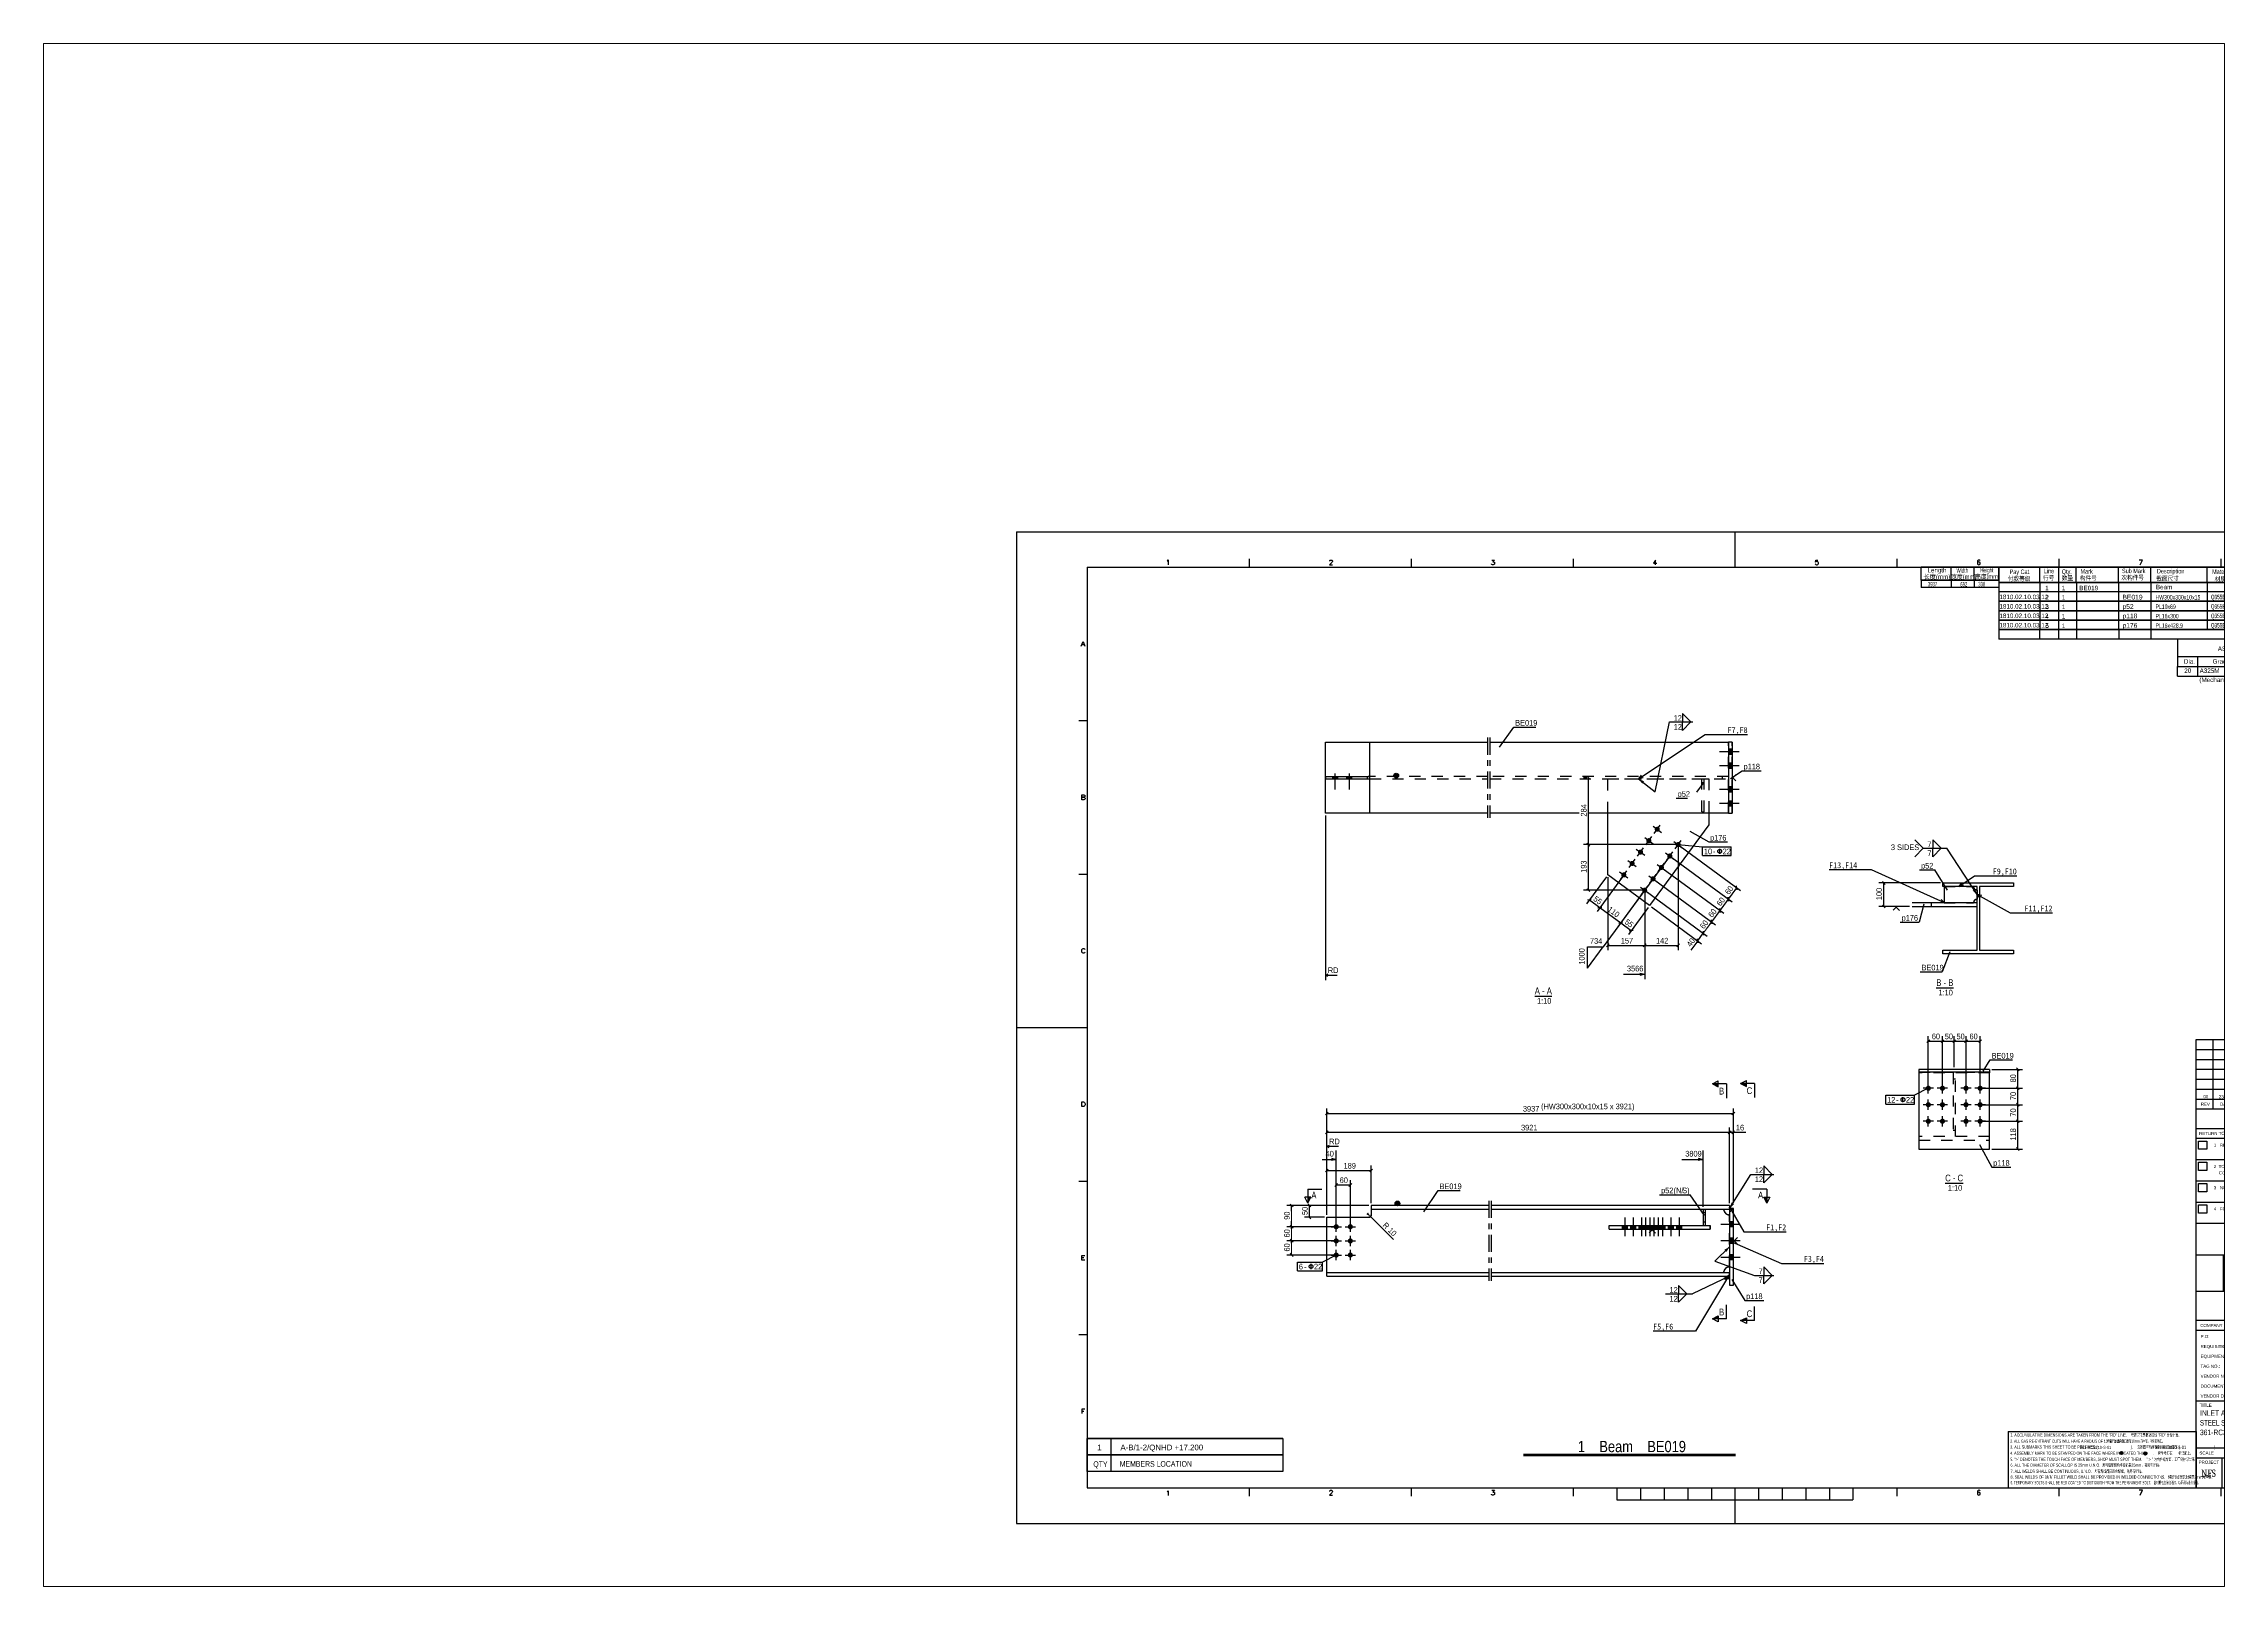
# Paper-space layout 'Layout1' of a CAD drawing. Header units: millimetres. Extents: x 0 to 594, y 0 to 420.
# The model-space entities are those that its viewports show. They can reach past a viewport. Long polylines and large blocks are cut down to what shows.
import ezdxf

# ---------------------------------------------------------------- set-up
doc = ezdxf.new("R2010")
doc.units = ezdxf.units.MM
doc.linetypes.add('DXK_LINE_DOT2', pattern=[3.9198, 1.9599, -1.9599])
doc.linetypes.add('DXK_LINE_DOT3', pattern=[5.9187, 2.979, -0.9799, 0.9799, -0.9799])
doc.layers.add('Viewport layer', color=7, linetype='Continuous', plot=False)
doc.layers.add('WELD_LABELS', color=5, linetype='Continuous')
doc.styles.add('Arial', font='ARIAL.TTF', dxfattribs={"height": 0.2})
doc.styles.add('Arial Narrow', font='ARIALN.TTF', dxfattribs={"height": 0.2})
doc.styles.add('Cambria', font='CAMBRIA.TTC', dxfattribs={"height": 0.2})
doc.styles.add('Cambria Math', font='CAMBRIA.TTC', dxfattribs={"height": 0.2})

# ---------------------------------------------------------------- blocks, each defined once
blk = doc.blocks.new('Unknown-234528932-3780')
at = {"color": 7, "linetype": 'Continuous'}
for p, q in [((-431.54, -83.81), (-514.54, -83.81)), ((-514.54, -83.81), (-431.54, -83.81)), ((-514.54, -90.81), (-514.54, -83.81)), ((-431.54, -90.81), (-514.54, -90.81)), ((-431.54, -90.81), (-514.54, -90.81)), ((-514.54, -90.81), (-431.54, -90.81)), ((-514.54, -97.81), (-514.54, -90.81)), ((-504.54, -83.81), (-504.54, -90.81)), ((-504.54, -90.81), (-504.54, -97.81)), ((-431.54, -83.81), (-431.54, -90.81)), ((-431.54, -90.81), (-431.54, -97.81)), ((-431.54, -97.81), (-514.54, -97.81))]:
    blk.add_line(p, q, dxfattribs=at)
at = {"color": 7, "linetype": 'Continuous', "style": 'Arial'}
blk.add_text('1', height=2.39, dxfattribs=at).set_placement((-510.3, -88.81))
at = {"color": 7, "style": 'Arial'}
blk.add_text('A-B/1-2/QNHD +17.200', height=2.3877, dxfattribs=at).set_placement((-500.44, -88.81))
at = {"color": 7, "linetype": 'Continuous', "style": 'Arial Narrow', "width": 0.86}
for s, height, p in [('QTY', 2.386, (-511.94, -95.91)), ('MEMBERS LOCATION', 2.3861, (-500.74, -95.81))]:
    blk.add_text(s, height=height, dxfattribs=at).set_placement(p)
blk = doc.blocks.new('Unknown-234528932-3781')
at = {"linetype": 'Continuous'}
for points in [[(-16.43, -25.57), (-17.03, -25.57), (-16.43, -27.02)], [(-16.43, -27.02), (-17.03, -25.57), (-16.43, -27.03)], [(-16.43, -27.03), (-17.03, -25.57), (-16.43, -27.05)], [(-16.43, -27.05), (-17.03, -25.57), (-16.43, -27.07)], [(-16.43, -27.07), (-17.03, -25.57), (-16.43, -27.08)], [(-16.43, -27.08), (-17.03, -25.57), (-16.42, -27.1)], [(-16.42, -27.1), (-17.03, -25.57), (-16.42, -27.12)], [(-16.42, -27.12), (-17.03, -25.57), (-16.41, -27.13)], [(-16.41, -27.13), (-17.03, -25.57), (-16.41, -27.15)], [(-17.03, -25.57), (-17.03, -29.44), (-16.41, -27.15)], [(-16.41, -27.15), (-17.03, -29.44), (-16.4, -27.16)], [(-16.4, -27.16), (-17.03, -29.44), (-16.39, -27.18)], [(-16.39, -27.18), (-17.03, -29.44), (-16.38, -27.19)], [(-16.38, -27.19), (-17.03, -29.44), (-16.38, -27.21)], [(-16.38, -27.21), (-17.03, -29.44), (-16.37, -27.22)], [(-16.37, -27.22), (-17.03, -29.44), (-16.36, -27.23)], [(-16.36, -27.23), (-17.03, -29.44), (-16.35, -27.25)], [(-16.35, -27.25), (-17.03, -29.44), (-16.33, -27.26)], [(-16.33, -27.26), (-17.03, -29.44), (-16.32, -27.27)], [(-16.32, -27.27), (-17.03, -29.44), (-16.31, -27.28)], [(-16.31, -27.28), (-17.03, -29.44), (-16.3, -27.29)], [(-16.3, -27.29), (-17.03, -29.44), (-16.28, -27.3)], [(-16.28, -27.3), (-17.03, -29.44), (-16.27, -27.31)], [(-16.27, -27.31), (-17.03, -29.44), (-16.25, -27.32)], [(-16.25, -27.32), (-17.03, -29.44), (-16.24, -27.33)], [(-16.24, -27.33), (-17.03, -29.44), (-16.22, -27.33)], [(-16.22, -27.33), (-17.03, -29.44), (-16.21, -27.34)], [(-16.21, -27.34), (-17.03, -29.44), (-16.19, -27.34)], [(-16.19, -27.34), (-17.03, -29.44), (-16.18, -27.35)], [(-16.18, -27.35), (-17.03, -29.44), (-16.16, -27.35)], [(-16.16, -27.35), (-17.03, -29.44), (-16.14, -27.35)], [(-17.03, -29.44), (-16.41, -27.99), (-16.14, -27.35)], [(-16.41, -27.99), (-16.4, -27.97), (-16.14, -27.35)], [(-16.14, -27.35), (-16.4, -27.97), (-16.13, -27.36)], [(-16.13, -27.36), (-16.4, -27.97), (-16.11, -27.36)], [(-16.4, -27.97), (-16.39, -27.96), (-16.11, -27.36)], [(-16.11, -27.36), (-16.39, -27.96), (-16.09, -27.36)], [(-16.39, -27.96), (-16.38, -27.94), (-16.09, -27.36)], [(-16.38, -27.94), (-16.38, -27.93), (-16.09, -27.36)], [(-16.38, -27.93), (-16.37, -27.92), (-16.09, -27.36)], [(-16.37, -27.92), (-16.36, -27.9), (-16.09, -27.36)], [(-16.36, -27.9), (-16.35, -27.89), (-16.09, -27.36)], [(-16.35, -27.89), (-16.33, -27.88), (-16.09, -27.36)], [(-16.33, -27.88), (-16.32, -27.87), (-16.09, -27.36)], [(-16.32, -27.87), (-16.31, -27.86), (-16.09, -27.36)], [(-16.31, -27.86), (-16.3, -27.84), (-16.09, -27.36)], [(-16.3, -27.84), (-16.28, -27.84), (-16.09, -27.36)], [(-16.28, -27.84), (-16.27, -27.83), (-16.09, -27.36)], [(-16.27, -27.83), (-16.25, -27.82), (-16.09, -27.36)], [(-14.96, -25.55), (-16.26, -25.55), (-16.25, -26.69)], [(-16.26, -25.55), (-16.26, -26.6), (-16.25, -26.69)], [(-14.96, -26.56), (-14.96, -25.55), (-16.25, -26.69)], [(-14.93, -26.67), (-14.96, -26.56), (-16.25, -26.69)], [(-14.85, -26.74), (-14.93, -26.67), (-16.25, -26.69)], [(-16.21, -26.79), (-16.14, -26.87), (-16.25, -26.69)], [(-16.14, -26.87), (-16.04, -26.95), (-16.25, -26.69)], [(-16.04, -26.95), (-15.92, -27.02), (-16.25, -26.69)], [(-15.92, -27.02), (-15.77, -27.07), (-16.25, -26.69)], [(-15.77, -27.07), (-15.65, -27.11), (-16.25, -26.69)], [(-15.65, -27.11), (-15.48, -27.15), (-16.25, -26.69)], [(-15.48, -27.15), (-15.29, -27.18), (-16.25, -26.69)], [(-15.29, -27.18), (-15.08, -27.21), (-16.25, -26.69)], [(-15.08, -27.21), (-14.85, -27.22), (-16.25, -26.69)], [(-14.85, -27.22), (-14.6, -27.23), (-16.25, -26.69)], [(-14.6, -27.23), (-14.33, -27.24), (-16.25, -26.69)], [(-14.33, -27.24), (-14.14, -27.24), (-16.25, -26.69)], [(-14.14, -27.24), (-13.89, -27.23), (-16.25, -26.69)], [(-13.89, -27.23), (-13.65, -27.21), (-16.25, -26.69)], [(-13.65, -27.21), (-13.43, -27.19), (-16.25, -26.69)], [(-13.43, -27.19), (-13.24, -27.16), (-16.25, -26.69)], [(-13.24, -27.16), (-13.06, -27.12), (-16.25, -26.69)], [(-13.06, -27.12), (-12.9, -27.08), (-16.25, -26.69)], [(-12.9, -27.08), (-12.77, -27.02), (-16.25, -26.69)], [(-12.77, -27.02), (-12.64, -26.96), (-16.25, -26.69)], [(-12.64, -26.96), (-14.42, -26.82), (-16.25, -26.69)], [(-14.42, -26.82), (-14.65, -26.8), (-16.25, -26.69)], [(-14.65, -26.8), (-14.81, -26.76), (-16.25, -26.69)], [(-14.81, -26.76), (-14.85, -26.74), (-16.25, -26.69)], [(-16.25, -27.82), (-16.24, -27.81), (-16.09, -27.36)], [(-16.24, -27.81), (-16.22, -27.8), (-16.09, -27.36)], [(-16.22, -27.8), (-16.21, -27.8), (-16.09, -27.36)], [(-16.21, -27.8), (-16.19, -27.79), (-16.09, -27.36)], [(-16.19, -27.79), (-16.18, -27.79), (-16.09, -27.36)], [(-16.18, -27.79), (-16.16, -27.78), (-16.09, -27.36)], [(-16.16, -27.78), (-16.14, -27.78), (-16.09, -27.36)], [(-16.14, -27.78), (-16.13, -27.78), (-16.09, -27.36)], [(-16.13, -27.78), (-16.11, -27.78), (-16.09, -27.36)], [(-16.11, -27.78), (-16.09, -27.78), (-16.09, -27.36)], [(-16.09, -27.78), (-12.62, -27.78), (-16.09, -27.36)], [(-12.62, -27.78), (-12.6, -27.78), (-16.09, -27.36)], [(-12.6, -27.78), (-12.58, -27.78), (-16.09, -27.36)], [(-12.58, -27.78), (-12.62, -27.36), (-16.09, -27.36)], [(-14.33, -26.82), (-14.42, -26.82), (-12.64, -26.96)], [(-14.07, -26.81), (-14.33, -26.82), (-12.64, -26.96)], [(-13.89, -26.78), (-14.07, -26.81), (-12.64, -26.96)], [(-13.86, -26.76), (-13.89, -26.78), (-12.64, -26.96)], [(-13.76, -26.7), (-13.86, -26.76), (-12.64, -26.96)], [(-13.72, -26.6), (-13.76, -26.7), (-12.64, -26.96)], [(-12.41, -25.55), (-13.72, -25.55), (-12.64, -26.96)], [(-13.72, -25.55), (-13.72, -26.56), (-12.64, -26.96)], [(-13.72, -26.56), (-13.72, -26.6), (-12.64, -26.96)], [(-12.41, -26.6), (-12.41, -25.55), (-12.64, -26.96)], [(-12.43, -26.71), (-12.41, -26.6), (-12.64, -26.96)], [(-12.47, -26.8), (-12.43, -26.71), (-12.64, -26.96)], [(-12.54, -26.88), (-12.47, -26.8), (-12.64, -26.96)], [(-12.6, -27.36), (-12.62, -27.36), (-12.58, -27.78)], [(-12.58, -27.36), (-12.6, -27.36), (-12.58, -27.78)], [(-12.57, -27.78), (-12.31, -27.16), (-12.58, -27.78)], [(-12.31, -27.16), (-12.32, -27.18), (-12.58, -27.78)], [(-12.32, -27.18), (-12.32, -27.19), (-12.58, -27.78)], [(-12.32, -27.19), (-12.33, -27.21), (-12.58, -27.78)], [(-12.33, -27.21), (-12.34, -27.22), (-12.58, -27.78)], [(-12.34, -27.22), (-12.35, -27.23), (-12.58, -27.78)], [(-12.35, -27.23), (-12.36, -27.25), (-12.58, -27.78)], [(-12.36, -27.25), (-12.38, -27.26), (-12.58, -27.78)], [(-12.38, -27.26), (-12.39, -27.27), (-12.58, -27.78)], [(-12.39, -27.27), (-12.4, -27.28), (-12.58, -27.78)], [(-12.4, -27.28), (-12.41, -27.29), (-12.58, -27.78)], [(-12.41, -27.29), (-12.43, -27.3), (-12.58, -27.78)], [(-12.43, -27.3), (-12.44, -27.31), (-12.58, -27.78)], [(-12.44, -27.31), (-12.46, -27.32), (-12.58, -27.78)], [(-12.46, -27.32), (-12.47, -27.33), (-12.58, -27.78)], [(-12.47, -27.33), (-12.49, -27.33), (-12.58, -27.78)], [(-12.49, -27.33), (-12.5, -27.34), (-12.58, -27.78)], [(-12.5, -27.34), (-12.52, -27.34), (-12.58, -27.78)], [(-12.52, -27.34), (-12.53, -27.35), (-12.58, -27.78)], [(-12.53, -27.35), (-12.55, -27.35), (-12.58, -27.78)], [(-12.55, -27.35), (-12.57, -27.35), (-12.58, -27.78)], [(-12.57, -27.35), (-12.58, -27.36), (-12.58, -27.78)], [(-12.55, -27.78), (-12.3, -27.15), (-12.57, -27.78)], [(-12.3, -27.15), (-12.31, -27.16), (-12.57, -27.78)], [(-12.53, -27.79), (-12.3, -27.15), (-12.55, -27.78)], [(-12.52, -27.79), (-11.69, -25.57), (-12.53, -27.79)], [(-11.69, -25.57), (-12.3, -27.13), (-12.53, -27.79)], [(-12.3, -27.13), (-12.3, -27.15), (-12.53, -27.79)], [(-12.5, -27.8), (-11.69, -25.57), (-12.52, -27.79)], [(-12.49, -27.8), (-11.69, -25.57), (-12.5, -27.8)], [(-12.47, -27.81), (-11.69, -25.57), (-12.49, -27.8)], [(-12.46, -27.82), (-11.69, -25.57), (-12.47, -27.81)], [(-12.44, -27.83), (-11.69, -25.57), (-12.46, -27.82)], [(-12.43, -27.84), (-11.69, -25.57), (-12.44, -27.83)], [(-12.41, -27.84), (-11.69, -25.57), (-12.43, -27.84)], [(-12.4, -27.86), (-11.69, -25.57), (-12.41, -27.84)], [(-12.39, -27.87), (-11.69, -25.57), (-12.4, -27.86)], [(-12.38, -27.88), (-11.69, -25.57), (-12.39, -27.87)], [(-12.36, -27.89), (-11.69, -25.57), (-12.38, -27.88)], [(-12.35, -27.9), (-11.69, -25.57), (-12.36, -27.89)], [(-12.34, -27.92), (-11.69, -25.57), (-12.35, -27.9)], [(-12.33, -27.93), (-11.69, -25.57), (-12.34, -27.92)], [(-12.32, -27.94), (-11.69, -25.57), (-12.33, -27.93)], [(-12.31, -27.97), (-11.69, -25.57), (-12.32, -27.96)], [(-12.32, -27.96), (-11.69, -25.57), (-12.32, -27.94)], [(-12.3, -27.99), (-11.69, -25.57), (-12.31, -27.97)], [(-11.69, -29.44), (-11.69, -25.57), (-12.3, -27.99)], [(-12.29, -27.12), (-12.3, -27.13), (-11.69, -25.57)], [(-12.28, -27.08), (-12.29, -27.1), (-11.69, -25.57)], [(-12.29, -27.1), (-12.29, -27.12), (-11.69, -25.57)], [(-12.28, -25.57), (-12.28, -27.02), (-11.69, -25.57)], [(-12.28, -27.02), (-12.28, -27.03), (-11.69, -25.57)], [(-12.28, -27.03), (-12.28, -27.05), (-11.69, -25.57)], [(-12.28, -27.05), (-12.28, -27.07), (-11.69, -25.57)], [(-12.28, -27.07), (-12.28, -27.08), (-11.69, -25.57)], [(-10.29, -26.5), (-11.56, -26.5), (-10.21, -26.58)], [(-10.21, -26.58), (-11.56, -26.5), (-10.1, -26.63)], [(-10.1, -26.63), (-11.56, -26.5), (-9.94, -26.66)], [(-11.56, -26.5), (-11.56, -26.51), (-9.94, -26.66)], [(-11.56, -26.51), (-11.52, -26.59), (-9.94, -26.66)], [(-9.94, -26.66), (-11.52, -26.59), (-9.73, -26.67)], [(-11.52, -26.59), (-11.47, -26.67), (-9.73, -26.67)], [(-11.47, -25.77), (-11.49, -25.85), (-11.43, -25.7)], [(-11.49, -25.85), (-11.48, -25.92), (-11.43, -25.7)], [(-11.48, -25.92), (-11.44, -26), (-11.43, -25.7)], [(-9.73, -26.67), (-11.47, -26.67), (-9.69, -26.67)], [(-11.47, -26.67), (-11.39, -26.74), (-9.69, -26.67)], [(-11.44, -26), (-11.37, -26.07), (-11.43, -25.7)], [(-9.55, -25.34), (-9.78, -25.33), (-11.43, -25.7)], [(-9.78, -25.33), (-9.95, -25.34), (-11.43, -25.7)], [(-9.34, -25.35), (-9.55, -25.34), (-11.43, -25.7)], [(-9.95, -25.34), (-10.17, -25.34), (-11.43, -25.7)], [(-10.17, -25.34), (-10.37, -25.36), (-11.43, -25.7)], [(-9.14, -25.36), (-9.34, -25.35), (-11.43, -25.7)], [(-8.95, -25.38), (-9.14, -25.36), (-11.43, -25.7)], [(-10.37, -25.36), (-10.56, -25.38), (-11.43, -25.7)], [(-8.78, -25.41), (-8.95, -25.38), (-11.43, -25.7)], [(-10.56, -25.38), (-10.73, -25.4), (-11.43, -25.7)], [(-10.73, -25.4), (-10.89, -25.43), (-11.43, -25.7)], [(-8.63, -25.44), (-8.78, -25.41), (-11.43, -25.7)], [(-10.89, -25.43), (-11.03, -25.47), (-11.43, -25.7)], [(-8.55, -25.47), (-8.63, -25.44), (-11.43, -25.7)], [(-8.4, -25.52), (-8.55, -25.47), (-11.43, -25.7)], [(-11.03, -25.47), (-11.13, -25.51), (-11.43, -25.7)], [(-11.13, -25.51), (-11.26, -25.56), (-11.43, -25.7)], [(-8.28, -25.57), (-8.4, -25.52), (-11.43, -25.7)], [(-11.26, -25.56), (-11.36, -25.63), (-11.43, -25.7)], [(-8.19, -25.64), (-8.28, -25.57), (-11.43, -25.7)], [(-8.11, -25.71), (-8.19, -25.64), (-11.43, -25.7)], [(-11.37, -26.07), (-11.3, -26.12), (-11.43, -25.7)], [(-11.3, -26.12), (-11.17, -26.18), (-11.43, -25.7)], [(-11.17, -26.18), (-11.02, -26.23), (-11.43, -25.7)], [(-11.02, -26.23), (-11, -26.24), (-11.43, -25.7)], [(-11, -26.24), (-10.85, -26.27), (-11.43, -25.7)], [(-10.85, -26.27), (-10.63, -26.3), (-11.43, -25.7)], [(-10.63, -26.3), (-10.52, -26.32), (-11.43, -25.7)], [(-10.52, -26.32), (-10.34, -26.34), (-11.43, -25.7)], [(-10.34, -26.34), (-10.14, -26.37), (-11.43, -25.7)], [(-10.14, -26.37), (-9.92, -26.39), (-11.43, -25.7)], [(-9.92, -26.39), (-9.75, -26.41), (-11.43, -25.7)], [(-9.75, -26.41), (-9.56, -26.43), (-11.43, -25.7)], [(-9.56, -26.43), (-9.36, -26.46), (-11.43, -25.7)], [(-9.36, -26.46), (-9.24, -26.51), (-11.43, -25.7)], [(-9.24, -26.51), (-8.25, -26.86), (-11.43, -25.7)], [(-8.25, -26.86), (-8.13, -26.8), (-11.43, -25.7)], [(-8.13, -26.8), (-8.05, -26.73), (-11.43, -25.7)], [(-8.05, -26.73), (-7.98, -26.66), (-11.43, -25.7)], [(-7.98, -26.66), (-7.94, -26.58), (-11.43, -25.7)], [(-7.94, -26.58), (-7.93, -26.5), (-11.43, -25.7)], [(-7.93, -26.5), (-7.94, -26.43), (-11.43, -25.7)], [(-7.94, -26.43), (-7.98, -26.35), (-11.43, -25.7)], [(-7.98, -26.35), (-8.06, -26.28), (-11.43, -25.7)], [(-8.06, -26.28), (-8.15, -26.22), (-11.43, -25.7)], [(-8.15, -26.22), (-8.28, -26.17), (-11.43, -25.7)], [(-8.28, -26.17), (-9.84, -25.93), (-11.43, -25.7)], [(-9.84, -25.93), (-10.05, -25.9), (-11.43, -25.7)], [(-10.05, -25.9), (-10.17, -25.86), (-11.43, -25.7)], [(-10.17, -25.86), (-10.22, -25.82), (-11.43, -25.7)], [(-10.22, -25.82), (-10.21, -25.79), (-11.43, -25.7)], [(-10.21, -25.79), (-10.11, -25.73), (-11.43, -25.7)], [(-10.11, -25.73), (-10.02, -25.71), (-11.43, -25.7)], [(-10.02, -25.71), (-9.8, -25.7), (-11.43, -25.7)], [(-9.8, -25.7), (-8.11, -25.71), (-11.43, -25.7)], [(-9.69, -26.67), (-11.39, -26.74), (-9.48, -26.66)], [(-11.39, -26.74), (-11.29, -26.8), (-9.48, -26.66)], [(-11.29, -26.8), (-11.17, -26.86), (-9.48, -26.66)], [(-11.17, -26.86), (-11.03, -26.91), (-9.48, -26.66)], [(-9.48, -26.66), (-11.03, -26.91), (-9.33, -26.64)], [(-11.03, -26.91), (-10.9, -26.95), (-9.33, -26.64)], [(-10.9, -26.95), (-10.74, -26.98), (-9.33, -26.64)], [(-10.74, -26.98), (-10.57, -27.01), (-9.33, -26.64)], [(-10.57, -27.01), (-10.39, -27.03), (-9.33, -26.64)], [(-10.39, -27.03), (-10.19, -27.05), (-9.33, -26.64)], [(-10.19, -27.05), (-9.97, -27.06), (-9.33, -26.64)], [(-9.33, -26.64), (-9.97, -27.06), (-9.21, -26.58)], [(-9.97, -27.06), (-9.75, -27.06), (-9.21, -26.58)], [(-9.68, -25.95), (-9.84, -25.93), (-8.28, -26.17)], [(-9.6, -25.71), (-8.11, -25.71), (-9.8, -25.7)], [(-9.75, -27.06), (-9.69, -27.06), (-9.21, -26.58)], [(-9.69, -27.06), (-9.46, -27.05), (-9.21, -26.58)], [(-9.61, -25.96), (-9.68, -25.95), (-8.28, -26.17)], [(-9.43, -25.98), (-9.61, -25.96), (-8.28, -26.17)], [(-9.44, -25.74), (-8.04, -25.85), (-9.6, -25.71)], [(-8.04, -25.85), (-8.06, -25.79), (-9.6, -25.71)], [(-8.06, -25.79), (-8.11, -25.71), (-9.6, -25.71)], [(-9.46, -27.05), (-9.25, -27.04), (-9.21, -26.58)], [(-9.35, -25.77), (-8.04, -25.85), (-9.44, -25.74)], [(-9.38, -25.98), (-9.43, -25.98), (-8.28, -26.17)], [(-9.11, -26.01), (-9.38, -25.98), (-8.28, -26.17)], [(-9.28, -25.85), (-8.04, -25.85), (-9.35, -25.77)], [(-9.21, -26.58), (-9.25, -27.04), (-9.2, -26.55)], [(-9.25, -27.04), (-9.05, -27.03), (-9.2, -26.55)], [(-9.2, -26.55), (-8.69, -26.98), (-9.24, -26.51)], [(-8.69, -26.98), (-8.54, -26.95), (-9.24, -26.51)], [(-8.54, -26.95), (-8.4, -26.91), (-9.24, -26.51)], [(-8.4, -26.91), (-8.39, -26.91), (-9.24, -26.51)], [(-8.39, -26.91), (-8.25, -26.86), (-9.24, -26.51)], [(-9.05, -27.03), (-8.86, -27.01), (-9.2, -26.55)], [(-8.86, -27.01), (-8.69, -26.98), (-9.2, -26.55)], [(-8.88, -26.04), (-9.11, -26.01), (-8.28, -26.17)], [(-8.7, -26.07), (-8.88, -26.04), (-8.28, -26.17)], [(-8.55, -26.09), (-8.7, -26.07), (-8.28, -26.17)], [(-8.45, -26.11), (-8.55, -26.09), (-8.28, -26.17)], [(-6.56, -26.5), (-7.82, -26.5), (-6.48, -26.58)], [(-6.48, -26.58), (-7.82, -26.5), (-6.37, -26.63)], [(-6.37, -26.63), (-7.82, -26.5), (-6.21, -26.66)], [(-7.82, -26.5), (-7.82, -26.51), (-6.21, -26.66)], [(-7.82, -26.51), (-7.79, -26.59), (-6.21, -26.66)], [(-6.21, -26.66), (-7.79, -26.59), (-6, -26.67)], [(-7.79, -26.59), (-7.74, -26.67), (-6, -26.67)], [(-7.74, -25.77), (-7.75, -25.85), (-7.7, -25.7)], [(-7.75, -25.85), (-7.74, -25.92), (-7.7, -25.7)], [(-7.74, -25.92), (-7.7, -26), (-7.7, -25.7)], [(-6, -26.67), (-7.74, -26.67), (-5.96, -26.67)], [(-7.74, -26.67), (-7.66, -26.74), (-5.96, -26.67)], [(-5.82, -25.34), (-6.05, -25.33), (-7.7, -25.7)], [(-6.05, -25.33), (-6.21, -25.34), (-7.7, -25.7)], [(-5.6, -25.35), (-5.82, -25.34), (-7.7, -25.7)], [(-6.21, -25.34), (-6.43, -25.34), (-7.7, -25.7)], [(-6.43, -25.34), (-6.64, -25.36), (-7.7, -25.7)], [(-5.4, -25.36), (-5.6, -25.35), (-7.7, -25.7)], [(-5.22, -25.38), (-5.4, -25.36), (-7.7, -25.7)], [(-6.64, -25.36), (-6.82, -25.38), (-7.7, -25.7)], [(-5.05, -25.41), (-5.22, -25.38), (-7.7, -25.7)], [(-6.82, -25.38), (-7, -25.4), (-7.7, -25.7)], [(-7, -25.4), (-7.15, -25.43), (-7.7, -25.7)], [(-4.9, -25.44), (-5.05, -25.41), (-7.7, -25.7)], [(-7.15, -25.43), (-7.3, -25.47), (-7.7, -25.7)], [(-4.82, -25.47), (-4.9, -25.44), (-7.7, -25.7)], [(-4.67, -25.52), (-4.82, -25.47), (-7.7, -25.7)], [(-7.3, -25.47), (-7.4, -25.51), (-7.7, -25.7)], [(-7.4, -25.51), (-7.53, -25.56), (-7.7, -25.7)], [(-4.55, -25.57), (-4.67, -25.52), (-7.7, -25.7)], [(-7.53, -25.56), (-7.62, -25.63), (-7.7, -25.7)], [(-4.45, -25.64), (-4.55, -25.57), (-7.7, -25.7)], [(-4.38, -25.71), (-4.45, -25.64), (-7.7, -25.7)], [(-7.7, -26), (-7.63, -26.07), (-7.7, -25.7)], [(-7.63, -26.07), (-7.56, -26.12), (-7.7, -25.7)], [(-7.56, -26.12), (-7.44, -26.18), (-7.7, -25.7)], [(-7.44, -26.18), (-7.28, -26.23), (-7.7, -25.7)], [(-7.28, -26.23), (-7.27, -26.24), (-7.7, -25.7)], [(-7.27, -26.24), (-7.11, -26.27), (-7.7, -25.7)], [(-7.11, -26.27), (-6.9, -26.3), (-7.7, -25.7)], [(-6.9, -26.3), (-6.79, -26.32), (-7.7, -25.7)], [(-6.79, -26.32), (-6.61, -26.34), (-7.7, -25.7)], [(-6.61, -26.34), (-6.41, -26.37), (-7.7, -25.7)], [(-6.41, -26.37), (-6.18, -26.39), (-7.7, -25.7)], [(-6.18, -26.39), (-6.01, -26.41), (-7.7, -25.7)], [(-6.01, -26.41), (-5.82, -26.43), (-7.7, -25.7)], [(-5.82, -26.43), (-5.63, -26.46), (-7.7, -25.7)], [(-5.63, -26.46), (-5.51, -26.51), (-7.7, -25.7)], [(-5.51, -26.51), (-4.51, -26.86), (-7.7, -25.7)], [(-4.51, -26.86), (-4.4, -26.8), (-7.7, -25.7)], [(-4.4, -26.8), (-4.31, -26.73), (-7.7, -25.7)], [(-4.31, -26.73), (-4.25, -26.66), (-7.7, -25.7)], [(-4.25, -26.66), (-4.21, -26.58), (-7.7, -25.7)], [(-4.21, -26.58), (-4.2, -26.5), (-7.7, -25.7)], [(-4.2, -26.5), (-4.21, -26.43), (-7.7, -25.7)], [(-4.21, -26.43), (-4.25, -26.35), (-7.7, -25.7)], [(-4.25, -26.35), (-4.32, -26.28), (-7.7, -25.7)], [(-4.32, -26.28), (-4.41, -26.22), (-7.7, -25.7)], [(-4.41, -26.22), (-4.55, -26.17), (-7.7, -25.7)], [(-4.55, -26.17), (-6.1, -25.93), (-7.7, -25.7)], [(-6.1, -25.93), (-6.31, -25.9), (-7.7, -25.7)], [(-6.31, -25.9), (-6.44, -25.86), (-7.7, -25.7)], [(-6.44, -25.86), (-6.48, -25.82), (-7.7, -25.7)], [(-6.48, -25.82), (-6.48, -25.79), (-7.7, -25.7)], [(-6.48, -25.79), (-6.38, -25.73), (-7.7, -25.7)], [(-6.38, -25.73), (-6.29, -25.71), (-7.7, -25.7)], [(-6.29, -25.71), (-6.07, -25.7), (-7.7, -25.7)], [(-6.07, -25.7), (-4.38, -25.71), (-7.7, -25.7)], [(-5.96, -26.67), (-7.66, -26.74), (-5.74, -26.66)], [(-7.66, -26.74), (-7.56, -26.8), (-5.74, -26.66)], [(-7.56, -26.8), (-7.44, -26.86), (-5.74, -26.66)], [(-7.44, -26.86), (-7.29, -26.91), (-5.74, -26.66)], [(-5.74, -26.66), (-7.29, -26.91), (-5.6, -26.64)], [(-7.29, -26.91), (-7.17, -26.95), (-5.6, -26.64)], [(-7.17, -26.95), (-7.01, -26.98), (-5.6, -26.64)], [(-7.01, -26.98), (-6.84, -27.01), (-5.6, -26.64)], [(-6.84, -27.01), (-6.65, -27.03), (-5.6, -26.64)], [(-6.65, -27.03), (-6.46, -27.05), (-5.6, -26.64)], [(-6.46, -27.05), (-6.24, -27.06), (-5.6, -26.64)], [(-5.6, -26.64), (-6.24, -27.06), (-5.48, -26.58)], [(-6.24, -27.06), (-6.01, -27.06), (-5.48, -26.58)], [(-5.95, -25.95), (-6.1, -25.93), (-4.55, -26.17)], [(-5.87, -25.71), (-4.38, -25.71), (-6.07, -25.7)], [(-6.01, -27.06), (-5.96, -27.06), (-5.48, -26.58)], [(-5.96, -27.06), (-5.73, -27.05), (-5.48, -26.58)], [(-5.88, -25.96), (-5.95, -25.95), (-4.55, -26.17)], [(-5.69, -25.98), (-5.88, -25.96), (-4.55, -26.17)], [(-5.7, -25.74), (-4.31, -25.85), (-5.87, -25.71)], [(-4.31, -25.85), (-4.33, -25.79), (-5.87, -25.71)], [(-4.33, -25.79), (-4.38, -25.71), (-5.87, -25.71)], [(-5.73, -27.05), (-5.51, -27.04), (-5.48, -26.58)], [(-5.62, -25.77), (-4.31, -25.85), (-5.7, -25.74)], [(-5.64, -25.98), (-5.69, -25.98), (-4.55, -26.17)], [(-5.38, -26.01), (-5.64, -25.98), (-4.55, -26.17)], [(-5.55, -25.85), (-4.31, -25.85), (-5.62, -25.77)], [(-5.47, -26.55), (-4.96, -26.98), (-5.51, -26.51)], [(-4.96, -26.98), (-4.81, -26.95), (-5.51, -26.51)], [(-4.81, -26.95), (-4.67, -26.91), (-5.51, -26.51)], [(-4.67, -26.91), (-4.65, -26.91), (-5.51, -26.51)], [(-4.65, -26.91), (-4.51, -26.86), (-5.51, -26.51)], [(-5.48, -26.58), (-5.51, -27.04), (-5.47, -26.55)], [(-5.51, -27.04), (-5.31, -27.03), (-5.47, -26.55)], [(-5.31, -27.03), (-5.13, -27.01), (-5.47, -26.55)], [(-5.13, -27.01), (-4.96, -26.98), (-5.47, -26.55)], [(-5.15, -26.04), (-5.38, -26.01), (-4.55, -26.17)], [(-4.96, -26.07), (-5.15, -26.04), (-4.55, -26.17)], [(-4.82, -26.09), (-4.96, -26.07), (-4.55, -26.17)], [(-4.72, -26.11), (-4.82, -26.09), (-4.55, -26.17)], [(-2.75, -25.38), (-4.06, -25.38), (-2.75, -26.58)], [(-4.06, -25.38), (-4.06, -27.01), (-2.75, -26.58)], [(-2.75, -26.58), (-4.06, -27.01), (-0.98, -27.01)], [(-0.98, -26.58), (-2.75, -26.58), (-0.98, -27.01)], [(0.19, -26.67), (0.19, -27.01), (11.59, -26.67)], [(0.19, -27.01), (11.59, -27.01), (11.59, -26.67)], [(-16.41, -28), (-16.41, -27.99), (-17.03, -29.44)], [(-16.42, -28.02), (-16.41, -28), (-17.03, -29.44)], [(-16.42, -28.04), (-16.42, -28.02), (-17.03, -29.44)], [(-16.43, -28.05), (-16.42, -28.04), (-17.03, -29.44)], [(-16.43, -28.07), (-16.43, -28.05), (-17.03, -29.44)], [(-16.43, -28.09), (-16.43, -28.07), (-17.03, -29.44)], [(-16.43, -28.1), (-16.43, -28.09), (-17.03, -29.44)], [(-16.43, -28.12), (-16.43, -28.1), (-17.03, -29.44)], [(-16.43, -29.44), (-16.43, -28.12), (-17.03, -29.44)], [(-12.3, -28), (-11.69, -29.44), (-12.3, -27.99)], [(-12.29, -28.02), (-11.69, -29.44), (-12.3, -28)], [(-12.29, -28.04), (-11.69, -29.44), (-12.29, -28.02)], [(-12.28, -28.05), (-11.69, -29.44), (-12.29, -28.04)], [(-12.28, -28.07), (-11.69, -29.44), (-12.28, -28.05)], [(-12.28, -28.09), (-11.69, -29.44), (-12.28, -28.07)], [(-12.28, -28.1), (-11.69, -29.44), (-12.28, -28.09)], [(-12.28, -28.12), (-11.69, -29.44), (-12.28, -28.1)], [(-12.28, -29.44), (-11.69, -29.44), (-12.28, -28.12)]]:
    blk.add_hatch(color=3, dxfattribs=at).paths.add_polyline_path(points)
at = {"color": 7, "linetype": 'Continuous'}
for p, q in [((-43.79, -104.81), (-43.79, 85.4)), ((-43.79, 85.4), (35.39, 85.4)), ((-36.58, 55.97), (-36.58, 85.4)), ((-25.95, 55.97), (-25.95, 85.4)), ((4.55, 55.97), (4.55, 85.4)), ((12.26, 55.97), (12.26, 85.4)), ((19.97, 55.97), (19.97, 85.4)), ((27.68, 55.97), (27.68, 85.4)), ((35.39, -104.67), (35.39, 85.4)), ((-43.79, 81.2), (35.39, 81.2)), ((-43.79, 76.99), (35.39, 76.99)), ((-43.79, 72.79), (35.39, 72.79)), ((-43.79, 68.58), (35.39, 68.58)), ((-43.79, 64.37), (35.39, 64.37)), ((-43.79, 60.17), (35.39, 60.17)), ((-43.79, 55.99), (35.36, 55.99)), ((-43.79, 47.74), (35.39, 47.74)), ((-43.79, 43.54), (35.39, 43.54)), ((-42.77, 42.37), (-39.26, 42.37)), ((-42.77, 38.86), (-42.77, 42.37)), ((-39.26, 38.86), (-42.77, 38.86)), ((-39.26, 42.37), (-39.26, 38.86)), ((-43.79, 34.52), (35.39, 34.52)), ((-42.77, 33.35), (-39.26, 33.35)), ((-42.77, 29.85), (-42.77, 33.35)), ((-39.26, 29.85), (-42.77, 29.85)), ((-39.26, 33.35), (-39.26, 29.85)), ((13.87, 35.82), (34.36, 35.82)), ((-43.79, 25.51), (35.39, 25.51)), ((-42.77, 24.34), (-39.26, 24.34)), ((-42.77, 20.84), (-42.77, 24.34)), ((-39.26, 20.84), (-42.77, 20.84)), ((-39.26, 24.34), (-39.26, 20.84)), ((13.87, 26.8), (34.36, 26.8)), ((-43.79, 16.5), (35.39, 16.5)), ((-42.77, 15.33), (-39.26, 15.33)), ((-42.77, 11.83), (-42.77, 15.33)), ((-39.26, 11.83), (-42.77, 11.83)), ((-39.26, 15.33), (-39.26, 11.83)), ((13.87, 17.79), (34.36, 17.79)), ((-43.79, 7.49), (35.39, 7.49)), ((13.87, 8.78), (34.36, 8.78)), ((-43.79, -5.87), (35.39, -5.87)), ((-43.79, -5.87), (35.39, -5.87)), ((-32.34, -5.88), (-32.34, -21.21)), ((-32.34, -15.5), (35.35, -15.49)), ((-43.8, -21.29), (35.39, -21.29)), ((-43.79, -21.29), (35.39, -21.29)), ((-43.82, -33.63), (35.39, -33.63)), ((-0.71, -37.83), (-0.71, -33.63)), ((-43.82, -37.83), (35.39, -37.83)), ((-43.79, -67.87), (35.42, -67.87)), ((-43.79, -87.85), (35.42, -87.85)), ((-43.79, -92.05), (35.42, -92.05)), ((-32.85, -104.67), (-32.85, -92.05)), ((-4.18, -92.05), (-4.18, -87.85)), ((2.5, -104.67), (2.5, -92.05)), ((14.47, -104.67), (14.47, -92.05)), ((23.68, -104.6), (23.68, -91.98)), ((29.13, -95.16), (24.67, -99.62)), ((24.67, -99.62), (29.13, -104.08)), ((33.6, -99.62), (29.13, -95.16)), ((29.13, -104.08), (33.6, -99.62)), ((-29.79, -102.18), (-1.98, -102.18))]:
    blk.add_line(p, q, dxfattribs=at)
at = {"color": 3, "linetype": 'Continuous'}
for p, q in [((-18.51, -27.41), (-17.97, -26.87)), ((-18.03, -27.51), (-18.51, -27.51)), ((-18.51, -27.54), (-18.48, -27.51)), ((-18.51, -27.68), (-18.35, -27.51)), ((-18.5, -27.27), (-17.94, -26.7)), ((-18.5, -27.8), (-18.21, -27.51)), ((-18.49, -27.12), (-17.9, -26.53)), ((-18.49, -27.93), (-18.08, -27.51)), ((-18.48, -27.51), (-18, -27.03)), ((-18.48, -28.05), (-18.03, -27.6)), ((-18.47, -26.97), (-17.85, -26.34)), ((-18.46, -28.17), (-18.02, -27.73)), ((-18.45, -26.81), (-17.78, -26.13)), ((-18.42, -26.65), (-17.68, -25.9)), ((-18.38, -26.48), (-17.54, -25.63)), ((-18.35, -27.51), (-18.01, -27.18)), ((-18.34, -26.29), (-17.32, -25.27)), ((-18.27, -26.09), (-15.58, -23.37)), ((-18.21, -27.51), (-18.02, -27.32)), ((-18.19, -25.88), (-15.79, -23.45)), ((-18.09, -25.64), (-16.03, -23.56)), ((-18.08, -27.51), (-18.03, -27.46)), ((-17.95, -25.36), (-16.3, -23.71)), ((-17.72, -24.99), (-16.67, -23.94)), ((-17.03, -29.44), (-17.03, -25.57)), ((-17.03, -25.57), (-16.43, -25.57)), ((-17.03, -25.57), (-17.02, -25.57)), ((-16.43, -25.57), (-16.43, -27.02)), ((-16.4, -24.34), (-15.38, -23.31)), ((-16.26, -25.55), (-16.26, -26.6)), ((-14.96, -25.55), (-16.26, -25.55)), ((-16.26, -26.6), (-16.25, -26.69)), ((-16.25, -26.69), (-16.21, -26.79)), ((-16.21, -26.79), (-16.14, -26.87)), ((-16.14, -26.87), (-16.04, -26.95)), ((-16.09, -27.36), (-12.62, -27.36)), ((-16.04, -24.11), (-15.2, -23.26)), ((-16.04, -26.95), (-15.92, -27.02)), ((-15.92, -27.02), (-15.77, -27.07)), ((-15.77, -23.97), (-15.03, -23.22)), ((-15.77, -27.07), (-15.65, -27.11)), ((-15.65, -27.11), (-15.48, -27.15)), ((-15.54, -23.88), (-14.86, -23.19)), ((-15.48, -27.15), (-15.29, -27.18)), ((-15.33, -23.81), (-14.71, -23.17)), ((-15.29, -27.18), (-15.08, -27.21)), ((-15.15, -23.75), (-14.56, -23.16)), ((-15.08, -27.21), (-14.85, -27.22)), ((-14.97, -23.71), (-14.41, -23.15)), ((-14.96, -26.56), (-14.96, -25.55)), ((-14.93, -26.67), (-14.96, -26.56)), ((-14.85, -26.74), (-14.93, -26.67)), ((-14.81, -26.76), (-14.85, -26.74)), ((-14.85, -27.22), (-14.6, -27.23)), ((-14.81, -23.68), (-14.27, -23.14)), ((-14.65, -26.8), (-14.81, -26.76)), ((-14.65, -23.65), (-14.14, -23.14)), ((-14.42, -26.82), (-14.65, -26.8)), ((-14.6, -27.23), (-14.33, -27.24)), ((-14.5, -23.64), (-14.01, -23.14)), ((-14.33, -26.82), (-14.42, -26.82)), ((-14.36, -23.63), (-13.88, -23.15)), ((-14.07, -26.81), (-14.33, -26.82)), ((-14.33, -27.24), (-14.14, -27.24)), ((-14.22, -23.62), (-13.76, -23.16)), ((-14.14, -27.24), (-13.89, -27.23)), ((-14.09, -23.62), (-13.64, -23.17)), ((-13.89, -26.78), (-14.07, -26.81)), ((-13.96, -23.63), (-13.52, -23.19)), ((-13.86, -26.76), (-13.89, -26.78)), ((-13.89, -27.23), (-13.65, -27.21)), ((-13.76, -26.7), (-13.86, -26.76)), ((-13.83, -23.64), (-13.4, -23.21)), ((-13.72, -26.6), (-13.76, -26.7)), ((-13.72, -25.55), (-13.72, -26.56)), ((-12.41, -25.55), (-13.72, -25.55)), ((-13.72, -25.57), (-13.7, -25.55)), ((-13.72, -26.56), (-13.72, -26.6)), ((-13.71, -23.65), (-13.29, -23.23)), ((-13.65, -27.21), (-13.43, -27.19)), ((-13.59, -23.67), (-13.18, -23.25)), ((-13.48, -23.69), (-13.07, -23.28)), ((-13.43, -27.19), (-13.24, -27.16)), ((-13.37, -23.71), (-12.97, -23.31)), ((-13.26, -23.73), (-12.87, -23.34)), ((-13.24, -27.16), (-13.06, -27.12)), ((-13.15, -23.76), (-12.77, -23.37)), ((-13.06, -27.12), (-12.9, -27.08)), ((-13.05, -23.79), (-12.67, -23.41)), ((-12.95, -23.82), (-12.57, -23.44)), ((-12.9, -27.08), (-12.77, -27.02)), ((-12.85, -23.86), (-12.48, -23.48)), ((-12.77, -27.02), (-12.64, -26.96)), ((-12.75, -23.9), (-12.38, -23.53)), ((-12.66, -23.93), (-12.29, -23.57)), ((-12.64, -26.96), (-12.54, -26.88)), ((-12.56, -23.98), (-12.2, -23.61)), ((-12.54, -26.88), (-12.47, -26.8)), ((-12.47, -24.02), (-12.11, -23.66)), ((-12.47, -26.8), (-12.43, -26.71)), ((-12.43, -26.71), (-12.41, -26.6)), ((-12.41, -26.6), (-12.41, -25.55)), ((-12.38, -24.06), (-12.03, -23.71)), ((-12.3, -24.11), (-11.94, -23.76)), ((-12.28, -25.57), (-12.28, -27.02)), ((-12.28, -25.57), (-11.69, -25.57)), ((-12.21, -24.16), (-11.86, -23.81)), ((-12.13, -24.21), (-11.78, -23.86)), ((-12.05, -24.26), (-11.7, -23.91)), ((-11.97, -24.32), (-11.62, -23.97)), ((-11.89, -24.37), (-11.54, -24.03)), ((-11.81, -24.43), (-11.47, -24.09)), ((-11.74, -24.49), (-11.4, -24.15)), ((-11.69, -25.57), (-11.69, -29.44)), ((-11.66, -24.55), (-11.32, -24.21)), ((-11.59, -24.62), (-11.25, -24.27)), ((-11.56, -26.5), (-11.56, -26.51)), ((-10.29, -26.5), (-11.56, -26.5)), ((-11.56, -26.51), (-11.52, -26.59)), ((-11.52, -24.68), (-11.18, -24.34)), ((-11.52, -26.59), (-11.47, -26.67)), ((-11.47, -25.77), (-11.49, -25.85)), ((-11.49, -25.85), (-11.48, -25.92)), ((-11.48, -25.92), (-11.44, -26)), ((-11.43, -25.7), (-11.47, -25.77)), ((-11.47, -26.67), (-11.39, -26.74)), ((-11.46, -24.75), (-11.12, -24.4)), ((-11.44, -26), (-11.37, -26.07)), ((-11.36, -25.63), (-11.43, -25.7)), ((-11.39, -24.81), (-11.05, -24.47)), ((-11.39, -26.74), (-11.29, -26.8)), ((-11.37, -26.07), (-11.3, -26.12)), ((-11.26, -25.56), (-11.36, -25.63)), ((-11.32, -24.88), (-10.98, -24.54)), ((-11.3, -26.12), (-11.17, -26.18)), ((-11.29, -26.8), (-11.17, -26.86)), ((-11.26, -24.95), (-10.92, -24.61)), ((-11.13, -25.51), (-11.26, -25.56)), ((-11.2, -25.03), (-10.86, -24.68)), ((-11.17, -26.18), (-11.02, -26.23)), ((-11.17, -26.86), (-11.03, -26.91)), ((-11.14, -25.1), (-10.8, -24.76)), ((-11.03, -25.47), (-11.13, -25.51)), ((-11.08, -25.18), (-10.74, -24.83)), ((-10.89, -25.43), (-11.03, -25.47)), ((-11.03, -26.91), (-10.9, -26.95)), ((-11.02, -25.26), (-10.68, -24.91)), ((-11.02, -26.23), (-11, -26.24)), ((-11, -26.24), (-10.85, -26.27)), ((-10.97, -25.33), (-10.62, -24.99)), ((-10.92, -25.42), (-10.57, -25.07)), ((-10.9, -26.95), (-10.74, -26.98)), ((-10.73, -25.4), (-10.89, -25.43)), ((-10.89, -25.45), (-10.87, -25.43)), ((-10.87, -25.5), (-10.52, -25.15)), ((-10.85, -26.27), (-10.63, -26.3)), ((-10.82, -25.58), (-10.47, -25.23)), ((-10.77, -25.67), (-10.42, -25.31)), ((-10.74, -26.98), (-10.57, -27.01)), ((-10.56, -25.38), (-10.73, -25.4)), ((-10.72, -25.76), (-10.37, -25.4)), ((-10.68, -25.85), (-10.32, -25.49)), ((-10.64, -25.94), (-10.28, -25.58)), ((-10.63, -26.3), (-10.52, -26.32)), ((-10.6, -26.04), (-10.23, -25.67)), ((-10.57, -27.01), (-10.39, -27.03)), ((-10.37, -25.36), (-10.56, -25.38)), ((-10.56, -26.13), (-10.19, -25.76)), ((-10.52, -26.23), (-10.15, -25.86)), ((-10.52, -26.32), (-10.34, -26.34)), ((-10.49, -26.33), (-10.11, -25.95)), ((-10.46, -26.44), (-10.08, -26.05)), ((-10.44, -26.51), (-10.43, -26.5)), ((-10.43, -26.54), (-10.04, -26.15)), ((-10.4, -26.65), (-10.01, -26.25)), ((-10.39, -27.03), (-10.19, -27.05)), ((-10.38, -26.76), (-9.98, -26.36)), ((-10.38, -28.24), (-9.83, -27.69)), ((-10.17, -25.34), (-10.37, -25.36)), ((-10.36, -26.88), (-9.95, -26.47)), ((-10.36, -27.03), (-10.34, -27.02)), ((-10.35, -28.08), (-9.83, -27.55)), ((-10.34, -26.34), (-10.14, -26.37)), ((-10.34, -26.99), (-9.93, -26.57)), ((-10.33, -27.11), (-9.91, -26.69)), ((-10.33, -27.92), (-9.92, -27.51)), ((-10.32, -27.24), (-9.88, -26.8)), ((-10.32, -27.78), (-10.06, -27.51)), ((-10.31, -27.36), (-9.87, -26.92)), ((-10.31, -27.5), (-9.85, -27.04)), ((-9.83, -27.51), (-10.31, -27.51)), ((-10.31, -27.63), (-10.19, -27.51)), ((-10.21, -26.58), (-10.29, -26.5)), ((-10.22, -25.82), (-10.21, -25.79)), ((-10.17, -25.86), (-10.22, -25.82)), ((-10.21, -25.79), (-10.11, -25.73)), ((-10.1, -26.63), (-10.21, -26.58)), ((-10.19, -27.05), (-9.97, -27.06)), ((-10.19, -27.51), (-9.84, -27.16)), ((-9.95, -25.34), (-10.17, -25.34)), ((-10.05, -25.9), (-10.17, -25.86)), ((-10.14, -26.37), (-9.92, -26.39)), ((-10.13, -25.9), (-10.11, -25.88)), ((-10.11, -25.73), (-10.02, -25.71)), ((-9.94, -26.66), (-10.1, -26.63)), ((-10.06, -27.51), (-9.83, -27.29)), ((-9.84, -25.93), (-10.05, -25.9)), ((-10.02, -25.71), (-9.8, -25.7)), ((-10.01, -26.38), (-9.98, -26.35)), ((-9.97, -27.06), (-9.75, -27.06)), ((-9.78, -25.33), (-9.95, -25.34)), ((-9.73, -26.67), (-9.94, -26.66)), ((-9.92, -26.39), (-9.75, -26.41)), ((-9.92, -27.51), (-9.83, -27.42)), ((-9.68, -25.95), (-9.84, -25.93)), ((-9.8, -25.7), (-9.6, -25.71)), ((-9.55, -25.34), (-9.78, -25.33)), ((-9.75, -26.41), (-9.56, -26.43)), ((-9.75, -27.06), (-9.69, -27.06)), ((-9.69, -26.67), (-9.73, -26.67)), ((-9.48, -26.66), (-9.69, -26.67)), ((-9.69, -27.06), (-9.46, -27.05)), ((-9.61, -25.96), (-9.68, -25.95)), ((-9.43, -25.98), (-9.61, -25.96)), ((-9.6, -25.71), (-9.44, -25.74)), ((-9.56, -26.43), (-9.36, -26.46)), ((-9.34, -25.35), (-9.55, -25.34)), ((-9.33, -26.64), (-9.48, -26.66)), ((-9.46, -27.05), (-9.25, -27.04)), ((-9.44, -25.74), (-9.35, -25.77)), ((-9.38, -25.98), (-9.43, -25.98)), ((-9.11, -26.01), (-9.38, -25.98)), ((-9.36, -26.46), (-9.24, -26.51)), ((-9.35, -25.77), (-9.28, -25.85)), ((-9.14, -25.36), (-9.34, -25.35)), ((-9.21, -26.58), (-9.33, -26.64)), ((-9.28, -25.85), (-8.04, -25.85)), ((-9.25, -27.04), (-9.05, -27.03)), ((-9.24, -26.51), (-9.2, -26.55)), ((-9.2, -26.55), (-9.21, -26.58)), ((-8.95, -25.38), (-9.14, -25.36)), ((-8.88, -26.04), (-9.11, -26.01)), ((-9.05, -27.03), (-8.86, -27.01)), ((-8.78, -25.41), (-8.95, -25.38)), ((-8.7, -26.07), (-8.88, -26.04)), ((-8.86, -27.01), (-8.69, -26.98)), ((-8.63, -25.44), (-8.78, -25.41)), ((-8.55, -26.09), (-8.7, -26.07)), ((-8.69, -26.98), (-8.54, -26.95)), ((-8.55, -25.47), (-8.63, -25.44)), ((-8.23, -27.67), (-8.62, -27.67)), ((-8.62, -27.67), (-8.62, -28.57)), ((-8.4, -25.52), (-8.55, -25.47)), ((-8.45, -26.11), (-8.55, -26.09)), ((-8.54, -26.95), (-8.4, -26.91)), ((-8.28, -26.17), (-8.45, -26.11)), ((-8.28, -25.57), (-8.4, -25.52)), ((-8.4, -26.91), (-8.39, -26.91)), ((-8.39, -26.91), (-8.25, -26.86)), ((-8.19, -25.64), (-8.28, -25.57)), ((-8.15, -26.22), (-8.28, -26.17)), ((-8.25, -26.86), (-8.13, -26.8)), ((-8.23, -28.81), (-8.23, -27.67)), ((-8.11, -25.71), (-8.19, -25.64)), ((-8.06, -26.28), (-8.15, -26.22)), ((-8.13, -26.8), (-8.05, -26.73)), ((-7.73, -27.67), (-8.12, -27.67)), ((-8.12, -27.67), (-8.12, -28.79)), ((-8.06, -25.79), (-8.11, -25.71)), ((-8.04, -25.85), (-8.06, -25.79)), ((-7.98, -26.35), (-8.06, -26.28)), ((-8.05, -26.73), (-7.98, -26.66)), ((-7.94, -26.43), (-7.98, -26.35)), ((-7.98, -26.66), (-7.94, -26.58)), ((-7.93, -26.5), (-7.94, -26.43)), ((-7.94, -26.58), (-7.93, -26.5)), ((-6.56, -26.5), (-7.82, -26.5)), ((-7.82, -26.5), (-7.82, -26.51)), ((-7.82, -26.51), (-7.79, -26.59)), ((-7.79, -26.59), (-7.74, -26.67)), ((-7.74, -25.77), (-7.75, -25.85)), ((-7.75, -25.85), (-7.74, -25.92)), ((-7.7, -25.7), (-7.74, -25.77)), ((-7.74, -25.92), (-7.7, -26)), ((-7.74, -26.67), (-7.66, -26.74)), ((-7.73, -27.67), (-7.73, -28.68)), ((-7.62, -25.63), (-7.7, -25.7)), ((-7.7, -26), (-7.63, -26.07)), ((-7.66, -26.74), (-7.56, -26.8)), ((-7.63, -26.07), (-7.56, -26.12)), ((-7.53, -25.56), (-7.62, -25.63)), ((-7.56, -26.12), (-7.44, -26.18)), ((-7.56, -26.8), (-7.44, -26.86)), ((-7.4, -25.51), (-7.53, -25.56)), ((-7.44, -26.18), (-7.28, -26.23)), ((-7.44, -26.86), (-7.29, -26.91)), ((-7.3, -25.47), (-7.4, -25.51)), ((-7.15, -25.43), (-7.3, -25.47)), ((-7.29, -26.91), (-7.17, -26.95)), ((-7.28, -26.23), (-7.27, -26.24)), ((-7.27, -26.24), (-7.11, -26.27)), ((-7.17, -26.95), (-7.01, -26.98)), ((-7.16, -25.45), (-7.14, -25.43)), ((-7, -25.4), (-7.15, -25.43)), ((-7.11, -26.27), (-6.9, -26.3)), ((-7.01, -26.98), (-6.84, -27.01)), ((-6.82, -25.38), (-7, -25.4)), ((-6.9, -26.3), (-6.79, -26.32)), ((-6.84, -27.01), (-6.65, -27.03)), ((-6.64, -25.36), (-6.82, -25.38)), ((-6.79, -26.32), (-6.61, -26.34)), ((-6.71, -26.51), (-6.7, -26.5)), ((-6.65, -27.03), (-6.46, -27.05)), ((-6.43, -25.34), (-6.64, -25.36)), ((-6.62, -27.03), (-6.61, -27.02)), ((-6.61, -26.34), (-6.41, -26.37)), ((-6.59, -27.87), (-6.59, -27.67)), ((-6.59, -27.67), (-6.21, -27.67)), ((-6.48, -26.58), (-6.56, -26.5)), ((-6.48, -25.79), (-6.38, -25.73)), ((-6.48, -25.82), (-6.48, -25.79)), ((-6.44, -25.86), (-6.48, -25.82)), ((-6.37, -26.63), (-6.48, -26.58)), ((-6.46, -27.05), (-6.24, -27.06)), ((-6.31, -25.9), (-6.44, -25.86)), ((-6.21, -25.34), (-6.43, -25.34)), ((-6.41, -26.37), (-6.18, -26.39)), ((-6.4, -25.9), (-6.38, -25.88)), ((-6.38, -25.73), (-6.29, -25.71)), ((-6.21, -26.66), (-6.37, -26.63)), ((-6.1, -25.93), (-6.31, -25.9)), ((-6.29, -25.71), (-6.07, -25.7)), ((-6.28, -26.38), (-6.25, -26.35)), ((-6.24, -27.06), (-6.01, -27.06)), ((-6.05, -25.33), (-6.21, -25.34)), ((-6, -26.67), (-6.21, -26.66)), ((-6.21, -27.67), (-6.21, -27.87)), ((-6.21, -27.87), (-6.21, -27.67)), ((-6.21, -27.67), (-6.21, -27.67)), ((-6.21, -27.87), (-6.21, -27.67)), ((-6.18, -26.39), (-6.01, -26.41)), ((-5.95, -25.95), (-6.1, -25.93)), ((-6.07, -25.7), (-5.87, -25.71)), ((-5.82, -25.34), (-6.05, -25.33)), ((-6.01, -26.41), (-5.82, -26.43)), ((-6.01, -27.06), (-5.96, -27.06)), ((-5.96, -26.67), (-6, -26.67)), ((-5.74, -26.66), (-5.96, -26.67)), ((-5.96, -27.06), (-5.73, -27.05)), ((-5.88, -25.96), (-5.95, -25.95)), ((-5.69, -25.98), (-5.88, -25.96)), ((-5.87, -25.71), (-5.7, -25.74)), ((-5.6, -25.35), (-5.82, -25.34)), ((-5.82, -26.43), (-5.63, -26.46)), ((-5.6, -26.64), (-5.74, -26.66)), ((-5.73, -27.05), (-5.51, -27.04)), ((-5.7, -25.74), (-5.62, -25.77)), ((-5.64, -25.98), (-5.69, -25.98)), ((-5.38, -26.01), (-5.64, -25.98)), ((-5.63, -26.46), (-5.51, -26.51)), ((-5.62, -25.77), (-5.55, -25.85)), ((-5.4, -25.36), (-5.6, -25.35)), ((-5.48, -26.58), (-5.6, -26.64)), ((-5.55, -25.85), (-4.31, -25.85)), ((-5.51, -26.51), (-5.47, -26.55)), ((-5.51, -27.04), (-5.31, -27.03)), ((-5.47, -26.55), (-5.48, -26.58)), ((-5.22, -25.38), (-5.4, -25.36)), ((-5.15, -26.04), (-5.38, -26.01)), ((-5.31, -27.03), (-5.13, -27.01)), ((-5.05, -25.41), (-5.22, -25.38)), ((-4.96, -26.07), (-5.15, -26.04)), ((-5.13, -27.01), (-4.96, -26.98)), ((-4.9, -25.44), (-5.05, -25.41)), ((-4.82, -26.09), (-4.96, -26.07)), ((-4.96, -26.98), (-4.81, -26.95)), ((-4.82, -25.47), (-4.9, -25.44)), ((-4.67, -25.52), (-4.82, -25.47)), ((-4.72, -26.11), (-4.82, -26.09)), ((-4.81, -26.95), (-4.67, -26.91)), ((-4.55, -26.17), (-4.72, -26.11)), ((-4.55, -25.57), (-4.67, -25.52)), ((-4.67, -26.91), (-4.65, -26.91)), ((-4.65, -26.91), (-4.51, -26.86)), ((-4.45, -25.64), (-4.55, -25.57)), ((-4.41, -26.22), (-4.55, -26.17)), ((-4.51, -26.86), (-4.4, -26.8)), ((-4.38, -25.71), (-4.45, -25.64)), ((-4.32, -26.28), (-4.41, -26.22)), ((-4.4, -26.8), (-4.31, -26.73)), ((-4.33, -25.79), (-4.38, -25.71)), ((-4.31, -25.85), (-4.33, -25.79)), ((-4.25, -26.35), (-4.32, -26.28)), ((-4.31, -26.73), (-4.25, -26.66)), ((-4.21, -26.43), (-4.25, -26.35)), ((-4.25, -26.66), (-4.21, -26.58)), ((-4.2, -26.5), (-4.21, -26.43)), ((-4.21, -26.58), (-4.2, -26.5)), ((-4.06, -25.38), (-4.06, -27.01)), ((-2.75, -25.38), (-4.06, -25.38)), ((-4.06, -27.01), (-0.98, -27.01)), ((-3.67, -27.67), (-4.04, -27.67)), ((-4.04, -27.67), (-4.04, -28.02)), ((-3.67, -29.19), (-3.67, -27.67)), ((-3.18, -27.81), (-3.13, -27.75)), ((-3.13, -27.75), (-3.07, -27.7)), ((-3.07, -27.7), (-3.04, -27.68)), ((-3.04, -27.68), (-2.97, -27.66)), ((-2.97, -27.66), (-2.89, -27.64)), ((-2.89, -27.64), (-2.81, -27.64)), ((-2.8, -27.64), (-2.81, -27.64)), ((-2.71, -27.64), (-2.8, -27.64)), ((-2.75, -26.58), (-2.75, -25.38)), ((-0.98, -26.58), (-2.75, -26.58)), ((-2.63, -27.66), (-2.71, -27.64)), ((-2.56, -27.68), (-2.63, -27.66)), ((-2.54, -27.69), (-2.56, -27.68)), ((-2.46, -27.73), (-2.54, -27.69)), ((-2.41, -27.79), (-2.46, -27.73)), ((-1.01, -27.01), (-0.98, -26.98)), ((-0.98, -27.01), (-0.98, -26.58)), ((0.19, -26.67), (11.59, -26.67)), ((0.19, -26.67), (0.19, -27.01)), ((0.19, -27.01), (11.59, -27.01)), ((0.3, -29.19), (0.3, -27.67)), ((0.3, -27.67), (0.69, -27.67)), ((0.69, -27.67), (0.69, -29.19)), ((0.69, -29.19), (0.69, -27.67)), ((0.69, -27.67), (0.69, -27.67)), ((0.69, -29.19), (0.69, -27.67)), ((1.18, -27.81), (1.23, -27.75)), ((1.23, -27.75), (1.29, -27.7)), ((1.29, -27.7), (1.32, -27.68)), ((1.32, -27.68), (1.39, -27.66)), ((1.39, -27.66), (1.47, -27.64)), ((1.47, -27.64), (1.55, -27.64)), ((1.55, -27.64), (1.65, -27.64)), ((1.56, -27.64), (1.55, -27.64)), ((1.55, -27.64), (1.65, -27.64)), ((1.65, -27.64), (1.56, -27.64)), ((1.73, -27.66), (1.65, -27.64)), ((1.8, -27.68), (1.73, -27.66)), ((1.82, -27.69), (1.8, -27.68)), ((1.9, -27.73), (1.82, -27.69)), ((1.95, -27.79), (1.9, -27.73)), ((10.17, -27.67), (9.78, -27.67)), ((9.78, -27.67), (9.78, -29.19)), ((10.17, -27.67), (10.17, -28.88)), ((11.92, -27.67), (11.55, -27.67)), ((11.55, -27.67), (11.55, -28.02)), ((11.59, -26.67), (11.59, -27.01)), ((11.92, -29.19), (11.92, -27.67)), ((-18.44, -28.28), (-18.01, -27.85)), ((-18.42, -28.4), (-18, -27.97)), ((-18.4, -28.51), (-17.98, -28.09)), ((-18.37, -28.62), (-17.97, -28.21)), ((-18.34, -28.72), (-17.94, -28.32)), ((-18.31, -28.83), (-17.92, -28.43)), ((-18.28, -28.93), (-17.89, -28.54)), ((-18.24, -29.03), (-17.86, -28.64)), ((-18.2, -29.12), (-17.83, -28.75)), ((-18.17, -29.22), (-17.79, -28.85)), ((-18.12, -29.31), (-17.76, -28.94)), ((-18.08, -29.41), (-17.72, -29.04)), ((-18.04, -29.5), (-17.68, -29.13)), ((-17.99, -29.58), (-17.63, -29.22)), ((-17.94, -29.67), (-17.59, -29.31)), ((-17.9, -29.76), (-17.54, -29.4)), ((-17.84, -29.84), (-17.49, -29.49)), ((-17.79, -29.92), (-17.44, -29.57)), ((-17.74, -30), (-17.39, -29.65)), ((-17.68, -30.08), (-17.34, -29.73)), ((-17.63, -30.16), (-17.28, -29.81)), ((-17.57, -30.23), (-17.23, -29.89)), ((-17.51, -30.31), (-17.17, -29.96)), ((-17.45, -30.38), (-17.11, -30.04)), ((-17.38, -30.45), (-17.04, -30.11)), ((-17.32, -30.52), (-16.98, -30.18)), ((-17.25, -30.59), (-16.91, -30.25)), ((-17.19, -30.66), (-16.85, -30.32)), ((-17.12, -30.72), (-16.78, -30.38)), ((-17.05, -30.79), (-16.71, -30.44)), ((-17.03, -29.44), (-16.43, -29.44)), ((-16.98, -30.85), (-16.63, -30.51)), ((-16.9, -30.91), (-16.56, -30.57)), ((-16.83, -30.97), (-16.49, -30.63)), ((-16.75, -31.03), (-16.41, -30.68)), ((-16.68, -31.09), (-16.33, -30.74)), ((-16.6, -31.14), (-16.25, -30.79)), ((-16.52, -31.19), (-16.17, -30.84)), ((-16.43, -28.12), (-16.43, -29.44)), ((-16.43, -31.25), (-16.08, -30.89)), ((-16.35, -31.3), (-16, -30.94)), ((-16.26, -31.35), (-15.91, -30.99)), ((-16.18, -31.39), (-15.82, -31.03)), ((-12.62, -27.78), (-16.09, -27.78)), ((-16.09, -31.44), (-15.73, -31.07)), ((-16, -31.48), (-15.63, -31.11)), ((-15.91, -31.52), (-15.54, -31.15)), ((-15.81, -31.56), (-15.44, -31.19)), ((-15.72, -31.6), (-15.34, -31.22)), ((-15.62, -31.64), (-15.24, -31.25)), ((-15.52, -31.67), (-15.13, -31.28)), ((-15.42, -31.7), (-15.02, -31.31)), ((-15.31, -31.73), (-14.91, -31.33)), ((-15.21, -31.76), (-14.8, -31.35)), ((-15.1, -31.79), (-14.68, -31.37)), ((-14.99, -31.81), (-14.57, -31.38)), ((-14.88, -31.83), (-14.44, -31.4)), ((-14.76, -31.85), (-14.32, -31.4)), ((-14.64, -31.86), (-14.18, -31.41)), ((-14.52, -31.88), (-14.05, -31.4)), ((-14.39, -31.88), (-13.91, -31.4)), ((-14.26, -31.89), (-13.76, -31.38)), ((-14.13, -31.89), (-13.61, -31.36)), ((-13.99, -31.89), (-13.45, -31.34)), ((-13.85, -31.88), (-13.28, -31.3)), ((-13.71, -31.87), (-13.1, -31.25)), ((-13.55, -31.85), (-12.9, -31.19)), ((-13.39, -31.82), (-12.69, -31.11)), ((-13.23, -31.79), (-12.44, -30.99)), ((-13.05, -31.74), (-12.14, -30.82)), ((-12.86, -31.69), (-11.62, -30.44)), ((-12.66, -31.62), (-10.1, -29.04)), ((-12.43, -31.53), (-10.19, -29.26)), ((-12.28, -29.44), (-12.28, -28.12)), ((-11.69, -29.44), (-12.28, -29.44)), ((-12.18, -31.4), (-10.31, -29.52)), ((-11.87, -31.23), (-10.49, -29.83)), ((-11.38, -30.87), (-10.84, -30.32)), ((-11.26, -30.08), (-10.03, -28.83)), ((-10.89, -29.56), (-9.97, -28.64)), ((-10.72, -29.26), (-9.93, -28.46)), ((-10.6, -29.01), (-9.9, -28.29)), ((-10.52, -28.79), (-9.87, -28.13)), ((-10.46, -28.59), (-9.85, -27.98)), ((-10.41, -28.41), (-9.84, -27.83)), ((-8.62, -28.57), (-8.62, -28.59)), ((-8.62, -28.59), (-8.62, -28.7)), ((-8.62, -28.7), (-8.62, -28.79)), ((-8.61, -28.86), (-8.62, -28.79)), ((-8.61, -28.9), (-8.61, -28.86)), ((-8.61, -28.9), (-8.61, -28.91)), ((-8.59, -28.99), (-8.61, -28.91)), ((-8.55, -29.06), (-8.59, -28.99)), ((-8.53, -29.08), (-8.55, -29.06)), ((-8.47, -29.13), (-8.53, -29.08)), ((-8.4, -29.17), (-8.47, -29.13)), ((-8.4, -29.17), (-8.39, -29.18)), ((-8.32, -29.2), (-8.39, -29.18)), ((-8.24, -29.21), (-8.32, -29.2)), ((-8.16, -29.22), (-8.24, -29.21)), ((-8.23, -28.9), (-8.23, -28.81)), ((-8.22, -28.93), (-8.23, -28.9)), ((-8.22, -28.93), (-8.18, -28.96)), ((-8.13, -28.93), (-8.18, -28.96)), ((-8.18, -28.96), (-8.18, -28.96)), ((-8.09, -29.22), (-8.16, -29.22)), ((-8.13, -28.93), (-8.12, -28.87)), ((-8.12, -28.87), (-8.12, -28.79)), ((-8.09, -29.22), (-8.02, -29.2)), ((-8.02, -29.2), (-7.95, -29.18)), ((-7.95, -29.18), (-7.92, -29.17)), ((-7.92, -29.17), (-7.86, -29.13)), ((-7.86, -29.13), (-7.8, -29.07)), ((-7.8, -29.07), (-7.76, -29)), ((-7.8, -29.07), (-7.8, -29.07)), ((-7.76, -29), (-7.74, -28.93)), ((-7.74, -28.92), (-7.73, -28.87)), ((-7.74, -28.92), (-7.74, -28.93)), ((-7.73, -28.68), (-7.73, -28.79)), ((-7.73, -28.87), (-7.73, -28.79)), ((-7.21, -27.95), (-7.59, -27.95)), ((-7.59, -27.95), (-7.59, -29.19)), ((-7.59, -29.19), (-7.21, -29.19)), ((-7.21, -27.95), (-7.21, -28.06)), ((-7.21, -28.06), (-7.16, -27.99)), ((-7.21, -28.06), (-7.21, -28.06)), ((-7.2, -28.17), (-7.21, -28.23)), ((-7.21, -28.23), (-7.21, -28.32)), ((-7.21, -28.32), (-7.21, -28.35)), ((-7.21, -29.19), (-7.21, -28.35)), ((-7.15, -28.14), (-7.2, -28.17)), ((-7.16, -27.99), (-7.11, -27.96)), ((-7.15, -28.14), (-7.11, -28.17)), ((-7.11, -27.96), (-7.04, -27.93)), ((-7.1, -28.22), (-7.11, -28.17)), ((-7.1, -28.33), (-7.1, -28.22)), ((-7.1, -28.33), (-7.1, -29.19)), ((-7.1, -29.19), (-6.72, -29.19)), ((-6.98, -27.92), (-7.04, -27.93)), ((-6.89, -27.93), (-6.98, -27.92)), ((-6.83, -27.96), (-6.89, -27.93)), ((-6.83, -27.96), (-6.82, -27.97)), ((-6.76, -28.03), (-6.82, -27.97)), ((-6.74, -28.08), (-6.76, -28.03)), ((-6.74, -28.08), (-6.73, -28.14)), ((-6.72, -28.22), (-6.73, -28.14)), ((-6.72, -28.32), (-6.72, -28.22)), ((-6.72, -29.19), (-6.72, -28.32)), ((-6.59, -27.87), (-6.21, -27.87)), ((-6.59, -29.19), (-6.59, -27.95)), ((-6.59, -27.95), (-6.21, -27.95)), ((-6.59, -29.19), (-6.21, -29.19)), ((-6.21, -27.95), (-6.21, -29.19)), ((-6.21, -29.19), (-6.21, -27.95)), ((-6.21, -27.95), (-6.21, -27.95)), ((-6.21, -29.19), (-6.21, -27.95)), ((-6.13, -27.97), (-6.13, -28.17)), ((-6.13, -27.97), (-6.13, -27.97)), ((-6.13, -27.97), (-6.05, -27.97)), ((-6.05, -27.97), (-6.13, -27.97)), ((-6.05, -27.97), (-6.13, -27.97)), ((-6.13, -28.17), (-6.05, -28.17)), ((-5.68, -27.78), (-6.05, -27.78)), ((-6.05, -27.78), (-6.05, -27.97)), ((-6.05, -28.8), (-6.05, -28.17)), ((-6.05, -28.91), (-6.05, -28.8)), ((-6.05, -28.99), (-6.05, -28.91)), ((-6.05, -28.99), (-6.04, -29.04)), ((-6.04, -29.04), (-6.04, -29.06)), ((-6.04, -29.06), (-5.99, -29.13)), ((-5.99, -29.13), (-5.97, -29.15)), ((-5.97, -29.15), (-5.89, -29.18)), ((-5.89, -29.18), (-5.88, -29.18)), ((-5.88, -29.18), (-5.81, -29.18)), ((-5.81, -29.18), (-5.71, -29.19)), ((-5.71, -29.19), (-5.56, -29.19)), ((-5.68, -27.78), (-5.68, -27.97)), ((-5.58, -27.97), (-5.68, -27.97)), ((-5.68, -27.97), (-5.58, -27.97)), ((-5.68, -27.97), (-5.58, -27.97)), ((-5.68, -28.84), (-5.68, -28.17)), ((-5.58, -28.17), (-5.68, -28.17)), ((-5.67, -28.94), (-5.68, -28.84)), ((-5.67, -28.94), (-5.66, -28.97)), ((-5.66, -28.97), (-5.6, -28.99)), ((-5.6, -28.99), (-5.56, -28.99)), ((-5.58, -28.17), (-5.58, -27.97)), ((-5.58, -27.97), (-5.58, -27.97)), ((-5.56, -29.19), (-5.56, -28.99)), ((-5.51, -28.37), (-5.5, -28.28)), ((-5.51, -28.74), (-5.51, -28.37)), ((-5.51, -28.74), (-5.5, -28.8)), ((-5.5, -28.28), (-5.49, -28.2)), ((-5.5, -28.88), (-5.5, -28.8)), ((-5.5, -28.88), (-5.48, -28.95)), ((-5.49, -28.2), (-5.47, -28.13)), ((-5.46, -29.01), (-5.48, -28.95)), ((-5.46, -28.12), (-5.47, -28.13)), ((-5.46, -28.12), (-5.42, -28.05)), ((-5.42, -29.08), (-5.46, -29.01)), ((-5.42, -28.05), (-5.36, -28)), ((-5.42, -29.08), (-5.41, -29.09)), ((-5.35, -29.14), (-5.41, -29.09)), ((-5.36, -28), (-5.32, -27.97)), ((-5.27, -29.17), (-5.35, -29.14)), ((-5.32, -27.97), (-5.25, -27.94)), ((-5.27, -29.17), (-5.22, -29.19)), ((-5.25, -27.94), (-5.17, -27.93)), ((-5.15, -29.2), (-5.22, -29.19)), ((-5.17, -27.93), (-5.09, -27.92)), ((-5.17, -27.93), (-5.09, -27.92)), ((-5.09, -27.92), (-5.17, -27.93)), ((-5.15, -29.2), (-5.01, -29.21)), ((-5.06, -29.21), (-5.15, -29.2)), ((-4.93, -29.2), (-5.15, -29.2)), ((-5.15, -29.2), (-5.01, -29.21)), ((-4.93, -29.2), (-5.15, -29.2)), ((-5.13, -28.23), (-5.12, -28.17)), ((-5.13, -28.3), (-5.13, -28.23)), ((-5.13, -28.39), (-5.13, -28.3)), ((-5.13, -28.39), (-5.13, -28.39)), ((-5.13, -28.39), (-5.02, -28.39)), ((-5.02, -28.39), (-5.13, -28.39)), ((-5.02, -28.39), (-5.13, -28.39)), ((-5.13, -28.86), (-5.13, -28.59)), ((-4.64, -28.59), (-5.13, -28.59)), ((-5.12, -28.95), (-5.13, -28.86)), ((-5.07, -28.14), (-5.12, -28.17)), ((-5.12, -28.95), (-5.12, -28.97)), ((-5.12, -28.97), (-5.07, -28.99)), ((-5.09, -27.92), (-5, -27.93)), ((-5.09, -27.92), (-5.09, -27.92)), ((-5.03, -28.17), (-5.07, -28.14)), ((-5.01, -28.96), (-5.07, -28.99)), ((-5.01, -29.21), (-5.06, -29.21)), ((-5.03, -28.17), (-5.03, -28.2)), ((-5.02, -28.3), (-5.03, -28.2)), ((-5.02, -28.39), (-5.02, -28.3)), ((-5.01, -28.96), (-5, -28.89)), ((-5.01, -29.21), (-4.93, -29.2)), ((-4.93, -27.94), (-5, -27.93)), ((-4.64, -28.67), (-5, -28.67)), ((-5, -28.67), (-5, -28.83)), ((-5, -28.89), (-5, -28.83)), ((-4.86, -27.97), (-4.93, -27.94)), ((-4.93, -29.2), (-4.86, -29.17)), ((-4.83, -27.98), (-4.86, -27.97)), ((-4.85, -29.17), (-4.86, -29.17)), ((-4.85, -29.17), (-4.78, -29.13)), ((-4.76, -28.03), (-4.83, -27.98)), ((-4.78, -29.13), (-4.73, -29.07)), ((-4.71, -28.09), (-4.76, -28.03)), ((-4.73, -29.07), (-4.69, -29)), ((-4.69, -28.14), (-4.71, -28.09)), ((-4.67, -28.2), (-4.69, -28.14)), ((-4.69, -29), (-4.66, -28.94)), ((-4.67, -28.2), (-4.65, -28.28)), ((-4.66, -28.92), (-4.65, -28.85)), ((-4.66, -28.92), (-4.66, -28.94)), ((-4.65, -28.37), (-4.65, -28.28)), ((-4.64, -28.42), (-4.65, -28.37)), ((-4.65, -28.85), (-4.64, -28.76)), ((-4.64, -28.42), (-4.64, -28.59)), ((-4.64, -28.67), (-4.64, -28.76)), ((-4.53, -28.18), (-4.52, -28.1)), ((-4.53, -28.28), (-4.53, -28.18)), ((-4.53, -28.28), (-4.53, -28.86)), ((-4.53, -28.91), (-4.53, -28.86)), ((-4.53, -29), (-4.53, -28.91)), ((-4.53, -29), (-4.51, -29.06)), ((-4.51, -28.07), (-4.52, -28.1)), ((-4.48, -28.01), (-4.51, -28.07)), ((-4.49, -29.11), (-4.51, -29.06)), ((-4.49, -29.11), (-4.43, -29.16)), ((-4.43, -27.97), (-4.48, -28.01)), ((-4.36, -27.93), (-4.43, -27.97)), ((-4.43, -29.16), (-4.43, -29.17)), ((-4.43, -29.17), (-4.36, -29.2)), ((-4.29, -27.92), (-4.36, -27.93)), ((-4.36, -29.2), (-4.28, -29.21)), ((-4.29, -27.92), (-4.28, -27.92)), ((-4.28, -27.92), (-4.2, -27.93)), ((-4.28, -29.21), (-4.23, -29.2)), ((-4.16, -29.18), (-4.23, -29.2)), ((-4.2, -27.93), (-4.15, -27.95)), ((-4.16, -28.23), (-4.15, -28.16)), ((-4.16, -28.23), (-4.16, -28.26)), ((-4.16, -28.87), (-4.16, -28.26)), ((-4.15, -28.95), (-4.16, -28.87)), ((-4.11, -29.15), (-4.16, -29.18)), ((-4.15, -27.95), (-4.08, -27.99)), ((-4.1, -28.14), (-4.15, -28.16)), ((-4.15, -28.95), (-4.15, -28.97)), ((-4.15, -28.97), (-4.11, -28.99)), ((-4.06, -28.96), (-4.11, -28.99)), ((-4.04, -29.1), (-4.11, -29.15)), ((-4.1, -28.14), (-4.06, -28.17)), ((-4.08, -27.99), (-4.04, -28.02)), ((-4.06, -28.17), (-4.05, -28.17)), ((-4.05, -28.9), (-4.06, -28.96)), ((-4.05, -28.17), (-4.04, -28.26)), ((-4.04, -28.83), (-4.05, -28.9)), ((-4.04, -28.26), (-4.04, -28.83)), ((-4.04, -29.1), (-4.04, -29.19)), ((-4.04, -29.19), (-3.67, -29.19)), ((-3.22, -27.97), (-3.2, -27.89)), ((-3.22, -28.07), (-3.22, -27.97)), ((-3.22, -28.12), (-3.22, -28.07)), ((-3.21, -28.2), (-3.22, -28.12)), ((-3.19, -28.26), (-3.21, -28.2)), ((-2.85, -28.64), (-3.21, -28.64)), ((-3.21, -28.64), (-3.21, -28.74)), ((-3.21, -28.74), (-3.21, -28.78)), ((-3.2, -28.87), (-3.21, -28.78)), ((-3.2, -27.89), (-3.18, -27.83)), ((-3.19, -28.94), (-3.2, -28.87)), ((-3.16, -28.33), (-3.19, -28.26)), ((-3.17, -29.01), (-3.19, -28.94)), ((-3.18, -27.83), (-3.18, -27.81)), ((-3.15, -29.06), (-3.17, -29.01)), ((-3.11, -28.39), (-3.16, -28.33)), ((-3.1, -29.11), (-3.15, -29.06)), ((-3.11, -28.39), (-3.07, -28.42)), ((-3.11, -28.39), (-3.11, -28.39)), ((-3.03, -29.16), (-3.1, -29.11)), ((-3.01, -28.47), (-3.07, -28.42)), ((-3, -29.18), (-3.03, -29.16)), ((-2.92, -28.53), (-3.01, -28.47)), ((-2.93, -29.2), (-3, -29.18)), ((-2.85, -29.21), (-2.93, -29.2)), ((-2.84, -28.58), (-2.92, -28.53)), ((-2.86, -28), (-2.84, -27.93)), ((-2.86, -28), (-2.86, -28.01)), ((-2.85, -28.1), (-2.86, -28.01)), ((-2.84, -28.13), (-2.85, -28.1)), ((-2.85, -28.83), (-2.85, -28.64)), ((-2.84, -28.92), (-2.85, -28.83)), ((-2.76, -29.22), (-2.85, -29.21)), ((-2.78, -27.9), (-2.84, -27.93)), ((-2.84, -28.13), (-2.79, -28.17)), ((-2.78, -28.63), (-2.84, -28.58)), ((-2.84, -28.92), (-2.83, -28.94)), ((-2.78, -28.96), (-2.83, -28.94)), ((-2.73, -28.22), (-2.79, -28.17)), ((-2.78, -27.9), (-2.74, -27.92)), ((-2.78, -28.63), (-2.74, -28.66)), ((-2.72, -28.93), (-2.78, -28.96)), ((-2.78, -28.96), (-2.78, -28.96)), ((-2.74, -29.22), (-2.76, -29.22)), ((-2.74, -27.92), (-2.73, -27.93)), ((-2.74, -28.66), (-2.73, -28.68)), ((-2.74, -29.22), (-2.66, -29.21)), ((-2.72, -28.02), (-2.73, -27.93)), ((-2.63, -28.28), (-2.73, -28.22)), ((-2.71, -28.74), (-2.73, -28.68)), ((-2.72, -28.13), (-2.72, -28.02)), ((-2.72, -28.13), (-2.36, -28.13)), ((-2.72, -28.93), (-2.7, -28.86)), ((-2.7, -28.84), (-2.71, -28.74)), ((-2.7, -28.84), (-2.7, -28.86)), ((-2.66, -29.21), (-2.58, -29.19)), ((-2.56, -28.33), (-2.63, -28.28)), ((-2.58, -29.19), (-2.51, -29.17)), ((-2.56, -28.33), (-2.49, -28.38)), ((-2.51, -29.17), (-2.47, -29.14)), ((-2.44, -28.42), (-2.49, -28.38)), ((-2.47, -29.14), (-2.41, -29.09)), ((-2.44, -28.42), (-2.41, -28.46)), ((-2.4, -27.81), (-2.41, -27.79)), ((-2.4, -28.48), (-2.41, -28.46)), ((-2.41, -29.09), (-2.37, -29.04)), ((-2.38, -27.87), (-2.4, -27.81)), ((-2.37, -28.53), (-2.4, -28.48)), ((-2.37, -27.95), (-2.38, -27.87)), ((-2.36, -28.04), (-2.37, -27.95)), ((-2.35, -28.6), (-2.37, -28.53)), ((-2.36, -29.03), (-2.37, -29.04)), ((-2.36, -28.04), (-2.36, -28.07)), ((-2.36, -28.13), (-2.36, -28.07)), ((-2.36, -29.03), (-2.35, -28.97)), ((-2.33, -28.68), (-2.35, -28.6)), ((-2.35, -28.97), (-2.33, -28.9)), ((-2.33, -28.77), (-2.33, -28.68)), ((-2.33, -28.77), (-2.33, -28.8)), ((-2.33, -28.9), (-2.33, -28.8)), ((-2.28, -27.97), (-2.28, -28.17)), ((-2.28, -27.97), (-2.28, -27.97)), ((-2.28, -27.97), (-2.2, -27.97)), ((-2.2, -27.97), (-2.28, -27.97)), ((-2.2, -27.97), (-2.28, -27.97)), ((-2.28, -28.17), (-2.2, -28.17)), ((-1.82, -27.78), (-2.2, -27.78)), ((-2.2, -27.78), (-2.2, -27.97)), ((-2.2, -28.8), (-2.2, -28.17)), ((-2.2, -28.91), (-2.2, -28.8)), ((-2.19, -28.99), (-2.2, -28.91)), ((-2.19, -28.99), (-2.19, -29.04)), ((-2.19, -29.04), (-2.18, -29.06)), ((-2.18, -29.06), (-2.14, -29.13)), ((-2.14, -29.13), (-2.11, -29.15)), ((-2.11, -29.15), (-2.04, -29.18)), ((-2.04, -29.18), (-2.02, -29.18)), ((-2.02, -29.18), (-1.95, -29.18)), ((-1.95, -29.18), (-1.86, -29.19)), ((-1.86, -29.19), (-1.71, -29.19)), ((-1.82, -27.78), (-1.82, -27.97)), ((-1.72, -27.97), (-1.82, -27.97)), ((-1.82, -27.97), (-1.72, -27.97)), ((-1.82, -27.97), (-1.72, -27.97)), ((-1.82, -28.84), (-1.82, -28.17)), ((-1.72, -28.17), (-1.82, -28.17)), ((-1.82, -28.94), (-1.82, -28.84)), ((-1.82, -28.94), (-1.81, -28.97)), ((-1.81, -28.97), (-1.75, -28.99)), ((-1.75, -28.99), (-1.71, -28.99)), ((-1.72, -28.17), (-1.72, -27.97)), ((-1.72, -27.97), (-1.72, -27.97)), ((-1.71, -29.19), (-1.71, -28.99)), ((-1.65, -28.28), (-1.63, -28.2)), ((-1.65, -28.37), (-1.65, -28.28)), ((-1.65, -28.74), (-1.65, -28.37)), ((-1.65, -28.74), (-1.65, -28.8)), ((-1.64, -28.88), (-1.65, -28.8)), ((-1.64, -28.88), (-1.63, -28.95)), ((-1.63, -28.2), (-1.61, -28.13)), ((-1.61, -29.01), (-1.63, -28.95)), ((-1.61, -28.12), (-1.57, -28.05)), ((-1.61, -28.12), (-1.61, -28.13)), ((-1.56, -29.08), (-1.61, -29.01)), ((-1.57, -28.05), (-1.51, -28)), ((-1.56, -29.08), (-1.55, -29.09)), ((-1.49, -29.14), (-1.55, -29.09)), ((-1.51, -28), (-1.46, -27.97)), ((-1.42, -29.17), (-1.49, -29.14)), ((-1.46, -27.97), (-1.39, -27.94)), ((-1.42, -29.17), (-1.37, -29.19)), ((-1.39, -27.94), (-1.32, -27.93)), ((-1.29, -29.2), (-1.37, -29.19)), ((-1.32, -27.93), (-1.24, -27.92)), ((-1.32, -27.93), (-1.24, -27.92)), ((-1.24, -27.92), (-1.32, -27.93)), ((-1.21, -29.21), (-1.29, -29.2)), ((-1.28, -28.3), (-1.27, -28.23)), ((-1.28, -28.39), (-1.28, -28.3)), ((-1.28, -28.39), (-1.28, -28.39)), ((-1.28, -28.39), (-1.17, -28.39)), ((-1.17, -28.39), (-1.28, -28.39)), ((-1.17, -28.39), (-1.28, -28.39)), ((-1.28, -28.86), (-1.28, -28.59)), ((-0.79, -28.59), (-1.28, -28.59)), ((-1.27, -28.95), (-1.28, -28.86)), ((-1.22, -28.14), (-1.27, -28.17)), ((-1.27, -28.23), (-1.27, -28.17)), ((-1.27, -28.95), (-1.26, -28.97)), ((-1.26, -28.97), (-1.22, -28.99)), ((-1.24, -27.92), (-1.15, -27.93)), ((-1.24, -27.92), (-1.24, -27.92)), ((-1.18, -28.17), (-1.22, -28.14)), ((-1.16, -28.96), (-1.22, -28.99)), ((-1.15, -29.21), (-1.21, -29.21)), ((-1.18, -28.17), (-1.17, -28.2)), ((-1.17, -28.3), (-1.17, -28.2)), ((-1.17, -28.39), (-1.17, -28.3)), ((-1.16, -28.96), (-1.15, -28.89)), ((-1.07, -27.94), (-1.15, -27.93)), ((-0.79, -28.67), (-1.15, -28.67)), ((-1.15, -28.67), (-1.15, -28.83)), ((-1.15, -28.89), (-1.15, -28.83)), ((-1.15, -29.21), (-1.07, -29.2)), ((-1, -27.97), (-1.07, -27.94)), ((-1.07, -29.2), (-1.01, -29.17)), ((-0.99, -29.17), (-1.01, -29.17)), ((-0.97, -27.98), (-1, -27.97)), ((-0.99, -29.17), (-0.93, -29.13)), ((-0.91, -28.03), (-0.97, -27.98)), ((-0.93, -29.13), (-0.87, -29.07)), ((-0.86, -28.09), (-0.91, -28.03)), ((-0.87, -29.07), (-0.83, -29)), ((-0.83, -28.14), (-0.86, -28.09)), ((-0.81, -28.2), (-0.83, -28.14)), ((-0.83, -29), (-0.8, -28.94)), ((-0.81, -28.2), (-0.8, -28.28)), ((-0.79, -28.37), (-0.8, -28.28)), ((-0.8, -28.92), (-0.79, -28.85)), ((-0.8, -28.92), (-0.8, -28.94)), ((-0.79, -28.42), (-0.79, -28.37)), ((-0.79, -28.42), (-0.79, -28.59)), ((-0.79, -28.67), (-0.79, -28.76)), ((-0.79, -28.85), (-0.79, -28.76)), ((-0.68, -28.37), (-0.67, -28.28)), ((-0.68, -28.74), (-0.68, -28.37)), ((-0.68, -28.74), (-0.68, -28.8)), ((-0.67, -28.88), (-0.68, -28.8)), ((-0.67, -28.28), (-0.66, -28.2)), ((-0.67, -28.88), (-0.66, -28.95)), ((-0.66, -28.2), (-0.64, -28.13)), ((-0.63, -29.01), (-0.66, -28.95)), ((-0.63, -28.12), (-0.64, -28.13)), ((-0.63, -28.12), (-0.59, -28.05)), ((-0.59, -29.08), (-0.63, -29.01)), ((-0.59, -28.05), (-0.54, -28)), ((-0.59, -29.08), (-0.58, -29.09)), ((-0.52, -29.14), (-0.58, -29.09)), ((-0.54, -28), (-0.49, -27.97)), ((-0.45, -29.17), (-0.52, -29.14)), ((-0.49, -27.97), (-0.42, -27.94)), ((-0.45, -29.17), (-0.4, -29.19)), ((-0.42, -27.94), (-0.35, -27.93)), ((-0.32, -29.2), (-0.4, -29.19)), ((-0.35, -27.93), (-0.26, -27.92)), ((-0.35, -27.93), (-0.26, -27.92)), ((-0.26, -27.92), (-0.35, -27.93)), ((-0.24, -29.21), (-0.32, -29.2)), ((-0.3, -28.23), (-0.29, -28.17)), ((-0.3, -28.3), (-0.3, -28.23)), ((-0.3, -28.39), (-0.3, -28.3)), ((-0.3, -28.39), (-0.3, -28.39)), ((-0.3, -28.39), (-0.19, -28.39)), ((-0.19, -28.39), (-0.3, -28.39)), ((-0.19, -28.39), (-0.3, -28.39)), ((-0.3, -28.86), (-0.3, -28.59)), ((0.18, -28.59), (-0.3, -28.59)), ((-0.3, -28.95), (-0.3, -28.86)), ((-0.3, -28.95), (-0.29, -28.97)), ((-0.25, -28.14), (-0.29, -28.17)), ((-0.29, -28.97), (-0.25, -28.99)), ((-0.26, -27.92), (-0.18, -27.93)), ((-0.26, -27.92), (-0.26, -27.92)), ((-0.2, -28.17), (-0.25, -28.14)), ((-0.19, -28.96), (-0.25, -28.99)), ((-0.18, -29.21), (-0.24, -29.21)), ((-0.2, -28.17), (-0.2, -28.2)), ((-0.19, -28.3), (-0.2, -28.2)), ((-0.19, -28.39), (-0.19, -28.3)), ((-0.19, -28.96), (-0.18, -28.89)), ((-0.1, -27.94), (-0.18, -27.93)), ((-0.18, -28.89), (-0.17, -28.83)), ((-0.18, -29.21), (-0.1, -29.2)), ((0.18, -28.67), (-0.17, -28.67)), ((-0.17, -28.67), (-0.17, -28.83)), ((-0.03, -27.97), (-0.1, -27.94)), ((-0.1, -29.2), (-0.03, -29.17)), ((0, -27.98), (-0.03, -27.97)), ((-0.02, -29.17), (-0.03, -29.17)), ((-0.02, -29.17), (0.05, -29.13)), ((0.06, -28.03), (0, -27.98)), ((0.05, -29.13), (0.1, -29.07)), ((0.11, -28.09), (0.06, -28.03)), ((0.1, -29.07), (0.14, -29)), ((0.14, -28.14), (0.11, -28.09)), ((0.16, -28.2), (0.14, -28.14)), ((0.14, -29), (0.17, -28.94)), ((0.16, -28.2), (0.17, -28.28)), ((0.18, -28.37), (0.17, -28.28)), ((0.17, -28.92), (0.18, -28.85)), ((0.17, -28.92), (0.17, -28.94)), ((0.18, -28.42), (0.18, -28.37)), ((0.18, -28.42), (0.18, -28.59)), ((0.18, -28.67), (0.18, -28.76)), ((0.18, -28.85), (0.18, -28.76)), ((0.3, -29.19), (0.69, -29.19)), ((1.14, -27.97), (1.15, -27.89)), ((1.14, -28.07), (1.14, -27.97)), ((1.14, -28.12), (1.14, -28.07)), ((1.15, -28.2), (1.14, -28.12)), ((1.15, -27.89), (1.17, -27.83)), ((1.17, -28.26), (1.15, -28.2)), ((1.51, -28.64), (1.15, -28.64)), ((1.15, -28.64), (1.15, -28.74)), ((1.15, -28.74), (1.15, -28.78)), ((1.16, -28.87), (1.15, -28.78)), ((1.17, -28.94), (1.16, -28.87)), ((1.17, -27.83), (1.18, -27.81)), ((1.2, -28.33), (1.17, -28.26)), ((1.18, -29.01), (1.17, -28.94)), ((1.21, -29.06), (1.18, -29.01)), ((1.25, -28.39), (1.2, -28.33)), ((1.26, -29.11), (1.21, -29.06)), ((1.25, -28.39), (1.29, -28.42)), ((1.25, -28.39), (1.25, -28.39)), ((1.33, -29.16), (1.26, -29.11)), ((1.36, -28.47), (1.29, -28.42)), ((1.36, -29.18), (1.33, -29.16)), ((1.44, -28.53), (1.36, -28.47)), ((1.43, -29.2), (1.36, -29.18)), ((1.51, -29.21), (1.43, -29.2)), ((1.52, -28.58), (1.44, -28.53)), ((1.5, -28), (1.52, -27.93)), ((1.5, -28), (1.5, -28.01)), ((1.51, -28.1), (1.5, -28.01)), ((1.52, -28.13), (1.51, -28.1)), ((1.51, -28.83), (1.51, -28.64)), ((1.52, -28.92), (1.51, -28.83)), ((1.6, -29.22), (1.51, -29.21)), ((1.58, -27.9), (1.52, -27.93)), ((1.52, -28.13), (1.57, -28.17)), ((1.58, -28.63), (1.52, -28.58)), ((1.52, -28.92), (1.53, -28.94)), ((1.58, -28.96), (1.53, -28.94)), ((1.63, -28.22), (1.57, -28.17)), ((1.58, -27.9), (1.62, -27.92)), ((1.58, -28.63), (1.62, -28.66)), ((1.64, -28.93), (1.58, -28.96)), ((1.58, -28.96), (1.58, -28.96)), ((1.62, -29.22), (1.6, -29.22)), ((1.62, -27.92), (1.63, -27.93)), ((1.62, -28.66), (1.63, -28.68)), ((1.62, -29.22), (1.7, -29.21)), ((1.64, -28.02), (1.63, -27.93)), ((1.73, -28.28), (1.63, -28.22)), ((1.65, -28.74), (1.63, -28.68)), ((1.64, -28.13), (1.64, -28.02)), ((1.64, -28.13), (2, -28.13)), ((1.64, -28.93), (1.66, -28.86)), ((1.66, -28.84), (1.65, -28.74)), ((1.66, -28.84), (1.66, -28.86)), ((1.7, -29.21), (1.78, -29.19)), ((1.8, -28.33), (1.73, -28.28)), ((1.78, -29.19), (1.85, -29.17)), ((1.8, -28.33), (1.87, -28.38)), ((1.85, -29.17), (1.89, -29.14)), ((1.92, -28.42), (1.87, -28.38)), ((1.89, -29.14), (1.95, -29.09)), ((1.92, -28.42), (1.95, -28.46)), ((1.96, -27.81), (1.95, -27.79)), ((1.96, -28.48), (1.95, -28.46)), ((1.95, -29.09), (1.99, -29.04)), ((1.98, -27.87), (1.96, -27.81)), ((1.99, -28.53), (1.96, -28.48)), ((1.99, -27.95), (1.98, -27.87)), ((2, -28.04), (1.99, -27.95)), ((2.01, -28.6), (1.99, -28.53)), ((2, -29.03), (1.99, -29.04)), ((2, -28.04), (2, -28.07)), ((2, -28.13), (2, -28.07)), ((2, -29.03), (2.01, -28.97)), ((2.02, -28.68), (2.01, -28.6)), ((2.01, -28.97), (2.03, -28.9)), ((2.03, -28.77), (2.02, -28.68)), ((2.03, -28.77), (2.03, -28.8)), ((2.03, -28.9), (2.03, -28.8)), ((2.08, -27.97), (2.08, -28.17)), ((2.08, -27.97), (2.08, -27.97)), ((2.08, -27.97), (2.16, -27.97)), ((2.16, -27.97), (2.08, -27.97)), ((2.16, -27.97), (2.08, -27.97)), ((2.08, -28.17), (2.16, -28.17)), ((2.54, -27.78), (2.16, -27.78)), ((2.16, -27.78), (2.16, -27.97)), ((2.16, -28.8), (2.16, -28.17)), ((2.16, -28.91), (2.16, -28.8)), ((2.17, -28.99), (2.16, -28.91)), ((2.17, -28.99), (2.17, -29.04)), ((2.17, -29.04), (2.18, -29.06)), ((2.18, -29.06), (2.22, -29.13)), ((2.22, -29.13), (2.25, -29.15)), ((2.25, -29.15), (2.32, -29.18)), ((2.32, -29.18), (2.34, -29.18)), ((2.34, -29.18), (2.41, -29.18)), ((2.41, -29.18), (2.5, -29.19)), ((2.5, -29.19), (2.65, -29.19)), ((2.54, -27.78), (2.54, -27.97)), ((2.64, -27.97), (2.54, -27.97)), ((2.54, -27.97), (2.64, -27.97)), ((2.54, -27.97), (2.64, -27.97)), ((2.54, -28.84), (2.54, -28.17)), ((2.64, -28.17), (2.54, -28.17)), ((2.54, -28.94), (2.54, -28.84)), ((2.54, -28.94), (2.55, -28.97)), ((2.55, -28.97), (2.61, -28.99)), ((2.61, -28.99), (2.65, -28.99)), ((2.64, -28.17), (2.64, -27.97)), ((2.64, -27.97), (2.64, -27.97)), ((2.65, -29.19), (2.65, -28.99)), ((3.1, -27.95), (2.72, -27.95)), ((2.72, -27.95), (2.72, -29.19)), ((2.72, -29.19), (3.1, -29.19)), ((3.1, -27.95), (3.08, -28.11)), ((3.12, -28.03), (3.08, -28.11)), ((3.08, -28.11), (3.08, -28.11)), ((3.11, -28.47), (3.1, -28.52)), ((3.1, -28.52), (3.1, -28.6)), ((3.1, -28.6), (3.1, -28.7)), ((3.1, -29.19), (3.1, -28.7)), ((3.17, -28.39), (3.11, -28.44)), ((3.11, -28.44), (3.11, -28.47)), ((3.18, -27.98), (3.12, -28.03)), ((3.23, -28.37), (3.17, -28.39)), ((3.24, -27.94), (3.18, -27.98)), ((3.32, -28.36), (3.23, -28.37)), ((3.3, -27.92), (3.24, -27.94)), ((3.32, -27.92), (3.3, -27.92)), ((3.32, -28.36), (3.32, -27.92)), ((3.77, -27.95), (3.4, -27.95)), ((3.4, -27.95), (3.4, -28.78)), ((3.4, -28.86), (3.4, -28.78)), ((3.4, -28.94), (3.4, -28.86)), ((3.4, -29), (3.4, -28.94)), ((3.4, -29), (3.41, -29.03)), ((3.44, -29.1), (3.41, -29.03)), ((3.44, -29.1), (3.45, -29.13)), ((3.52, -29.18), (3.45, -29.13)), ((3.52, -29.18), (3.57, -29.2)), ((3.66, -29.21), (3.57, -29.2)), ((3.72, -29.2), (3.66, -29.21)), ((3.72, -29.2), (3.79, -29.18)), ((3.77, -28.79), (3.77, -27.95)), ((3.77, -28.9), (3.77, -28.79)), ((3.78, -28.96), (3.77, -28.9)), ((3.78, -28.96), (3.83, -28.99)), ((3.78, -28.96), (3.78, -28.96)), ((3.83, -29.15), (3.79, -29.18)), ((3.88, -28.96), (3.83, -28.99)), ((3.83, -28.99), (3.83, -28.99)), ((3.83, -29.15), (3.88, -29.08)), ((4.26, -27.95), (3.88, -27.95)), ((3.88, -27.95), (3.88, -28.78)), ((3.88, -28.78), (3.88, -28.82)), ((3.88, -28.82), (3.88, -28.91)), ((3.88, -28.91), (3.88, -28.96)), ((3.88, -29.08), (3.88, -29.19)), ((3.88, -29.19), (4.26, -29.19)), ((4.26, -29.19), (4.26, -27.95)), ((4.39, -28.27), (4.38, -28.37)), ((4.38, -28.37), (4.38, -28.72)), ((4.38, -28.72), (4.38, -28.78)), ((4.39, -28.86), (4.38, -28.78)), ((4.39, -28.27), (4.4, -28.19)), ((4.39, -28.86), (4.4, -28.94)), ((4.4, -28.19), (4.41, -28.13)), ((4.42, -29), (4.4, -28.94)), ((4.41, -28.13), (4.45, -28.07)), ((4.41, -28.13), (4.41, -28.13)), ((4.44, -29.05), (4.42, -29)), ((4.49, -29.11), (4.44, -29.05)), ((4.45, -28.07), (4.51, -28.01)), ((4.55, -29.15), (4.49, -29.11)), ((4.51, -28.01), (4.55, -27.99)), ((4.55, -27.99), (4.61, -27.95)), ((4.57, -29.16), (4.55, -29.15)), ((4.64, -29.19), (4.57, -29.16)), ((4.61, -27.95), (4.69, -27.93)), ((4.71, -29.2), (4.64, -29.19)), ((4.69, -27.93), (4.77, -27.92)), ((4.8, -29.21), (4.71, -29.2)), ((4.76, -28.23), (4.77, -28.17)), ((4.76, -28.23), (4.76, -28.27)), ((4.76, -28.86), (4.76, -28.27)), ((4.77, -28.94), (4.76, -28.86)), ((4.8, -27.92), (4.77, -27.92)), ((4.81, -28.14), (4.77, -28.17)), ((4.77, -28.94), (4.77, -28.96)), ((4.77, -28.96), (4.82, -28.99)), ((4.88, -27.93), (4.8, -27.92)), ((4.87, -29.21), (4.8, -29.21)), ((4.86, -28.17), (4.81, -28.14)), ((4.82, -28.99), (4.88, -28.95)), ((4.82, -28.99), (4.82, -28.99)), ((4.86, -28.17), (4.86, -28.18)), ((4.87, -28.27), (4.86, -28.18)), ((4.87, -28.41), (4.87, -28.27)), ((4.87, -28.41), (5.22, -28.41)), ((4.87, -29.21), (4.94, -29.19)), ((4.96, -27.95), (4.88, -27.93)), ((4.88, -28.95), (4.89, -28.89)), ((5.22, -28.68), (4.89, -28.68)), ((4.89, -28.68), (4.89, -28.82)), ((4.89, -28.89), (4.89, -28.82)), ((4.94, -29.19), (5.01, -29.17)), ((5.03, -27.97), (4.96, -27.95)), ((5.01, -29.17), (5.04, -29.16)), ((5.05, -27.99), (5.03, -27.97)), ((5.04, -29.16), (5.1, -29.11)), ((5.12, -28.04), (5.05, -27.99)), ((5.1, -29.11), (5.15, -29.05)), ((5.16, -28.09), (5.12, -28.04)), ((5.15, -29.04), (5.19, -28.97)), ((5.15, -29.05), (5.15, -29.04)), ((5.19, -28.14), (5.16, -28.09)), ((5.2, -28.21), (5.19, -28.14)), ((5.19, -28.97), (5.21, -28.9)), ((5.22, -28.28), (5.2, -28.21)), ((5.21, -28.9), (5.22, -28.85)), ((5.22, -28.28), (5.22, -28.37)), ((5.22, -28.41), (5.22, -28.37)), ((5.22, -28.68), (5.22, -28.77)), ((5.22, -28.85), (5.22, -28.77)), ((5.27, -27.97), (5.27, -28.17)), ((5.27, -27.97), (5.27, -27.97)), ((5.27, -27.97), (5.35, -27.97)), ((5.35, -27.97), (5.27, -27.97)), ((5.35, -27.97), (5.27, -27.97)), ((5.27, -28.17), (5.35, -28.17)), ((5.73, -27.78), (5.35, -27.78)), ((5.35, -27.78), (5.35, -27.97)), ((5.35, -28.8), (5.35, -28.17)), ((5.35, -28.91), (5.35, -28.8)), ((5.36, -28.99), (5.35, -28.91)), ((5.36, -28.99), (5.36, -29.04)), ((5.36, -29.04), (5.37, -29.06)), ((5.37, -29.06), (5.41, -29.13)), ((5.41, -29.13), (5.44, -29.15)), ((5.44, -29.15), (5.51, -29.18)), ((5.51, -29.18), (5.53, -29.18)), ((5.53, -29.18), (5.6, -29.18)), ((5.6, -29.18), (5.69, -29.19)), ((5.69, -29.19), (5.85, -29.19)), ((5.73, -27.78), (5.73, -27.97)), ((5.83, -27.97), (5.73, -27.97)), ((5.73, -27.97), (5.83, -27.97)), ((5.73, -27.97), (5.83, -27.97)), ((5.73, -28.84), (5.73, -28.17)), ((5.83, -28.17), (5.73, -28.17)), ((5.73, -28.94), (5.73, -28.84)), ((5.73, -28.94), (5.74, -28.97)), ((5.74, -28.97), (5.8, -28.99)), ((5.8, -28.99), (5.85, -28.99)), ((5.83, -28.17), (5.83, -27.97)), ((5.83, -27.97), (5.83, -27.97)), ((5.85, -29.19), (5.85, -28.99)), ((6.28, -27.95), (5.91, -27.95)), ((5.91, -27.95), (5.91, -28.78)), ((5.91, -28.86), (5.91, -28.78)), ((5.91, -28.94), (5.91, -28.86)), ((5.91, -29), (5.91, -28.94)), ((5.91, -29), (5.92, -29.03)), ((5.95, -29.1), (5.92, -29.03)), ((5.95, -29.1), (5.97, -29.13)), ((6.03, -29.18), (5.97, -29.13)), ((6.03, -29.18), (6.08, -29.2)), ((6.17, -29.21), (6.08, -29.2)), ((6.23, -29.2), (6.17, -29.21)), ((6.23, -29.2), (6.3, -29.18)), ((6.28, -28.79), (6.28, -27.95)), ((6.28, -28.9), (6.28, -28.79)), ((6.29, -28.96), (6.28, -28.9)), ((6.29, -28.96), (6.34, -28.99)), ((6.29, -28.96), (6.29, -28.96)), ((6.34, -29.15), (6.3, -29.18)), ((6.39, -28.96), (6.34, -28.99)), ((6.34, -28.99), (6.34, -28.99)), ((6.34, -29.15), (6.4, -29.08)), ((6.4, -28.82), (6.39, -28.91)), ((6.39, -28.91), (6.39, -28.96)), ((6.4, -29.08), (6.39, -29.19)), ((6.39, -29.19), (6.77, -29.19)), ((6.77, -27.95), (6.4, -27.95)), ((6.4, -27.95), (6.4, -28.78)), ((6.4, -28.78), (6.4, -28.82)), ((6.77, -29.19), (6.77, -27.95)), ((7.28, -27.95), (6.9, -27.95)), ((6.9, -27.95), (6.9, -29.19)), ((6.9, -29.19), (7.28, -29.19)), ((7.28, -27.95), (7.26, -28.11)), ((7.31, -28.03), (7.26, -28.11)), ((7.26, -28.11), (7.26, -28.11)), ((7.29, -28.47), (7.28, -28.52)), ((7.28, -28.52), (7.28, -28.6)), ((7.28, -28.6), (7.28, -28.7)), ((7.28, -29.19), (7.28, -28.7)), ((7.3, -28.44), (7.29, -28.47)), ((7.35, -28.39), (7.3, -28.44)), ((7.36, -27.98), (7.31, -28.03)), ((7.41, -28.37), (7.35, -28.39)), ((7.42, -27.94), (7.36, -27.98)), ((7.5, -28.36), (7.41, -28.37)), ((7.49, -27.92), (7.42, -27.94)), ((7.5, -27.92), (7.49, -27.92)), ((7.5, -28.36), (7.5, -27.92)), ((7.57, -28.37), (7.58, -28.28)), ((7.57, -28.74), (7.57, -28.37)), ((7.57, -28.74), (7.58, -28.8)), ((7.58, -28.28), (7.59, -28.2)), ((7.58, -28.88), (7.58, -28.8)), ((7.58, -28.88), (7.59, -28.95)), ((7.59, -28.2), (7.61, -28.13)), ((7.62, -29.01), (7.59, -28.95)), ((7.62, -28.12), (7.61, -28.13)), ((7.62, -28.12), (7.66, -28.05)), ((7.66, -29.08), (7.62, -29.01)), ((7.66, -28.05), (7.71, -28)), ((7.66, -29.08), (7.67, -29.09)), ((7.73, -29.14), (7.67, -29.09)), ((7.71, -28), (7.76, -27.97)), ((7.81, -29.17), (7.73, -29.14)), ((7.76, -27.97), (7.83, -27.94)), ((7.81, -29.17), (7.85, -29.19)), ((7.83, -27.94), (7.91, -27.93)), ((7.93, -29.2), (7.85, -29.19)), ((7.91, -27.93), (7.99, -27.92)), ((7.91, -27.93), (7.99, -27.92)), ((7.99, -27.92), (7.91, -27.93)), ((8.01, -29.21), (7.93, -29.2)), ((7.95, -28.23), (7.96, -28.17)), ((7.95, -28.3), (7.95, -28.23)), ((7.95, -28.39), (7.95, -28.3)), ((7.95, -28.39), (7.95, -28.39)), ((7.95, -28.39), (8.06, -28.39)), ((8.06, -28.39), (7.95, -28.39)), ((8.06, -28.39), (7.95, -28.39)), ((7.95, -28.86), (7.95, -28.59)), ((8.43, -28.59), (7.95, -28.59)), ((7.95, -28.95), (7.95, -28.86)), ((7.95, -28.95), (7.96, -28.97)), ((8.01, -28.14), (7.96, -28.17)), ((7.96, -28.97), (8.01, -28.99)), ((7.99, -27.92), (8.07, -27.93)), ((7.99, -27.92), (7.99, -27.92)), ((8.05, -28.17), (8.01, -28.14)), ((8.07, -28.96), (8.01, -28.99)), ((8.07, -29.21), (8.01, -29.21)), ((8.05, -28.17), (8.05, -28.2)), ((8.06, -28.3), (8.05, -28.2)), ((8.06, -28.39), (8.06, -28.3)), ((8.15, -27.94), (8.07, -27.93)), ((8.07, -28.96), (8.08, -28.89)), ((8.07, -29.21), (8.15, -29.2)), ((8.43, -28.67), (8.08, -28.67)), ((8.08, -28.67), (8.08, -28.83)), ((8.08, -28.89), (8.08, -28.83)), ((8.22, -27.97), (8.15, -27.94)), ((8.15, -29.2), (8.22, -29.17)), ((8.25, -27.98), (8.22, -27.97)), ((8.23, -29.17), (8.22, -29.17)), ((8.23, -29.17), (8.3, -29.13)), ((8.31, -28.03), (8.25, -27.98)), ((8.3, -29.13), (8.35, -29.07)), ((8.36, -28.09), (8.31, -28.03)), ((8.35, -29.07), (8.39, -29)), ((8.39, -28.14), (8.36, -28.09)), ((8.41, -28.2), (8.39, -28.14)), ((8.39, -29), (8.42, -28.94)), ((8.41, -28.2), (8.43, -28.28)), ((8.42, -28.92), (8.43, -28.85)), ((8.42, -28.92), (8.42, -28.94)), ((8.43, -28.37), (8.43, -28.28)), ((8.43, -28.42), (8.43, -28.37)), ((8.43, -28.42), (8.43, -28.59)), ((8.43, -28.67), (8.43, -28.76)), ((8.43, -28.85), (8.43, -28.76)), ((8.53, -28.19), (8.55, -28.12)), ((8.53, -28.29), (8.53, -28.19)), ((8.53, -28.32), (8.53, -28.29)), ((8.54, -28.4), (8.53, -28.32)), ((8.56, -28.47), (8.54, -28.4)), ((8.87, -28.75), (8.54, -28.75)), ((8.54, -28.75), (8.54, -28.81)), ((8.54, -28.9), (8.54, -28.81)), ((8.56, -28.98), (8.54, -28.9)), ((8.55, -28.12), (8.57, -28.07)), ((8.56, -28.47), (8.58, -28.49)), ((8.58, -29.04), (8.56, -28.98)), ((8.57, -28.07), (8.61, -28.01)), ((8.62, -28.54), (8.58, -28.49)), ((8.59, -29.07), (8.58, -29.04)), ((8.64, -29.12), (8.59, -29.07)), ((8.61, -28.01), (8.68, -27.97)), ((8.68, -28.59), (8.62, -28.54)), ((8.72, -29.16), (8.64, -29.12)), ((8.7, -27.96), (8.68, -27.97)), ((8.77, -28.64), (8.68, -28.59)), ((8.7, -27.96), (8.77, -27.94)), ((8.73, -29.17), (8.72, -29.16)), ((8.8, -29.19), (8.73, -29.17)), ((8.77, -27.94), (8.85, -27.93)), ((8.77, -28.64), (8.79, -28.66)), ((8.89, -28.71), (8.79, -28.66)), ((8.8, -29.19), (8.88, -29.2)), ((8.92, -27.92), (8.85, -27.93)), ((8.87, -28.23), (8.88, -28.16)), ((8.88, -28.31), (8.87, -28.23)), ((8.87, -28.83), (8.87, -28.75)), ((8.88, -28.93), (8.87, -28.83)), ((8.93, -28.14), (8.88, -28.16)), ((8.92, -28.37), (8.88, -28.31)), ((8.88, -28.31), (8.88, -28.31)), ((8.88, -28.93), (8.88, -28.96)), ((8.93, -28.99), (8.88, -28.96)), ((8.96, -29.21), (8.88, -29.2)), ((8.95, -28.75), (8.89, -28.71)), ((9, -27.93), (8.92, -27.92)), ((8.97, -28.4), (8.92, -28.37)), ((8.93, -28.14), (8.98, -28.17)), ((8.99, -28.97), (8.93, -28.99)), ((8.93, -28.99), (8.93, -28.99)), ((8.95, -28.75), (8.98, -28.77)), ((9.04, -29.2), (8.96, -29.21)), ((8.97, -28.4), (9.05, -28.44)), ((8.98, -28.17), (8.98, -28.18)), ((8.99, -28.27), (8.98, -28.18)), ((8.98, -28.77), (8.99, -28.79)), ((8.99, -28.27), (8.99, -28.34)), ((8.99, -28.34), (9.32, -28.34)), ((9, -28.88), (8.99, -28.79)), ((8.99, -28.97), (9, -28.9)), ((9.08, -27.94), (9, -27.93)), ((9, -28.88), (9, -28.9)), ((9.04, -29.2), (9.11, -29.19)), ((9.05, -28.44), (9.08, -28.46)), ((9.08, -27.94), (9.13, -27.95)), ((9.17, -28.51), (9.08, -28.46)), ((9.11, -29.19), (9.18, -29.17)), ((9.2, -27.99), (9.13, -27.95)), ((9.24, -28.55), (9.17, -28.51)), ((9.18, -29.17), (9.21, -29.16)), ((9.26, -28.04), (9.2, -27.99)), ((9.21, -29.16), (9.27, -29.11)), ((9.29, -28.6), (9.24, -28.55)), ((9.3, -28.11), (9.26, -28.04)), ((9.26, -28.04), (9.26, -28.04)), ((9.27, -29.11), (9.31, -29.05)), ((9.29, -28.6), (9.3, -28.61)), ((9.31, -28.13), (9.3, -28.11)), ((9.33, -28.67), (9.3, -28.61)), ((9.32, -28.2), (9.31, -28.13)), ((9.31, -29.05), (9.33, -28.99)), ((9.32, -28.2), (9.32, -28.27)), ((9.32, -28.34), (9.32, -28.27)), ((9.35, -28.75), (9.33, -28.67)), ((9.33, -28.99), (9.35, -28.91)), ((9.35, -28.82), (9.35, -28.75)), ((9.35, -28.91), (9.35, -28.82)), ((9.67, -28.89), (9.42, -28.89)), ((9.42, -28.89), (9.42, -29.19)), ((9.42, -29.19), (9.48, -29.19)), ((9.42, -29.27), (9.47, -29.22)), ((9.42, -29.38), (9.42, -29.27)), ((9.49, -29.36), (9.42, -29.38)), ((9.47, -29.22), (9.48, -29.19)), ((9.56, -29.32), (9.49, -29.36)), ((9.56, -29.32), (9.61, -29.27)), ((9.61, -29.27), (9.64, -29.2)), ((9.64, -29.2), (9.65, -29.19)), ((9.66, -29.11), (9.65, -29.19)), ((9.67, -29.03), (9.66, -29.11)), ((9.67, -28.89), (9.67, -29.03)), ((9.78, -29.19), (10.41, -29.19)), ((10.41, -28.88), (10.17, -28.88)), ((10.17, -28.88), (10.41, -28.88)), ((10.17, -28.88), (10.41, -28.88)), ((10.41, -29.19), (10.41, -28.88)), ((10.41, -28.88), (10.41, -28.88)), ((10.43, -27.97), (10.43, -28.17)), ((10.43, -27.97), (10.43, -27.97)), ((10.43, -27.97), (10.51, -27.97)), ((10.51, -27.97), (10.43, -27.97)), ((10.51, -27.97), (10.43, -27.97)), ((10.43, -28.17), (10.51, -28.17)), ((10.89, -27.78), (10.51, -27.78)), ((10.51, -27.78), (10.51, -27.97)), ((10.51, -28.8), (10.51, -28.17)), ((10.51, -28.91), (10.51, -28.8)), ((10.52, -28.99), (10.51, -28.91)), ((10.52, -28.99), (10.52, -29.04)), ((10.52, -29.04), (10.53, -29.06)), ((10.53, -29.06), (10.57, -29.13)), ((10.57, -29.13), (10.6, -29.15)), ((10.6, -29.15), (10.67, -29.18)), ((10.67, -29.18), (10.69, -29.18)), ((10.69, -29.18), (10.76, -29.18)), ((10.76, -29.18), (10.85, -29.19)), ((10.85, -29.19), (11, -29.19)), ((10.89, -27.78), (10.89, -27.97)), ((10.99, -27.97), (10.89, -27.97)), ((10.89, -27.97), (10.99, -27.97)), ((10.89, -27.97), (10.99, -27.97)), ((10.89, -28.84), (10.89, -28.17)), ((10.99, -28.17), (10.89, -28.17)), ((10.89, -28.94), (10.89, -28.84)), ((10.89, -28.94), (10.9, -28.97)), ((10.9, -28.97), (10.96, -28.99)), ((10.96, -28.99), (11, -28.99)), ((10.99, -28.17), (10.99, -27.97)), ((10.99, -27.97), (10.99, -27.97)), ((11, -29.19), (11, -28.99)), ((11.06, -28.18), (11.07, -28.1)), ((11.06, -28.28), (11.06, -28.18)), ((11.06, -28.28), (11.06, -28.86)), ((11.06, -28.91), (11.06, -28.86)), ((11.07, -29), (11.06, -28.91)), ((11.08, -28.07), (11.07, -28.1)), ((11.07, -29), (11.08, -29.06)), ((11.11, -28.01), (11.08, -28.07)), ((11.1, -29.11), (11.08, -29.06)), ((11.1, -29.11), (11.16, -29.16)), ((11.16, -27.97), (11.11, -28.01)), ((11.23, -27.93), (11.16, -27.97)), ((11.16, -29.16), (11.16, -29.17)), ((11.16, -29.17), (11.23, -29.2)), ((11.31, -27.92), (11.23, -27.93)), ((11.23, -29.2), (11.31, -29.21)), ((11.31, -27.92), (11.32, -27.92)), ((11.31, -29.21), (11.36, -29.2)), ((11.32, -27.92), (11.4, -27.93)), ((11.44, -29.18), (11.36, -29.2)), ((11.4, -27.93), (11.44, -27.95)), ((11.44, -27.95), (11.51, -27.99)), ((11.44, -28.23), (11.45, -28.16)), ((11.44, -28.23), (11.44, -28.26)), ((11.44, -28.87), (11.44, -28.26)), ((11.44, -28.95), (11.44, -28.87)), ((11.44, -28.95), (11.45, -28.97)), ((11.49, -29.15), (11.44, -29.18)), ((11.49, -28.14), (11.45, -28.16)), ((11.45, -28.97), (11.49, -28.99)), ((11.49, -28.14), (11.54, -28.17)), ((11.54, -28.96), (11.49, -28.99)), ((11.55, -29.1), (11.49, -29.15)), ((11.51, -27.99), (11.55, -28.02)), ((11.54, -28.17), (11.55, -28.26)), ((11.54, -28.17), (11.54, -28.17)), ((11.55, -28.9), (11.54, -28.96)), ((11.55, -28.26), (11.55, -28.83)), ((11.55, -28.83), (11.55, -28.9)), ((11.55, -29.1), (11.55, -29.19)), ((11.55, -29.19), (11.92, -29.19)), ((12.03, -29.19), (12.03, -28.88)), ((12.03, -28.88), (12.31, -28.88)), ((12.03, -29.19), (12.31, -29.19)), ((12.31, -28.88), (12.31, -29.19))]:
    blk.add_line(p, q, dxfattribs=at)
at = {"color": 7, "linetype": 'Continuous'}
for centre in [(34.69, 44.13), (34.69, 44.13), (34.69, 44.13), (34.69, 39.93), (34.69, 39.93), (34.69, 39.93), (34.69, 35.73), (34.69, 35.73), (34.69, 35.73), (34.69, 31.53), (34.69, 31.53), (34.69, 31.53), (34.69, 27.33), (34.69, 27.33), (34.69, 27.33)]:
    blk.add_circle(centre, 0.105, dxfattribs=at)
for centre, start, end in [((34.69, 44.13), 0, 180), ((34.69, 44.13), 0, 180), ((34.69, 44.13), 180, 0), ((34.69, 44.13), 180, 0), ((34.69, 39.93), 0, 180), ((34.69, 39.93), 0, 180), ((34.69, 39.93), 180, 0), ((34.69, 39.93), 180, 0), ((34.69, 35.73), 0, 180), ((34.69, 35.73), 0, 180), ((34.69, 35.73), 180, 0), ((34.69, 35.73), 180, 0), ((34.69, 31.53), 0, 180), ((34.69, 31.53), 0, 180), ((34.69, 31.53), 180, 0), ((34.69, 31.53), 180, 0), ((34.69, 27.33), 0, 180), ((34.69, 27.33), 0, 180), ((34.69, 27.33), 180, 0), ((34.69, 27.33), 180, 0)]:
    blk.add_arc(centre, 0.105, start, end, dxfattribs=at)
at = {"color": 3, "linetype": 'Continuous'}
for centre, radius, start, end in [((-14.17, -27.51), 4.34, 359.99984, 180.00016), ((-14.17, -27.51), 4.34, 180, 0), ((-14.17, -27.51), 3.86, 0, 180), ((-14.17, -27.51), 3.86, 180, 360), ((-16.09, -27.02), 0.342, 179.7686, 269.7686), ((-12.62, -27.02), 0.342, 270.2314, 0.2314), ((-16.09, -28.12), 0.342, 90.2314, 180.2314), ((-12.62, -28.12), 0.342, 359.7686, 89.7686)]:
    blk.add_arc(centre, radius, start, end, dxfattribs=at)
at = {"color": 7, "linetype": 'Continuous'}
for s, height, style, p in [('REV', 1.337, 'Arial', (-41.87, 57.36)), ('DATE', 1.337, 'Arial', (-33.7, 57.36)), ('REVISION', 1.337, 'Arial', (-16.06, 57.36)), ('BY', 1.337, 'Arial', (7.42, 57.26)), ('CHKD', 1.337, 'Arial', (13.69, 57.36)), ('APVD', 1.337, 'Arial', (21.24, 57.36)), ('APVD', 1.337, 'Arial', (29.11, 57.37)), ('TAKEN ON VENDOR PRINTS SHALL NOT RELIEVE VENDOR', 1.0697, 'Arial', (-12.19, 51.06)), ("PURCHASER'S PERMISSION TO PROCEED OR REVIEW", 1.0697, 'Arial', (-12.19, 52.93)), ('FROM ITS RESPONSIBILITIES UNDER PURCHASE ORDER.', 1.0697, 'Arial', (-12.19, 49.27)), ('THIS DOCUMENT IS PROPERTY OF QATARENERGY LNG.THIS DRAWING OR MATERIAL DESCRIBED THEREON MAY NOT BE COPIED', 0.90963, 'Arial Narrow', (-32.13, -16.91)), ('OR DISCLOSED IN ANY FORM OR MEDIUM TO THIRD PARTIES, OR USED FOR OTHER THAN THE PURPOSE FOR WHICH', 0.9096, 'Arial Narrow', (-32.15, -18.49)), ('IT HAS BEEN PROVIDED, IN WHOLE OR IN PART IN ANY MANNER EXCEPT AS EXPRESSLY PERMITTED BY QATARENERGY LNG.', 0.90963, 'Arial Narrow', (-31.94, -20.26)), ('P.O:', 1.337, 'Arial', (-41.95, -41.24)), ('REQUISITION NO.:', 1.3371, 'Arial', (-41.95, -45.45)), ('TAG NO.:', 1.337, 'Arial', (-41.95, -53.86)), ('EQUIPMENT NAME:', 1.3371, 'Arial', (-41.95, -49.65)), ('VENDOR NAME:', 1.3371, 'Arial', (-41.95, -58.06)), ('DOCUMENT CLASS:', 1.3371, 'Arial', (-41.95, -62.27)), ('TITLE', 1.337, 'Arial', (-42.32, -70.4)), ('VENDOR DOCUMENT NO.:', 1.3371, 'Arial', (-41.95, -66.47)), ('SCALE', 1.337, 'Arial', (-42.44, -90.66)), ('PROJECT NO.', 1.3371, 'Arial', (-3.4, -90.66)), ('LTC/C/NFS/5496/21', 1.3371, 'Arial', (11.2, -90.7)), ('PROJECT', 1.337, 'Arial', (-42.77, -94.58)), ('PROJECT DOCUMENT NO.', 1.6714, 'Arial', (-30.23, -95.02)), ('SHEET No.', 1.337, 'Arial', (3.89, -94.48)), ('SIZE', 1.337, 'Arial', (16.92, -94.49)), ('REVISION', 1.337, 'Arial', (25.05, -94.52))]:
    blk.add_text(s, height=height, dxfattribs=dict(at, style=style)).set_placement(p)
for s, height, style, width, p in [('RETURN TO VENDOR', 1.3388, 'Arial', 1.000637, (-42.57, 44.93)), ('RESPOND BY', 1.339, 'Arial', 1.000637, (16.88, 44.93)), ('1   REVISE AND RESUBMIT', 1.3388, 'Arial', 1.000637, (-36.34, 39.94)), ('2  TO BE ISSUED AS FINAL PROVIDED', 1.3388, 'Arial', 1.000637, (-36.36, 30.92)), ('    COMMENTS ARE INCORPORATED', 1.3388, 'Arial', 1.000637, (-36.26, 28.21)), ('3   NOT COMMENT - FINAL ISSUE', 1.3388, 'Arial', 1.000637, (-36.36, 21.91)), ('4   FOR INFORMATION ONLY', 1.3388, 'Arial', 1.000637, (-36.35, 12.9)), ('North Field South Project', 3.6333, 'Cambria Math', 0.777778, (-27.4, 2.26)), ('Onshore LNG Facilities', 3.6333, 'Cambria Math', 0.777778, (-26.3, -4.13)), ('COMPANY CONTRACT NO.:', 1.3371, 'Arial', 0.8, (-42.07, -36.54)), ('LTC/C/NFS/5496/21', 1.3371, 'Arial', 0.8, (-17.95, -36.48)), ('CONTRACTOR JOB NO.:', 1.3371, 'Arial', 0.8, (-0.11, -36.44)), ('N/A', 1.337, 'Arial', 0.8, (19.91, -36.52)), ('NFS', 3.114, 'Cambria', 0.799991, (-41.7, -100.12))]:
    blk.add_text(s, height=height, dxfattribs=dict(at, style=style, width=width)).set_placement(p)
at = {"color": 6, "linetype": 'Continuous', "style": 'Arial'}
for s, height, p in [('215777C008-00000-PO-1800-20301-NFS520', 1.3371, (-16.36, -41.46)), ('NFS_EPC-TECC-ST-REQ-20301', 1.3371, (-16.25, -45.13)), ('361-RC3210-S-01', 1.3371, (-16.25, -53.81)), ('PACKAGE - III- STEELSTRUCTURES (Offsite Area)', 1.3371, (-16.18, -49.54)), ('3', 1.34, (-16.11, -62.21)), ('UNITED STEEL STRUCTURES LTD.', 1.3371, (-16.11, -57.94)), ('ST20301-02048', 1.3371, (-16.17, -66.48)), ('1', 2.67, (7.44, -100.32))]:
    blk.add_text(s, height=height, dxfattribs=at).set_placement(p)
at = {"color": 6}
for s, height, style, width, p in [('INLET AREA', 2.338, 'Arial Narrow', 0.85, (-42.14, -74.2)), ('STEEL STRUCTURE DRAWING', 2.3383, 'Arial Narrow', 0.78, (-42.23, -78.33)), ('361-RC3210-S-01-BE019', 2.3383, 'Arial Narrow', 0.85, (-42.2, -82.4)), ('5496_21-ST20301-02045', 2.0057, 'Arial', 0.85, (-29.54, -101)), ('00', 2.674, 'Arial', 0.85, (27.33, -100.62))]:
    blk.add_text(s, height=height, dxfattribs=dict(at, style=style, width=width)).set_placement(p)
at = {"color": 6, "style": 'Arial'}
blk.add_text('1:10', height=1.337, dxfattribs=at).set_placement((-29.5, -90.57))
at = {"color": 6, "linetype": 'Continuous', "style": 'Arial', "width": 0.85}
blk.add_text('A2', height=2.674, dxfattribs=at).set_placement((16.9, -100.2))
blk = doc.blocks.new('Unknown-234528932-3782')
at = {"color": 7, "linetype": 'Continuous'}
for p, q in [((35.36, 279.36), (-127.58, 279.36)), ((-127.58, 279.36), (35.38, 279.35)), ((-127.58, 279.36), (-127.58, 275.36)), ((35.38, 285.85), (-127.51, 285.85)), ((-127.51, 279.36), (-127.51, 285.85)), ((-110.25, 279.36), (-110.25, 275.36)), ((-110.22, 279.36), (-110.22, 285.85)), ((-102.25, 279.36), (-102.25, 275.36)), ((-102.16, 279.36), (-102.16, 285.85)), ((-94.72, 279.36), (-94.72, 285.85)), ((-94.69, 279.36), (-94.69, 275.36)), ((-76.77, 279.36), (-76.77, 285.85)), ((-76.76, 279.36), (-76.76, 275.36)), ((-63.07, 279.36), (-63.07, 285.85)), ((-63.03, 279.36), (-63.03, 275.36)), ((-39.14, 279.36), (-39.14, 285.85)), ((-39.09, 279.36), (-39.09, 275.36)), ((-26.34, 279.36), (-26.34, 275.36)), ((-26.33, 279.36), (-26.33, 285.85)), ((-11.29, 279.36), (-11.29, 275.36)), ((-11.28, 279.36), (-11.28, 285.85)), ((0.68, 279.36), (0.68, 285.85)), ((0.71, 279.36), (0.71, 275.36)), ((12.71, 279.36), (12.71, 285.85)), ((12.71, 279.36), (12.71, 275.36)), ((23.37, 279.36), (23.37, 285.85)), ((23.38, 279.36), (23.38, 275.36)), ((35.38, 285.85), (35.38, 279.36)), ((35.38, 279.36), (35.38, 275.36)), ((35.36, 275.36), (-127.58, 275.36)), ((35.37, 275.36), (-127.58, 275.36)), ((-127.58, 275.36), (-127.58, 271.36)), ((-127.58, 271.36), (35.38, 271.36)), ((35.37, 271.36), (-127.58, 271.36)), ((-127.58, 271.36), (-127.58, 267.36)), ((-110.25, 275.36), (-110.25, 271.36)), ((-110.25, 275.36), (-110.25, 271.36)), ((-110.25, 271.36), (-110.25, 267.36)), ((-110.25, 271.36), (-110.25, 267.36)), ((-102.25, 275.36), (-102.25, 271.36)), ((-102.25, 271.36), (-102.25, 267.36)), ((-94.69, 275.36), (-94.69, 271.36)), ((-94.69, 271.36), (-94.69, 267.36)), ((-76.76, 275.36), (-76.76, 271.36)), ((-76.76, 271.36), (-76.76, 267.36)), ((-63.03, 275.36), (-63.03, 271.36)), ((-63.03, 271.36), (-63.03, 267.36)), ((-39.09, 275.36), (-39.09, 271.36)), ((-39.09, 271.36), (-39.09, 267.36)), ((-26.34, 275.36), (-26.34, 271.36)), ((-26.34, 271.36), (-26.34, 267.36)), ((-11.29, 275.36), (-11.29, 271.36)), ((-11.29, 271.36), (-11.29, 267.36)), ((0.71, 275.36), (0.71, 271.36)), ((0.71, 271.36), (0.71, 267.36)), ((12.71, 275.36), (12.71, 271.36)), ((12.71, 271.36), (12.71, 267.36)), ((23.38, 275.36), (23.38, 271.36)), ((23.38, 271.36), (23.38, 267.36)), ((35.38, 275.36), (35.38, 271.36)), ((35.38, 271.36), (35.38, 267.36)), ((-127.58, 267.36), (35.38, 267.36)), ((35.37, 267.36), (-127.58, 267.36)), ((-127.58, 267.36), (-127.58, 263.36)), ((-127.58, 263.36), (35.38, 263.36)), ((35.37, 263.36), (-127.58, 263.36)), ((-127.58, 263.36), (-127.58, 259.36)), ((-127.58, 259.36), (35.38, 259.36)), ((-127.58, 259.36), (-127.58, 255.28)), ((35.31, 259.36), (-127.58, 259.36)), ((-110.26, 259.36), (-110.26, 255.28)), ((-110.25, 267.36), (-110.25, 263.36)), ((-110.25, 267.36), (-110.25, 263.36)), ((-110.25, 263.36), (-110.25, 259.36)), ((-110.25, 263.36), (-110.25, 259.36)), ((-102.26, 259.36), (-102.26, 255.28)), ((-102.25, 267.36), (-102.25, 263.36)), ((-102.25, 263.36), (-102.25, 259.36)), ((-94.69, 267.36), (-94.69, 263.36)), ((-94.69, 263.36), (-94.69, 259.36)), ((-94.66, 259.36), (-94.66, 255.28)), ((-76.76, 267.36), (-76.76, 263.36)), ((-76.76, 263.36), (-76.76, 259.36)), ((-76.71, 259.35), (-76.71, 255.28)), ((-63.04, 259.36), (-63.04, 255.28)), ((-63.03, 267.36), (-63.03, 263.36)), ((-63.03, 263.36), (-63.03, 259.36)), ((-39.09, 267.36), (-39.09, 263.36)), ((-39.09, 263.36), (-39.09, 259.36)), ((-26.38, 259.36), (-26.38, 255.28)), ((-26.34, 267.36), (-26.34, 263.36)), ((-26.34, 263.36), (-26.34, 259.36)), ((-11.3, 259.35), (-11.3, 255.28)), ((-11.29, 267.36), (-11.29, 263.36)), ((-11.29, 263.36), (-11.29, 259.36)), ((0.52, 259.36), (0.52, 255.36)), ((0.71, 267.36), (0.71, 263.36)), ((0.71, 263.36), (0.71, 259.36)), ((12.7, 259.36), (12.7, 255.28)), ((12.71, 267.36), (12.71, 263.36)), ((12.71, 263.36), (12.71, 259.36)), ((23.36, 259.36), (23.36, 255.28)), ((23.38, 267.36), (23.38, 263.36)), ((23.38, 263.36), (23.38, 259.36)), ((35.38, 267.36), (35.38, 263.36)), ((35.38, 263.36), (35.38, 259.36)), ((35.38, 259.36), (35.38, 255.28)), ((35.3, 255.28), (-127.59, 255.28))]:
    blk.add_line(p, q, dxfattribs=at)
at = {"color": 3, "linetype": 'Continuous'}
for s, height, style, width, p in [('付款等级', 1.91, 'Arial', 0.9, (-123.79, 280.02)), ('1', 1.91, 'Arial', 0.8, (-107.91, 276.02)), ('1', 1.91, 'Arial', 0.8, (-100.91, 276.02)), ('Beam', 1.91, 'Arial', 0.8, (-60.91, 276.45)), ('Material', 1.91, 'Arial', 0.7, (-37.05, 282.97)), ('材质', 1.91, 'Arial', 0.9, (-35.97, 279.85)), ('Finish', 1.91, 'Arial', 0.7, (-9.1, 282.98)), ('油漆', 1.91, 'Arial', 0.7, (-8.57, 280.24)), ('1810.02.10.03.12', 1.9102, 'Arial', 0.8, (-127.34, 272.26)), ('1810.02.10.03.12', 1.9102, 'Arial', 0.8, (-127.34, 268.26)), ('3', 1.91, 'Arial', 0.8, (-107.82, 268.04)), ('2', 1.91, 'Arial', 0.8, (-107.82, 272.04)), ('1', 1.91, 'Arial', 0.8, (-100.91, 272.02)), ('1', 1.91, 'Arial', 0.8, (-100.91, 268.02)), ('p52', 2.022, 'Arial', 0.88, (-75.11, 268.12)), ('BE019', 2.022, 'Arial', 0.88, (-75.11, 272.12)), ('HW300x300x10x15', 1.9089, 'Arial Narrow', 0.8, (-61.1, 272.1)), ('PL10x69', 1.909, 'Arial Narrow', 0.8, (-61.1, 268.1)), ('Q355B', 1.91, 'Arial', 0.6, (-37.6, 272.22)), ('Q355B', 1.91, 'Arial', 0.6, (-37.6, 268.22)), ('3921', 1.91, 'Arial', 0.8, (-24.05, 272.22)), ('140', 1.91, 'Arial', 0.8, (-24.05, 268.22)), ('G', 1.91, 'Arial', 0.8, (-8.2, 272.28)), ('G', 1.91, 'Arial', 0.8, (-8.2, 268.28)), ('357.65', 1.91, 'Arial', 0.7, (13.36, 272.23)), ('0.73', 1.91, 'Arial', 0.7, (13.36, 268.23)), ('1810.02.10.03.12', 1.9102, 'Arial', 0.8, (-127.34, 264.26)), ('1810.02.10.03.12', 1.9102, 'Arial', 0.8, (-127.34, 260.26)), ('4', 1.91, 'Arial', 0.8, (-107.82, 264.04)), ('5', 1.91, 'Arial', 0.8, (-107.82, 260.04)), ('1', 1.91, 'Arial', 0.8, (-100.91, 264.02)), ('1', 1.91, 'Arial', 0.8, (-100.91, 260.02)), ('p118', 2.022, 'Arial', 0.88, (-75.11, 264.12)), ('p176', 2.022, 'Arial', 0.88, (-75.11, 260.12)), ('PL16x300', 1.909, 'Arial Narrow', 0.8, (-61.1, 264.1)), ('PL16x428.9', 1.909, 'Arial Narrow', 0.8, (-61.1, 260.1)), ('Q355B', 1.91, 'Arial', 0.6, (-37.6, 264.22)), ('Q355B', 1.91, 'Arial', 0.6, (-37.6, 260.22)), ('326', 1.91, 'Arial', 0.8, (-24.05, 264.22)), ('537', 1.91, 'Arial', 0.8, (-24.05, 260.22)), ('G', 1.91, 'Arial', 0.8, (-8.2, 264.28)), ('G', 1.91, 'Arial', 0.8, (-8.2, 260.28)), ('22.08', 1.91, 'Arial', 0.7, (13.36, 260.23)), ('12.28', 1.91, 'Arial', 0.7, (13.36, 264.23)), ('TOTAL', 2.022, 'Arial', 0.7, (3.18, 256.2)), ('392.74', 1.91, 'Arial', 0.7, (13.27, 256.31))]:
    blk.add_text(s, height=height, dxfattribs=dict(at, style=style, width=width)).set_placement(p)
at = {"color": 3, "style": 'Arial'}
for s, height, width, p in [('Pay Cat.', 1.91, 0.7, (-123.03, 282.93)), ('行号', 1.91, 0.9, (-108.87, 280.32)), ('Line', 1.91, 0.7, (-108.53, 283.25)), ('Qty.', 1.91, 0.7, (-100.87, 282.99)), ('数量', 1.91, 0.9, (-100.87, 280.32)), ('构件号', 1.91, 0.9, (-93.22, 280.26)), ('Mark', 1.91, 0.7, (-92.9, 283.11)), ('次构件号', 1.91, 0.9, (-75.58, 280.47)), ('Sub Mark', 1.91, 0.7, (-75.31, 283.3)), ('截面尺寸', 1.91, 0.9, (-60.8, 280.13)), ('Description', 1.9102, 0.7, (-60.5, 283.2)), ('材料订单号', 1.91, 0.9, (0.75, 280.32)), ('ABM', 1.91, 0.7, (4.75, 282.99)), ('Weight', 1.91, 0.7, (13.83, 282.99)), ('重量(kg)', 1.91, 0.9, (13.83, 280.32)), ('REMARK', 1.91, 0.7, (24.75, 282.99)), ('备 注', 1.91, 0.9, (26.09, 280.32))]:
    blk.add_text(s, height=height, dxfattribs=dict(at, width=width)).set_placement(p)
at = {"color": 3, "linetype": 'Continuous', "style": 'Arial'}
blk.add_text('BE019', height=1.91, dxfattribs=at).set_placement((-93.43, 276.02))
at = {"color": 3, "style": 'Arial'}
for s, p in [('长度(mm)', (-24.05, 280.31)), ('Length', (-24.05, 282.98))]:
    blk.add_text(s, height=1.91, dxfattribs=at).set_placement(p)
blk = doc.blocks.new('Unknown-234528932-3783')
at = {"linetype": 'Continuous'}
for points in [[(15.8, 60.47), (15.79, 60.49), (15.78, 60.5), (15.78, 60.52), (15.76, 60.52), (15.77, 60.5), (15.77, 60.5), (15.76, 60.48), (15.76, 60.48), (15.75, 60.48), (15.75, 60.48), (15.72, 60.49), (15.63, 60.5), (15.61, 60.51), (15.59, 60.51), (15.57, 60.51), (15.55, 60.51), (15.55, 60.52), (15.53, 60.52), (15.4, 60.52), (15.37, 60.51), (15.34, 60.51), (15.33, 60.51), (15.3, 60.5), (15.25, 60.5), (15.23, 60.49), (15.18, 60.49), (15.14, 60.48), (15.13, 60.47), (15.1, 60.47), (15.07, 60.47), (15.06, 60.46), (15.04, 60.46), (14.99, 60.44), (14.97, 60.44), (14.93, 60.43), (14.92, 60.42), (14.91, 60.42), (14.91, 60.42), (14.85, 60.4), (14.82, 60.39), (14.81, 60.39), (14.78, 60.39), (14.72, 60.37), (14.67, 60.35), (14.64, 60.35), (14.59, 60.34), (14.57, 60.33), (14.56, 60.33), (14.54, 60.33), (14.53, 60.32), (14.52, 60.32), (14.52, 60.31), (14.53, 60.3), (14.54, 60.3), (14.55, 60.31), (14.58, 60.31), (14.59, 60.31), (14.62, 60.32), (14.68, 60.33), (14.72, 60.34), (14.79, 60.36), (14.88, 60.39), (14.89, 60.39), (14.95, 60.41), (15.04, 60.43), (15.08, 60.44), (15.17, 60.46), (15.22, 60.47), (15.26, 60.47), (15.28, 60.47), (15.31, 60.48), (15.33, 60.49), (15.35, 60.49), (15.37, 60.48), (15.39, 60.49), (15.41, 60.5), (15.43, 60.5), (15.46, 60.5), (15.49, 60.49), (15.51, 60.49), (15.54, 60.49), (15.55, 60.49), (15.55, 60.48), (15.56, 60.49), (15.65, 60.47), (15.74, 60.46), (15.76, 60.45), (15.78, 60.44), (15.79, 60.44), (15.8, 60.44), (15.8, 60.44), (15.81, 60.45), (15.81, 60.46), (15.81, 60.47)], [(15.37, 61.5), (15.37, 61.5), (15.36, 61.5), (15.34, 61.5), (15.33, 61.5), (15.32, 61.49), (15.26, 61.49), (15.25, 61.49), (15.24, 61.49), (15.23, 61.49), (15.16, 61.47), (15.13, 61.47), (15.12, 61.47), (15.1, 61.46), (15.04, 61.45), (15.05, 61.45), (14.98, 61.44), (14.86, 61.44), (14.83, 61.45), (14.81, 61.46), (14.78, 61.47), (14.77, 61.46), (14.77, 61.46), (14.78, 61.45), (14.78, 61.45), (14.78, 61.44), (14.78, 61.44), (14.8, 61.43), (14.8, 61.43), (14.81, 61.42), (14.83, 61.42), (14.84, 61.42), (14.85, 61.41), (14.94, 61.41), (14.94, 61.42), (14.99, 61.42), (15.04, 61.43), (15.07, 61.43), (15.12, 61.44), (15.19, 61.45), (15.18, 61.45), (15.29, 61.47), (15.33, 61.47), (15.33, 61.47), (15.33, 61.48), (15.33, 61.48), (15.33, 61.46), (15.33, 61.46), (15.31, 61.45), (15.3, 61.45), (15.3, 61.44), (15.3, 61.43), (15.3, 61.43), (15.3, 61.43), (15.31, 61.43), (15.32, 61.44), (15.32, 61.44), (15.33, 61.45), (15.33, 61.45), (15.34, 61.45), (15.34, 61.45), (15.36, 61.46), (15.37, 61.46), (15.38, 61.47), (15.38, 61.48), (15.39, 61.48), (15.39, 61.48), (15.39, 61.48), (15.39, 61.48), (15.4, 61.49), (15.38, 61.5)], [(15.22, 60.98), (15.2, 60.98), (15.2, 60.97), (15.2, 60.97), (15.2, 60.96), (15.13, 60.96), (15.13, 60.96), (15.12, 60.95), (15.11, 60.96), (15.11, 61.12), (15.12, 61.12), (15.12, 61.16), (15.11, 61.17), (15.11, 61.17), (15.1, 61.17), (15.1, 61.16), (15.09, 61.16), (15.09, 61.15), (15.09, 61), (15.08, 61), (15.08, 60.95), (15.03, 60.93), (15.01, 60.92), (14.96, 60.9), (14.93, 60.89), (14.92, 60.89), (14.91, 60.87), (14.9, 60.88), (14.89, 60.87), (14.89, 60.87), (14.88, 60.86), (14.88, 60.85), (14.89, 60.84), (14.89, 60.84), (14.91, 60.85), (14.92, 60.85), (14.94, 60.86), (14.95, 60.86), (14.95, 60.87), (14.96, 60.87), (15, 60.89), (15.02, 60.89), (15.06, 60.91), (15.07, 60.91), (15.07, 60.91), (15.08, 60.91), (15.08, 60.91), (15.09, 60.9), (15.08, 60.9), (15.08, 60.83), (15.08, 60.79), (15.08, 60.72), (15.07, 60.72), (15.07, 60.67), (15.07, 60.67), (15.07, 60.66), (15.07, 60.66), (15.07, 60.66), (15.07, 60.65), (15.07, 60.65), (15.07, 60.61), (15.06, 60.6), (15.06, 60.59), (15.07, 60.59), (15.07, 60.58), (15.07, 60.57), (15.08, 60.57), (15.09, 60.57), (15.1, 60.58), (15.1, 60.58), (15.1, 60.6), (15.11, 60.6), (15.1, 60.61), (15.1, 60.62), (15.1, 60.7), (15.1, 60.7), (15.1, 60.75), (15.11, 60.75), (15.11, 60.92), (15.11, 60.92), (15.11, 60.92), (15.11, 60.92), (15.17, 60.93), (15.18, 60.93), (15.19, 60.93), (15.2, 60.93), (15.21, 60.94), (15.21, 60.94), (15.22, 60.95), (15.22, 60.96), (15.22, 60.97)], [(17.31, 60.61), (17.29, 60.61), (17.29, 60.61), (17.28, 60.61), (17.25, 60.62), (17.24, 60.62), (17.22, 60.62), (17.2, 60.62), (17.18, 60.63), (17.16, 60.63), (17.09, 60.63), (17.09, 60.64), (16.92, 60.64), (16.88, 60.63), (16.85, 60.62), (16.81, 60.62), (16.81, 60.62), (16.81, 60.62), (16.81, 60.62), (16.81, 60.68), (16.8, 60.69), (16.8, 60.7), (16.8, 60.7), (16.8, 60.72), (16.81, 60.73), (16.81, 60.75), (16.85, 60.8), (16.88, 60.83), (16.92, 60.87), (16.92, 60.88), (16.92, 60.89), (16.93, 60.89), (16.96, 60.95), (16.98, 60.97), (17.01, 61.03), (17.02, 61.05), (17.02, 61.06), (17.03, 61.08), (17.03, 61.1), (17.03, 61.11), (17.03, 61.13), (17, 61.13), (17, 61.11), (17, 61.09), (16.99, 61.06), (16.98, 61.05), (16.98, 61.04), (16.97, 61.02), (16.94, 60.97), (16.92, 60.93), (16.9, 60.91), (16.87, 60.87), (16.85, 60.84), (16.84, 60.83), (16.82, 60.8), (16.81, 60.8), (16.81, 60.87), (16.82, 60.92), (16.82, 60.99), (16.83, 61.01), (16.84, 61.02), (16.83, 61.04), (16.83, 61.04), (16.83, 61.05), (16.84, 61.05), (16.84, 61.12), (16.85, 61.16), (16.85, 61.23), (16.85, 61.23), (16.85, 61.33), (16.85, 61.33), (16.84, 61.34), (16.83, 61.34), (16.83, 61.32), (16.82, 61.32), (16.82, 61.3), (16.82, 61.19), (16.81, 61.19), (16.81, 61.12), (16.81, 61.12), (16.81, 61.06), (16.8, 61.05), (16.8, 61.04), (16.8, 61.02), (16.78, 60.9), (16.78, 60.86), (16.78, 60.86), (16.78, 60.78), (16.77, 60.77), (16.77, 60.76), (16.76, 60.75), (16.76, 60.75), (16.76, 60.74), (16.76, 60.74), (16.69, 60.68), (16.68, 60.67), (16.67, 60.67), (16.66, 60.66), (16.65, 60.65), (16.65, 60.65), (16.64, 60.65), (16.64, 60.64), (16.67, 60.65), (16.69, 60.65), (16.72, 60.66), (16.73, 60.64), (16.74, 60.63), (16.76, 60.61), (16.76, 60.61), (16.76, 60.6), (16.75, 60.6), (16.69, 60.58), (16.66, 60.57), (16.6, 60.56), (16.56, 60.55), (16.55, 60.55), (16.55, 60.55), (16.54, 60.56), (16.54, 60.57), (16.54, 60.58), (16.54, 60.6), (16.55, 60.62), (16.55, 60.7), (16.56, 60.73), (16.56, 60.8), (16.56, 60.8), (16.56, 60.86), (16.58, 60.9), (16.58, 60.96), (16.58, 60.98), (16.59, 60.99), (16.59, 61.02), (16.59, 61.05), (16.59, 61.06), (16.6, 61.1), (16.6, 61.11), (16.6, 61.12), (16.61, 61.13), (16.61, 61.21), (16.62, 61.24), (16.62, 61.3), (16.63, 61.34), (16.63, 61.5), (16.63, 61.51), (16.62, 61.51), (16.61, 61.52), (16.59, 61.5), (16.59, 61.49), (16.6, 61.48), (16.6, 61.47), (16.6, 61.37), (16.6, 61.33), (16.59, 61.32), (16.59, 61.28), (16.59, 61.22), (16.58, 61.19), (16.58, 61.16), (16.56, 61.05), (16.56, 61.02), (16.56, 61), (16.55, 60.98), (16.55, 60.92), (16.54, 60.89), (16.54, 60.88), (16.53, 60.85), (16.53, 60.78), (16.52, 60.78), (16.52, 60.71), (16.51, 60.68), (16.52, 60.66), (16.51, 60.65), (16.51, 60.63), (16.51, 60.58), (16.5, 60.56), (16.5, 60.55), (16.49, 60.54), (16.43, 60.53), (16.37, 60.52), (16.33, 60.52), (16.19, 60.51), (16.17, 60.51), (16.16, 60.51), (16.15, 60.5), (16.14, 60.49), (16.14, 60.49), (16.14, 60.48), (16.17, 60.47), (16.22, 60.47), (16.24, 60.48), (16.25, 60.48), (16.3, 60.48), (16.31, 60.48), (16.33, 60.49), (16.4, 60.49), (16.44, 60.5), (16.47, 60.5), (16.48, 60.5), (16.51, 60.5), (16.52, 60.49), (16.53, 60.5), (16.53, 60.5), (16.54, 60.51), (16.54, 60.51), (16.55, 60.51), (16.55, 60.51), (16.56, 60.51), (16.56, 60.52), (16.57, 60.52), (16.57, 60.52), (16.58, 60.52), (16.63, 60.53), (16.66, 60.54), (16.67, 60.54), (16.7, 60.55), (16.76, 60.57), (16.79, 60.57), (16.85, 60.59), (16.91, 60.6), (16.93, 60.6), (16.94, 60.6), (16.96, 60.61), (17.03, 60.61), (17.03, 60.6), (17.14, 60.6), (17.18, 60.59), (17.2, 60.59), (17.24, 60.58), (17.26, 60.57), (17.28, 60.57), (17.31, 60.57), (17.32, 60.58), (17.32, 60.59), (17.32, 60.6)], [(16.4, 60.84), (16.4, 60.88), (16.39, 60.9), (16.37, 60.94), (16.36, 60.97), (16.35, 60.98), (16.33, 61), (16.31, 61.03), (16.3, 61.04), (16.27, 61.06), (16.25, 61.06), (16.25, 61.05), (16.25, 61.04), (16.26, 61.03), (16.28, 61.01), (16.29, 61), (16.32, 60.97), (16.31, 60.96), (16.32, 60.96), (16.32, 60.96), (16.33, 60.94), (16.33, 60.93), (16.34, 60.92), (16.36, 60.87), (16.37, 60.84), (16.38, 60.78), (16.39, 60.77), (16.39, 60.76), (16.4, 60.75), (16.41, 60.75), (16.42, 60.75), (16.43, 60.76), (16.41, 60.79), (16.41, 60.81)], [(17.12, 61.65), (17.11, 61.64), (17.1, 61.64), (17.09, 61.65), (16.99, 61.65), (16.99, 61.65), (16.88, 61.65), (16.88, 61.64), (16.81, 61.64), (16.76, 61.63), (16.69, 61.63), (16.68, 61.62), (16.67, 61.62), (16.65, 61.62), (16.58, 61.61), (16.56, 61.61), (16.55, 61.61), (16.53, 61.6), (16.46, 61.6), (16.41, 61.59), (16.35, 61.59), (16.32, 61.58), (16.3, 61.58), (16.29, 61.58), (16.29, 61.57), (16.29, 61.57), (16.29, 61.56), (16.3, 61.56), (16.3, 61.55), (16.34, 61.55), (16.35, 61.55), (16.39, 61.56), (16.41, 61.56), (16.42, 61.56), (16.44, 61.57), (16.51, 61.57), (16.55, 61.58), (16.58, 61.58), (16.6, 61.58), (16.63, 61.59), (16.65, 61.59), (16.66, 61.59), (16.67, 61.59), (16.8, 61.61), (16.84, 61.61), (16.84, 61.61), (16.94, 61.61), (16.94, 61.62), (17.05, 61.62), (17.05, 61.61), (17.05, 61.61), (17.05, 61.6), (17.07, 61.6), (17.07, 61.61), (17.08, 61.61), (17.1, 61.61), (17.11, 61.61), (17.13, 61.62), (17.14, 61.63), (17.13, 61.63), (17.13, 61.64)], [(18.95, 60.29), (18.93, 60.29), (18.91, 60.29), (18.89, 60.3), (18.88, 60.3), (18.87, 60.3), (18.86, 60.31), (18.84, 60.31), (18.83, 60.32), (18.81, 60.33), (18.8, 60.32), (18.79, 60.33), (18.78, 60.33), (18.76, 60.34), (18.75, 60.35), (18.7, 60.37), (18.65, 60.39), (18.63, 60.41), (18.58, 60.43), (18.56, 60.44), (18.55, 60.45), (18.53, 60.47), (18.53, 60.47), (18.52, 60.47), (18.52, 60.47), (18.51, 60.48), (18.49, 60.49), (18.44, 60.54), (18.43, 60.55), (18.43, 60.55), (18.43, 60.55), (18.41, 60.57), (18.4, 60.58), (18.38, 60.6), (18.37, 60.61), (18.36, 60.61), (18.36, 60.62), (18.25, 60.73), (18.26, 60.76), (18.26, 60.77), (18.29, 60.8), (18.29, 60.81), (18.32, 60.87), (18.34, 60.89), (18.35, 60.9), (18.36, 60.92), (18.38, 60.96), (18.39, 60.97), (18.39, 60.98), (18.4, 60.99), (18.38, 60.99), (18.38, 60.99), (18.37, 60.99), (18.36, 60.98), (18.33, 60.92), (18.32, 60.91), (18.31, 60.9), (18.3, 60.88), (18.27, 60.83), (18.25, 60.8), (18.24, 60.78), (18.23, 60.75), (18.21, 60.76), (18.21, 60.76), (18.2, 60.77), (18.17, 60.8), (18.16, 60.82), (18.13, 60.85), (18.13, 60.86), (18.13, 60.86), (18.13, 60.86), (18.11, 60.89), (18.1, 60.9), (18.07, 60.92), (18.06, 60.92), (18.05, 60.92), (18.04, 60.92), (18.04, 60.92), (18.04, 60.91), (18.04, 60.9), (18.07, 60.89), (18.08, 60.88), (18.1, 60.86), (18.1, 60.85), (18.1, 60.84), (18.11, 60.83), (18.12, 60.82), (18.12, 60.82), (18.13, 60.81), (18.16, 60.77), (18.17, 60.76), (18.2, 60.73), (18.2, 60.72), (18.2, 60.71), (18.2, 60.71), (18.14, 60.64), (18.11, 60.6), (18.05, 60.54), (18.04, 60.54), (18.04, 60.54), (18.04, 60.54), (17.96, 60.47), (17.92, 60.43), (17.89, 60.41), (17.85, 60.38), (17.83, 60.37), (17.82, 60.37), (17.81, 60.36), (17.8, 60.36), (17.8, 60.36), (17.8, 60.35), (17.78, 60.35), (17.77, 60.35), (17.76, 60.36), (17.75, 60.36), (17.75, 60.36), (17.74, 60.36), (17.74, 60.37), (17.74, 60.37), (17.73, 60.38), (17.73, 60.38), (17.73, 60.39), (17.73, 60.39), (17.71, 60.39), (17.71, 60.38), (17.71, 60.38), (17.72, 60.37), (17.72, 60.36), (17.73, 60.35), (17.73, 60.35), (17.75, 60.34), (17.75, 60.33), (17.77, 60.33), (17.8, 60.33), (17.84, 60.34), (17.86, 60.36), (17.89, 60.38), (17.95, 60.43), (17.98, 60.45), (18.04, 60.5), (18.04, 60.5), (18.04, 60.51), (18.05, 60.51), (18.1, 60.56), (18.15, 60.61), (18.17, 60.64), (18.22, 60.7), (18.22, 60.7), (18.23, 60.7), (18.23, 60.7), (18.32, 60.61), (18.33, 60.61), (18.33, 60.61), (18.33, 60.6), (18.33, 60.6), (18.33, 60.6), (18.34, 60.6), (18.39, 60.55), (18.39, 60.55), (18.47, 60.47), (18.52, 60.44), (18.55, 60.42), (18.6, 60.38), (18.67, 60.35), (18.71, 60.33), (18.78, 60.3), (18.81, 60.29), (18.83, 60.28), (18.86, 60.28), (18.87, 60.27), (18.87, 60.27), (18.88, 60.27), (18.93, 60.26), (18.94, 60.27), (18.94, 60.27), (18.95, 60.27), (18.96, 60.28), (18.95, 60.28)], [(17.89, 61.42), (18.47, 61.46), (18.46, 61.46), (18.45, 61.45), (18.45, 61.45), (18.44, 61.45), (18.44, 61.45), (18.44, 61.46), (18.43, 61.46), (18.42, 61.46), (18.39, 61.46), (18.38, 61.45), (18.35, 61.45), (18.34, 61.44), (18.33, 61.44), (18.33, 61.45), (18.32, 61.45), (18.32, 61.46), (18.32, 61.47), (18.33, 61.47), (18.34, 61.47), (18.35, 61.48), (18.39, 61.48), (18.41, 61.48), (18.45, 61.49), (18.45, 61.49), (18.46, 61.49), (18.47, 61.49), (18.47, 61.48), (18.48, 61.48), (18.48, 61.47), (18.47, 61.46), (18.59, 61.5), (18.61, 61.52), (18.61, 61.54), (18.61, 61.55), (18.6, 61.56), (18.59, 61.58), (18.58, 61.58), (18.57, 61.59), (18.55, 61.59), (18.54, 61.59), (18.53, 61.6), (18.52, 61.6), (18.51, 61.6), (18.49, 61.6), (18.48, 61.61), (18.47, 61.61), (18.45, 61.62), (18.3, 61.62), (18.29, 61.62), (18.29, 61.63), (18.29, 61.64), (18.29, 61.65), (18.3, 61.66), (18.3, 61.67), (18.31, 61.67), (18.31, 61.68), (18.29, 61.69), (18.28, 61.69), (18.27, 61.69), (18.27, 61.68), (18.27, 61.66), (18.27, 61.65), (18.26, 61.64), (18.26, 61.63), (18.26, 61.62), (18.25, 61.61), (18.22, 61.61), (18.2, 61.61), (18.17, 61.6), (18.15, 61.6), (18.13, 61.59), (18.11, 61.59), (18.07, 61.58), (18.06, 61.58), (18.03, 61.57), (18, 61.57), (17.99, 61.57), (17.97, 61.55), (17.96, 61.55), (17.96, 61.54), (17.96, 61.54), (17.95, 61.54), (17.95, 61.53), (17.95, 61.52), (17.96, 61.51), (17.99, 61.53), (18.01, 61.54), (18.04, 61.56), (18.09, 61.56), (18.11, 61.57), (18.21, 61.59), (18.25, 61.59), (18.25, 61.58), (18.25, 61.58), (18.25, 61.58), (18.25, 61.56), (18.25, 61.55), (18.24, 61.54), (18.23, 61.49), (18.21, 61.43), (18.21, 61.41), (18.21, 61.41), (18.21, 61.4), (18.15, 61.38), (18.12, 61.38), (18.06, 61.37), (18.04, 61.36), (18.03, 61.36), (18.02, 61.34), (18.02, 61.34), (18.02, 61.33), (18.03, 61.33), (18.05, 61.33), (18.06, 61.33), (18.08, 61.35), (18.12, 61.35), (18.14, 61.35), (18.17, 61.37), (18.18, 61.37), (18.19, 61.37), (18.2, 61.37), (18.21, 61.37), (18.21, 61.36), (18.2, 61.35), (18.2, 61.33), (18.19, 61.32), (18.19, 61.3), (18.18, 61.3), (18.17, 61.3), (18.17, 61.3), (18.17, 61.29), (18.18, 61.28), (18.19, 61.27), (18.2, 61.26), (18.21, 61.26), (18.21, 61.27), (18.22, 61.27), (18.22, 61.31), (18.23, 61.33), (18.23, 61.37), (18.24, 61.43), (18.24, 61.44), (18.24, 61.44), (18.25, 61.45), (18.26, 61.51), (18.27, 61.53), (18.29, 61.59), (18.29, 61.59), (18.35, 61.59), (18.37, 61.6), (18.38, 61.6), (18.39, 61.59), (18.42, 61.59), (18.43, 61.59), (18.46, 61.59), (18.5, 61.58), (18.53, 61.58), (18.57, 61.56), (18.58, 61.56), (18.58, 61.55), (18.58, 61.54), (18.56, 61.49), (18.55, 61.46), (18.52, 61.41), (18.51, 61.38), (18.49, 61.33), (18.49, 61.33), (18.47, 61.26), (18.46, 61.23), (18.45, 61.22), (18.44, 61.19), (18.44, 61.19), (18.43, 61.19), (18.43, 61.19), (18.42, 61.22), (18.41, 61.24), (18.4, 61.26), (18.39, 61.26), (18.39, 61.26), (18.39, 61.26), (18.39, 61.24), (18.39, 61.23), (18.4, 61.22), (18.43, 61.17), (18.43, 61.16), (18.43, 61.16), (18.44, 61.15), (18.45, 61.15), (18.45, 61.15), (18.46, 61.16), (18.47, 61.16), (18.48, 61.23), (18.5, 61.27), (18.5, 61.29), (18.52, 61.33), (18.52, 61.34), (18.52, 61.35), (18.53, 61.36), (18.54, 61.4), (18.55, 61.41), (18.57, 61.45), (18.58, 61.46), (18.58, 61.49), (18.59, 61.5), (18.47, 61.46), (18.2, 61.46), (18.21, 61.47), (18.21, 61.48), (18.2, 61.48), (18.2, 61.49), (18.19, 61.49), (18.18, 61.49), (18.18, 61.49), (18.14, 61.48), (18.12, 61.48), (18.08, 61.48), (18.07, 61.47), (18.06, 61.47), (18.05, 61.47), (18.05, 61.46), (18.05, 61.45), (18.06, 61.45), (18.06, 61.44), (18.07, 61.44), (18.08, 61.45), (18.11, 61.45), (18.12, 61.46), (18.15, 61.46), (18.16, 61.46), (18.17, 61.46), (18.17, 61.45), (18.17, 61.45), (18.18, 61.45), (18.18, 61.45), (18.19, 61.46), (18.2, 61.46), (18.47, 61.46), (17.89, 61.42), (17.89, 61.42), (17.89, 61.47), (17.88, 61.49), (17.88, 61.5), (17.88, 61.52), (17.87, 61.57), (17.87, 61.58), (17.86, 61.58), (17.85, 61.59), (17.85, 61.6), (17.84, 61.6), (17.84, 61.59), (17.84, 61.58), (17.84, 61.57), (17.85, 61.57), (17.84, 61.55), (17.85, 61.54), (17.85, 61.52), (17.86, 61.5), (17.86, 61.49), (17.86, 61.48), (17.86, 61.47), (17.86, 61.41), (17.86, 61.41), (17.86, 61.33), (17.85, 61.33), (17.85, 61.26), (17.86, 61.26), (17.86, 61.25), (17.87, 61.25), (17.88, 61.25), (17.88, 61.25), (17.88, 61.25), (17.89, 61.26), (17.89, 61.27), (17.88, 61.28), (17.88, 61.33), (17.88, 61.33), (17.88, 61.42)], [(18.6, 61.09), (18.59, 61.09), (18.58, 61.09), (18.58, 61.09), (18.57, 61.08), (18.57, 61.08), (18.56, 61.07), (18.52, 61.07), (18.51, 61.07), (18.47, 61.06), (18.46, 61.06), (18.45, 61.06), (18.44, 61.06), (18.39, 61.05), (18.37, 61.04), (18.36, 61.04), (18.34, 61.04), (18.29, 61.03), (18.21, 61.02), (18.17, 61.01), (18.09, 60.99), (18.04, 60.98), (18, 60.97), (17.98, 60.97), (17.93, 60.96), (17.91, 60.96), (17.9, 60.96), (17.88, 60.96), (17.88, 60.96), (17.87, 60.96), (17.87, 60.95), (17.89, 60.93), (17.91, 60.93), (17.93, 60.93), (17.95, 60.94), (18, 60.95), (18.03, 60.95), (18.04, 60.96), (18.04, 60.96), (18.05, 60.96), (18.1, 60.96), (18.12, 60.97), (18.13, 60.97), (18.15, 60.98), (18.16, 60.98), (18.17, 60.98), (18.19, 60.98), (18.2, 60.99), (18.22, 60.99), (18.23, 60.99), (18.24, 61), (18.26, 61), (18.26, 61), (18.28, 61.01), (18.3, 61.01), (18.31, 61.01), (18.34, 61.01), (18.36, 61.02), (18.37, 61.02), (18.38, 61.02), (18.45, 61.03), (18.45, 61.03), (18.46, 61.03), (18.46, 61.03), (18.51, 61.04), (18.54, 61.05), (18.55, 61.05), (18.58, 61.06), (18.6, 61.08), (18.6, 61.08), (18.6, 61.08)], [(18.53, 61.79), (18.52, 61.79), (18.51, 61.79), (18.51, 61.79), (18.46, 61.79), (18.46, 61.8), (18.36, 61.8), (18.36, 61.8), (18.15, 61.8), (18.12, 61.79), (18.1, 61.79), (18.06, 61.78), (18.05, 61.77), (18.05, 61.76), (18.07, 61.76), (18.08, 61.76), (18.1, 61.77), (18.17, 61.78), (18.31, 61.78), (18.31, 61.77), (18.44, 61.77), (18.44, 61.77), (18.45, 61.77), (18.46, 61.77), (18.46, 61.77), (18.46, 61.77), (18.46, 61.77), (18.46, 61.76), (18.44, 61.76), (18.43, 61.76), (18.42, 61.75), (18.41, 61.75), (18.4, 61.75), (18.38, 61.74), (18.38, 61.74), (18.38, 61.74), (18.39, 61.73), (18.4, 61.73), (18.4, 61.73), (18.41, 61.74), (18.42, 61.74), (18.42, 61.74), (18.48, 61.75), (18.49, 61.76), (18.5, 61.76), (18.52, 61.76), (18.53, 61.77), (18.53, 61.78), (18.53, 61.78)], [(18.2, 61.17), (18.2, 61.18), (18.19, 61.18), (18.18, 61.19), (18.17, 61.18), (18.17, 61.17), (18.17, 61.16), (18.18, 61.16), (18.18, 61.11), (18.17, 61.08), (18.16, 61.07), (18.15, 61.05), (18.14, 61.04), (18.14, 61.04), (18.14, 61.03), (18.16, 61.04), (18.17, 61.05), (18.18, 61.06), (18.19, 61.08), (18.19, 61.08), (18.2, 61.1), (18.2, 61.11), (18.2, 61.11), (18.21, 61.12), (18.21, 61.14), (18.21, 61.15)], [(18.44, 61.39), (18.44, 61.39), (18.43, 61.4), (18.42, 61.39), (18.38, 61.39), (18.37, 61.38), (18.33, 61.38), (18.32, 61.38), (18.31, 61.37), (18.3, 61.37), (18.3, 61.36), (18.3, 61.36), (18.3, 61.35), (18.31, 61.35), (18.32, 61.34), (18.32, 61.35), (18.35, 61.36), (18.37, 61.36), (18.4, 61.36), (18.41, 61.36), (18.41, 61.36), (18.41, 61.35), (18.42, 61.35), (18.42, 61.35), (18.43, 61.36), (18.44, 61.36), (18.44, 61.36), (18.45, 61.37), (18.45, 61.38), (18.45, 61.38)]]:
    blk.add_hatch(color=3, dxfattribs=at).paths.add_polyline_path(points)
at = {"color": 3, "linetype": 'Continuous'}
for p, q in [((7.22, 61.5), (7.25, 61.52)), ((7.22, 61.49), (7.26, 61.52)), ((7.23, 61.48), (7.28, 61.52)), ((7.23, 61.48), (7.29, 61.52)), ((7.24, 61.47), (7.29, 61.51)), ((7.25, 61.46), (7.3, 61.5)), ((7.26, 61.46), (7.31, 61.5)), ((7.26, 61.44), (7.34, 61.5)), ((7.27, 61.42), (7.47, 61.57)), ((7.27, 61.42), (7.48, 61.57)), ((7.27, 61.43), (7.43, 61.55)), ((7.27, 61.46), (7.32, 61.49)), ((7.28, 61.4), (7.53, 61.59)), ((7.28, 61.41), (7.5, 61.57)), ((7.29, 61.39), (7.35, 61.44)), ((7.29, 60.66), (7.32, 60.67)), ((7.3, 61.39), (7.36, 61.44)), ((7.3, 61.38), (7.37, 61.43)), ((7.3, 60.63), (7.4, 60.7)), ((7.3, 60.64), (7.36, 60.69)), ((7.3, 60.65), (7.34, 60.68)), ((7.31, 61.37), (7.37, 61.42)), ((7.31, 61.36), (7.37, 61.41)), ((7.31, 61.36), (7.38, 61.4)), ((7.31, 60.62), (7.44, 60.72)), ((7.32, 61.35), (7.39, 61.4)), ((7.32, 61.34), (7.39, 61.39)), ((7.33, 61.33), (7.39, 61.38)), ((7.33, 61.32), (7.4, 61.37)), ((7.33, 60.63), (7.48, 60.74)), ((7.34, 61.31), (7.4, 61.36)), ((7.34, 61.31), (7.41, 61.36)), ((7.34, 61.29), (7.41, 61.35)), ((7.35, 61.5), (7.36, 61.51)), ((7.35, 61.29), (7.42, 61.34)), ((7.35, 61.28), (7.42, 61.33)), ((7.35, 61.21), (7.45, 61.28)), ((7.35, 60.63), (7.49, 60.74)), ((7.36, 61.27), (7.42, 61.32)), ((7.36, 61.26), (7.43, 61.31)), ((7.36, 61.25), (7.43, 61.31)), ((7.36, 61.23), (7.44, 61.29)), ((7.36, 61.21), (7.44, 61.27)), ((7.37, 61.25), (7.44, 61.3)), ((7.37, 61.2), (7.45, 61.26)), ((7.37, 60.63), (7.5, 60.73)), ((7.38, 61.2), (7.45, 61.25)), ((7.38, 61.19), (7.46, 61.25)), ((7.39, 60.64), (7.5, 60.72)), ((7.4, 61.19), (7.46, 61.24)), ((7.4, 60.64), (7.5, 60.71)), ((7.41, 61.48), (7.56, 61.59)), ((7.41, 61.19), (7.46, 61.22)), ((7.42, 60.64), (7.5, 60.69)), ((7.43, 61.56), (7.44, 61.56)), ((7.43, 61.19), (7.46, 61.21)), ((7.44, 61.01), (7.47, 61.04)), ((7.44, 61), (7.47, 61.03)), ((7.44, 60.99), (7.47, 61.02)), ((7.44, 60.64), (7.5, 60.68)), ((7.45, 61.5), (7.58, 61.6)), ((7.45, 61.19), (7.46, 61.2)), ((7.45, 60.99), (7.47, 61.01)), ((7.46, 61.2), (7.5, 61.24)), ((7.46, 61.19), (7.53, 61.24)), ((7.46, 61.21), (7.46, 61.21)), ((7.46, 60.98), (7.48, 61)), ((7.46, 60.64), (7.5, 60.67)), ((7.47, 61.19), (7.55, 61.25)), ((7.47, 61.01), (7.6, 61.1)), ((7.47, 61.02), (7.54, 61.07)), ((7.47, 61.03), (7.5, 61.05)), ((7.47, 60.98), (7.48, 60.99)), ((7.48, 61.51), (7.6, 61.6)), ((7.48, 61.18), (7.86, 61.47)), ((7.48, 61), (7.78, 61.22)), ((7.48, 60.99), (7.78, 61.21)), ((7.48, 60.65), (7.5, 60.66)), ((7.49, 61.18), (7.84, 61.44)), ((7.49, 60.98), (7.75, 61.18)), ((7.49, 60.74), (7.56, 60.79)), ((7.5, 61.18), (7.79, 61.39)), ((7.5, 60.98), (7.71, 61.14)), ((7.5, 60.72), (7.99, 61.08)), ((7.5, 60.71), (7.92, 61.02)), ((7.5, 60.69), (7.92, 61.01)), ((7.5, 60.68), (7.9, 60.98)), ((7.5, 60.67), (7.86, 60.94)), ((7.5, 60.66), (7.75, 60.85)), ((7.5, 60.65), (7.73, 60.83)), ((7.5, 60.73), (7.62, 60.82)), ((7.51, 61.52), (7.62, 61.6)), ((7.51, 60.39), (7.51, 60.4)), ((7.51, 60.4), (7.52, 60.4)), ((7.51, 60.38), (7.52, 60.39)), ((7.51, 60.37), (7.52, 60.38)), ((7.52, 60.98), (7.6, 61.04)), ((7.52, 60.66), (7.72, 60.81)), ((7.52, 60.4), (7.63, 60.49)), ((7.52, 60.39), (7.62, 60.47)), ((7.52, 60.38), (7.62, 60.45)), ((7.52, 60.37), (7.61, 60.44)), ((7.52, 60.37), (7.52, 60.37)), ((7.52, 60.36), (7.53, 60.36)), ((7.53, 61.53), (7.64, 61.61)), ((7.53, 61.18), (7.76, 61.36)), ((7.53, 60.98), (7.6, 61.03)), ((7.53, 60.42), (7.64, 60.51)), ((7.53, 60.36), (7.59, 60.41)), ((7.54, 60.98), (7.62, 61.04)), ((7.54, 60.46), (7.66, 60.54)), ((7.54, 60.44), (7.65, 60.52)), ((7.54, 60.36), (7.55, 60.37)), ((7.55, 60.98), (7.64, 61.04)), ((7.55, 60.37), (7.57, 60.39)), ((7.56, 61.54), (7.66, 61.61)), ((7.56, 61.26), (7.89, 61.5)), ((7.56, 61.2), (7.67, 61.28)), ((7.56, 60.67), (7.72, 60.79)), ((7.56, 60.51), (7.66, 60.58)), ((7.56, 60.48), (7.66, 60.55)), ((7.57, 60.97), (7.67, 61.05)), ((7.57, 60.49), (7.66, 60.57)), ((7.58, 60.97), (7.7, 61.07)), ((7.58, 60.67), (7.73, 60.79)), ((7.58, 60.55), (7.67, 60.62)), ((7.58, 60.54), (7.67, 60.6)), ((7.58, 60.52), (7.66, 60.59)), ((7.59, 61.55), (7.67, 61.61)), ((7.59, 61.21), (7.67, 61.27)), ((7.59, 60.61), (7.7, 60.69)), ((7.59, 60.59), (7.69, 60.67)), ((7.59, 60.58), (7.69, 60.66)), ((7.59, 60.57), (7.68, 60.64)), ((7.6, 61.55), (7.69, 61.61)), ((7.6, 60.97), (7.73, 61.07)), ((7.6, 60.62), (7.91, 60.86)), ((7.6, 60.68), (7.74, 60.78)), ((7.61, 60.65), (7.87, 60.85)), ((7.61, 60.64), (7.89, 60.85)), ((7.61, 60.68), (7.76, 60.78)), ((7.61, 60.67), (7.77, 60.78)), ((7.62, 61.55), (7.71, 61.61)), ((7.62, 60.98), (7.74, 61.07)), ((7.63, 61.22), (7.69, 61.27)), ((7.64, 61.22), (7.7, 61.27)), ((7.64, 60.86), (7.96, 61.1)), ((7.64, 61.08), (7.66, 61.09)), ((7.64, 60.85), (7.97, 61.09)), ((7.64, 60.84), (7.98, 61.09)), ((7.65, 61.56), (7.72, 61.62)), ((7.65, 61.14), (7.66, 61.15)), ((7.65, 60.91), (7.91, 61.1)), ((7.65, 60.89), (7.93, 61.1)), ((7.65, 60.87), (7.94, 61.09)), ((7.65, 60.99), (7.77, 61.08)), ((7.66, 61.34), (7.91, 61.53)), ((7.66, 61.22), (7.72, 61.27)), ((7.66, 60.93), (7.88, 61.1)), ((7.66, 60.9), (7.92, 61.1)), ((7.66, 60.95), (7.84, 61.09)), ((7.66, 60.94), (7.86, 61.09)), ((7.67, 61.56), (7.74, 61.62)), ((7.67, 61.22), (7.73, 61.26)), ((7.67, 61.15), (7.69, 61.17)), ((7.67, 61.09), (7.67, 61.1)), ((7.67, 60.97), (7.82, 61.08)), ((7.68, 61.56), (7.76, 61.62)), ((7.68, 61.1), (7.69, 61.11)), ((7.68, 61), (7.79, 61.08)), ((7.69, 61.37), (7.92, 61.54)), ((7.69, 61.22), (7.74, 61.26)), ((7.69, 61.17), (7.77, 61.23)), ((7.69, 61), (7.8, 61.08)), ((7.7, 61.56), (7.77, 61.62)), ((7.7, 61.55), (7.79, 61.61)), ((7.7, 61.22), (7.75, 61.26)), ((7.71, 61.19), (7.77, 61.24)), ((7.72, 61.41), (7.73, 61.41)), ((7.72, 61.22), (7.76, 61.25)), ((7.72, 61.22), (7.76, 61.25)), ((7.73, 61.56), (7.8, 61.61)), ((7.74, 61.56), (7.81, 61.61)), ((7.74, 61.16), (7.74, 61.16)), ((7.74, 60.72), (7.93, 60.86)), ((7.76, 61.56), (7.83, 61.61)), ((7.76, 61.43), (7.92, 61.55)), ((7.76, 60.86), (7.81, 60.89)), ((7.77, 60.73), (7.95, 60.86)), ((7.77, 60.81), (7.79, 60.82)), ((7.78, 61.56), (7.84, 61.61)), ((7.78, 60.8), (7.82, 60.83)), ((7.79, 61.56), (7.85, 61.6)), ((7.79, 61.39), (7.81, 61.41)), ((7.79, 60.73), (7.97, 60.86)), ((7.79, 60.8), (7.85, 60.84)), ((7.79, 60.82), (7.8, 60.83)), ((7.8, 61.56), (7.86, 61.6)), ((7.8, 61.47), (7.91, 61.56)), ((7.82, 61.56), (7.87, 61.6)), ((7.82, 61.5), (7.82, 61.51)), ((7.83, 61.56), (7.88, 61.6)), ((7.83, 61.51), (7.91, 61.57)), ((7.83, 60.75), (7.99, 60.86)), ((7.84, 61.55), (7.89, 61.59)), ((7.85, 61.55), (7.9, 61.58)), ((7.85, 61.54), (7.91, 61.58)), ((7.85, 60.75), (7.99, 60.86)), ((7.87, 60.75), (8, 60.85)), ((7.88, 60.75), (8.01, 60.85)), ((7.88, 60.74), (7.93, 60.78)), ((7.89, 60.85), (7.89, 60.85)), ((7.89, 60.73), (7.93, 60.77)), ((7.89, 60.73), (7.94, 60.76)), ((7.9, 61.5), (7.9, 61.51)), ((7.9, 60.98), (7.92, 61)), ((7.9, 60.72), (7.95, 60.75)), ((7.91, 60.71), (7.95, 60.75)), ((7.91, 60.7), (7.96, 60.74)), ((7.91, 60.7), (7.96, 60.73)), ((7.92, 60.69), (7.97, 60.73)), ((7.93, 60.69), (7.98, 60.72)), ((7.93, 60.68), (7.99, 60.72)), ((7.94, 61.03), (7.98, 61.06)), ((7.94, 60.67), (8, 60.71)), ((7.95, 60.79), (8.02, 60.84)), ((7.95, 60.67), (8.01, 60.71)), ((7.96, 60.66), (8.02, 60.7)), ((7.97, 60.66), (8.03, 60.7)), ((7.98, 60.8), (8.02, 60.83)), ((7.98, 60.65), (8.03, 60.7)), ((7.98, 60.65), (8.04, 60.69)), ((7.99, 61.07), (7.99, 61.07)), ((7.99, 60.64), (8.05, 60.69)), ((8.01, 60.64), (8.06, 60.68)), ((8.01, 60.63), (8.07, 60.68)), ((8.02, 60.63), (8.08, 60.67)), ((8.04, 60.63), (8.09, 60.67)), ((8.05, 60.63), (8.1, 60.66)), ((8.05, 60.62), (8.11, 60.66)), ((8.06, 60.61), (8.12, 60.66)), ((8.07, 60.61), (8.13, 60.65)), ((8.08, 60.6), (8.14, 60.65)), ((8.09, 60.6), (8.15, 60.64)), ((8.1, 60.6), (8.16, 60.64)), ((8.11, 60.59), (8.17, 60.64)), ((8.12, 60.59), (8.18, 60.63)), ((8.13, 60.58), (8.19, 60.63)), ((8.14, 60.58), (8.2, 60.63)), ((8.15, 60.57), (8.21, 60.62)), ((8.16, 60.57), (8.22, 60.62)), ((8.17, 60.57), (8.23, 60.62)), ((8.18, 60.57), (8.24, 60.61)), ((8.2, 60.57), (8.25, 60.61)), ((8.21, 60.56), (8.27, 60.61)), ((8.22, 60.56), (8.23, 60.57)), ((8.23, 60.57), (8.28, 60.61)), ((8.23, 60.56), (8.26, 60.58)), ((8.25, 60.56), (8.28, 60.58)), ((8.26, 60.58), (8.3, 60.61)), ((8.26, 60.56), (8.31, 60.59)), ((8.27, 60.55), (8.33, 60.6)), ((8.28, 60.58), (8.31, 60.6)), ((8.28, 60.55), (8.34, 60.6)), ((8.29, 60.55), (8.36, 60.59)), ((8.31, 60.59), (8.32, 60.6)), ((8.31, 60.55), (8.37, 60.59)), ((8.32, 60.55), (8.39, 60.59)), ((8.33, 60.6), (8.33, 60.6)), ((8.34, 60.55), (8.39, 60.59)), ((8.35, 60.55), (8.41, 60.59)), ((8.37, 60.55), (8.42, 60.59)), ((8.38, 60.55), (8.43, 60.58)), ((8.4, 60.55), (8.43, 60.57)), ((8.6, 61.37), (8.65, 61.41)), ((8.6, 61.38), (8.61, 61.38)), ((8.61, 61.36), (8.67, 61.41)), ((8.61, 61.36), (8.69, 61.41)), ((8.62, 61.35), (8.72, 61.42)), ((8.62, 61.39), (8.63, 61.4)), ((8.63, 61.35), (8.74, 61.43)), ((8.66, 61.35), (8.67, 61.36)), ((8.67, 61.36), (8.76, 61.43)), ((8.69, 61.37), (8.78, 61.44)), ((8.71, 61.37), (8.8, 61.44)), ((8.71, 61.13), (8.74, 61.15)), ((8.71, 61.12), (8.75, 61.15)), ((8.71, 61.11), (8.77, 61.15)), ((8.72, 61.15), (8.72, 61.15)), ((8.72, 61.1), (8.77, 61.14)), ((8.72, 61.09), (8.78, 61.14)), ((8.73, 61.37), (8.82, 61.44)), ((8.73, 61.09), (8.79, 61.13)), ((8.73, 61.08), (8.79, 61.12)), ((8.73, 61.07), (8.79, 61.11)), ((8.74, 61.06), (8.79, 61.1)), ((8.74, 61.05), (8.79, 61.09)), ((8.75, 61.37), (8.84, 61.45)), ((8.75, 61.05), (8.8, 61.09)), ((8.75, 61.04), (8.81, 61.08)), ((8.76, 61.37), (8.86, 61.45)), ((8.76, 61.03), (8.81, 61.07)), ((8.76, 61.02), (8.82, 61.07)), ((8.76, 60.72), (8.8, 60.75)), ((8.76, 60.72), (8.81, 60.75)), ((8.77, 61.02), (8.82, 61.06)), ((8.77, 60.71), (8.81, 60.75)), ((8.77, 60.71), (8.82, 60.75)), ((8.77, 60.7), (8.83, 60.75)), ((8.77, 60.7), (8.84, 60.75)), ((8.77, 60.7), (8.85, 60.75)), ((8.77, 60.72), (8.77, 60.73)), ((8.78, 61.37), (8.88, 61.45)), ((8.78, 61.01), (8.83, 61.05)), ((8.78, 61), (8.83, 61.04)), ((8.78, 60.7), (8.85, 60.75)), ((8.78, 60.7), (8.86, 60.75)), ((8.78, 60.69), (8.86, 60.75)), ((8.78, 60.73), (8.79, 60.74)), ((8.79, 61.38), (8.9, 61.46)), ((8.79, 60.99), (8.84, 61.03)), ((8.79, 60.99), (8.84, 61.03)), ((8.79, 60.98), (8.85, 61.02)), ((8.79, 60.69), (8.87, 60.75)), ((8.8, 60.97), (8.85, 61.01)), ((8.8, 60.96), (8.86, 61)), ((8.8, 60.69), (8.88, 60.75)), ((8.8, 60.69), (8.88, 60.75)), ((8.81, 60.95), (8.86, 60.99)), ((8.81, 60.95), (8.87, 60.99)), ((8.81, 60.69), (8.9, 60.76)), ((8.81, 60.69), (8.89, 60.75)), ((8.82, 61.39), (8.93, 61.46)), ((8.82, 60.94), (8.87, 60.98)), ((8.82, 60.69), (8.91, 60.76)), ((8.82, 60.69), (8.92, 60.76)), ((8.82, 60.69), (8.93, 60.76)), ((8.83, 60.93), (8.87, 60.97)), ((8.83, 60.92), (8.88, 60.96)), ((8.83, 60.69), (8.93, 60.76)), ((8.83, 60.69), (8.94, 60.76)), ((8.84, 61.39), (8.94, 61.46)), ((8.84, 60.92), (8.88, 60.95)), ((8.84, 60.91), (8.88, 60.94)), ((8.84, 60.69), (8.95, 60.76)), ((8.85, 60.91), (8.89, 60.93)), ((8.85, 60.69), (8.95, 60.76)), ((8.85, 60.69), (8.96, 60.76)), ((8.86, 61.39), (8.96, 61.46)), ((8.86, 60.9), (8.9, 60.93)), ((8.86, 60.69), (8.96, 60.76)), ((8.87, 61.38), (9, 61.47)), ((8.87, 61.38), (8.97, 61.46)), ((8.87, 60.9), (8.97, 60.97)), ((8.87, 60.69), (8.99, 60.78)), ((8.87, 60.69), (8.98, 60.77)), ((8.88, 61.36), (9.04, 61.48)), ((8.88, 61.37), (9.01, 61.47)), ((8.88, 61.13), (8.98, 61.21)), ((8.88, 61.12), (8.98, 61.2)), ((8.88, 60.9), (8.97, 60.96)), ((8.88, 60.69), (9, 60.78)), ((8.88, 60.69), (9.01, 60.78)), ((8.89, 61.35), (9.06, 61.48)), ((8.89, 61.35), (8.94, 61.38)), ((8.89, 61.22), (8.98, 61.28)), ((8.89, 61.21), (8.98, 61.28)), ((8.89, 61.2), (8.98, 61.27)), ((8.89, 61.19), (8.98, 61.26)), ((8.89, 61.17), (8.98, 61.24)), ((8.89, 61.16), (8.99, 61.23)), ((8.89, 61.15), (8.99, 61.23)), ((8.89, 61.11), (8.98, 61.19)), ((8.89, 61.1), (8.98, 61.17)), ((8.89, 61.09), (8.97, 61.16)), ((8.89, 61.08), (8.97, 61.14)), ((8.89, 61.07), (8.97, 61.13)), ((8.89, 61.06), (8.96, 61.12)), ((8.89, 61.05), (8.97, 61.1)), ((8.89, 61.04), (8.97, 61.09)), ((8.89, 61.03), (8.97, 61.09)), ((8.89, 60.89), (8.97, 60.95)), ((8.89, 60.68), (9.01, 60.78)), ((8.89, 60.68), (9.02, 60.78)), ((8.89, 60.68), (9.03, 60.78)), ((8.9, 61.34), (8.94, 61.37)), ((8.9, 61.33), (8.95, 61.37)), ((8.9, 61.32), (8.96, 61.36)), ((8.9, 61.27), (8.98, 61.33)), ((8.9, 61.26), (8.98, 61.32)), ((8.9, 61.25), (8.98, 61.31)), ((8.9, 61.23), (8.98, 61.3)), ((8.9, 61.02), (8.96, 61.07)), ((8.9, 61.01), (8.96, 61.06)), ((8.9, 61), (8.96, 61.05)), ((8.9, 60.99), (8.97, 61.04)), ((8.9, 60.98), (8.97, 61.03)), ((8.9, 60.97), (8.97, 61.02)), ((8.9, 60.89), (8.98, 60.94)), ((8.9, 60.68), (9.04, 60.79)), ((8.9, 60.68), (9.05, 60.79)), ((8.91, 61.31), (8.96, 61.35)), ((8.91, 61.3), (8.96, 61.34)), ((8.91, 61.29), (8.97, 61.34)), ((8.91, 60.96), (8.97, 61.01)), ((8.91, 60.95), (8.97, 61)), ((8.91, 60.94), (8.97, 60.98)), ((8.91, 60.88), (8.92, 60.89)), ((8.92, 60.89), (8.99, 60.94)), ((8.92, 60.69), (9.06, 60.79)), ((8.93, 60.69), (9.06, 60.79)), ((8.93, 60.69), (9.08, 60.79)), ((8.94, 60.69), (9.08, 60.8)), ((8.94, 60.69), (9.09, 60.8)), ((8.95, 60.9), (9, 60.94)), ((8.95, 60.69), (9.1, 60.8)), ((8.96, 60.9), (8.99, 60.92)), ((8.96, 60.69), (9.11, 60.8)), ((8.97, 60.69), (9.11, 60.8)), ((8.98, 61.41), (9.08, 61.49)), ((8.98, 60.69), (9.12, 60.8)), ((8.98, 60.69), (9.13, 60.8)), ((8.99, 60.7), (9.14, 60.8)), ((9, 61.41), (9.1, 61.49)), ((9, 60.7), (9.35, 60.96)), ((9, 60.7), (9.34, 60.95)), ((9.01, 61.41), (9.11, 61.48)), ((9.01, 61.4), (9.03, 61.42)), ((9.01, 60.7), (9.34, 60.94)), ((9.02, 61.4), (9.03, 61.4)), ((9.02, 60.7), (9.33, 60.93)), ((9.03, 60.7), (9.32, 60.92)), ((9.03, 60.7), (9.3, 60.9)), ((9.04, 61.42), (9.14, 61.5)), ((9.05, 61.42), (9.16, 61.5)), ((9.05, 60.71), (9.3, 60.9)), ((9.06, 61.41), (9.18, 61.5)), ((9.06, 61.41), (9.2, 61.5)), ((9.06, 60.71), (9.29, 60.88)), ((9.07, 60.71), (9.27, 60.86)), ((9.07, 60.79), (9.07, 60.79)), ((9.08, 61.41), (9.22, 61.51)), ((9.08, 60.94), (9.17, 61)), ((9.08, 60.71), (9.26, 60.85)), ((9.09, 61.3), (9.12, 61.32)), ((9.09, 61.29), (9.13, 61.32)), ((9.09, 60.96), (9.17, 61.02)), ((9.09, 60.93), (9.17, 60.99)), ((9.09, 60.93), (9.16, 60.98)), ((9.09, 60.93), (9.09, 60.93)), ((9.1, 61.41), (9.24, 61.51)), ((9.1, 61.28), (9.14, 61.31)), ((9.1, 61.27), (9.15, 61.31)), ((9.1, 61.06), (9.2, 61.13)), ((9.1, 61.05), (9.19, 61.11)), ((9.1, 61.04), (9.19, 61.1)), ((9.1, 61.02), (9.19, 61.09)), ((9.1, 61.01), (9.19, 61.07)), ((9.1, 61), (9.18, 61.06)), ((9.1, 60.99), (9.18, 61.05)), ((9.1, 60.98), (9.17, 61.03)), ((9.1, 60.92), (9.11, 60.92)), ((9.1, 60.73), (9.25, 60.84)), ((9.11, 61.27), (9.15, 61.3)), ((9.11, 61.26), (9.16, 61.29)), ((9.11, 61.12), (9.2, 61.19)), ((9.11, 61.11), (9.2, 61.17)), ((9.11, 61.1), (9.2, 61.16)), ((9.11, 61.09), (9.2, 61.15)), ((9.11, 61.14), (9.12, 61.14)), ((9.11, 61.07), (9.2, 61.14)), ((9.11, 60.93), (9.15, 60.96)), ((9.11, 60.92), (9.11, 60.93)), ((9.12, 61.25), (9.16, 61.28)), ((9.12, 61.24), (9.17, 61.28)), ((9.12, 61.23), (9.17, 61.27)), ((9.12, 61.2), (9.19, 61.25)), ((9.12, 61.17), (9.2, 61.23)), ((9.12, 61.16), (9.2, 61.22)), ((9.12, 61.15), (9.2, 61.21)), ((9.12, 61.14), (9.2, 61.2)), ((9.12, 60.74), (9.25, 60.83)), ((9.13, 61.42), (9.25, 61.51)), ((9.13, 61.22), (9.18, 61.26)), ((9.13, 61.21), (9.19, 61.26)), ((9.13, 61.19), (9.19, 61.24)), ((9.14, 60.75), (9.25, 60.83)), ((9.15, 61.43), (9.26, 61.51)), ((9.15, 60.75), (9.25, 60.83)), ((9.16, 60.75), (9.25, 60.82)), ((9.17, 60.83), (9.36, 60.97)), ((9.17, 60.75), (9.26, 60.82)), ((9.17, 60.75), (9.26, 60.82)), ((9.18, 61.44), (9.19, 61.44)), ((9.18, 60.84), (9.36, 60.97)), ((9.18, 60.75), (9.27, 60.82)), ((9.18, 60.75), (9.28, 60.82)), ((9.19, 61.45), (9.27, 61.5)), ((9.19, 60.85), (9.36, 60.98)), ((9.19, 60.86), (9.22, 60.88)), ((9.19, 60.75), (9.3, 60.84)), ((9.19, 60.75), (9.31, 60.84)), ((9.2, 60.75), (9.31, 60.84)), ((9.21, 61.45), (9.27, 61.49)), ((9.21, 60.76), (9.22, 60.77)), ((9.22, 60.89), (9.37, 61)), ((9.22, 60.88), (9.37, 60.99)), ((9.22, 60.77), (9.32, 60.84)), ((9.23, 60.9), (9.38, 61.01)), ((9.23, 60.77), (9.33, 60.84)), ((9.23, 60.76), (9.33, 60.84)), ((9.24, 61.45), (9.27, 61.48)), ((9.24, 60.91), (9.38, 61.02)), ((9.24, 60.9), (9.38, 61.01)), ((9.24, 60.76), (9.34, 60.84)), ((9.25, 60.76), (9.36, 60.85)), ((9.25, 60.76), (9.36, 60.85)), ((9.26, 60.93), (9.38, 61.02)), ((9.26, 60.77), (9.37, 60.85)), ((9.27, 60.95), (9.39, 61.04)), ((9.27, 60.94), (9.39, 61.03)), ((9.27, 60.95), (9.27, 60.95)), ((9.27, 60.77), (9.38, 60.85)), ((9.28, 60.96), (9.39, 61.04)), ((9.28, 60.87), (9.29, 60.88)), ((9.28, 60.77), (9.38, 60.85)), ((9.28, 60.77), (9.39, 60.85)), ((9.29, 60.97), (9.39, 61.05)), ((9.29, 60.97), (9.39, 61.05)), ((9.29, 60.77), (9.4, 60.85)), ((9.3, 61), (9.39, 61.06)), ((9.3, 60.99), (9.39, 61.06)), ((9.3, 60.77), (9.41, 60.85)), ((9.31, 61.01), (9.39, 61.06)), ((9.31, 60.78), (9.42, 60.85)), ((9.31, 60.77), (9.41, 60.85)), ((9.32, 61.08), (9.36, 61.11)), ((9.32, 61.08), (9.37, 61.11)), ((9.32, 61.07), (9.37, 61.11)), ((9.32, 61.07), (9.37, 61.11)), ((9.32, 61.06), (9.38, 61.1)), ((9.32, 61.06), (9.38, 61.1)), ((9.32, 61.05), (9.38, 61.1)), ((9.32, 61.05), (9.39, 61.1)), ((9.32, 61.03), (9.39, 61.08)), ((9.32, 61.02), (9.39, 61.07)), ((9.32, 61.01), (9.39, 61.07)), ((9.32, 60.78), (9.43, 60.86)), ((9.33, 61.09), (9.36, 61.11)), ((9.33, 61.09), (9.34, 61.1)), ((9.33, 61.05), (9.39, 61.1)), ((9.33, 61.04), (9.39, 61.09)), ((9.33, 61.04), (9.4, 61.09)), ((9.33, 61.04), (9.39, 61.08)), ((9.33, 60.78), (9.44, 60.86)), ((9.34, 60.78), (9.44, 60.86)), ((9.35, 60.78), (9.45, 60.86)), ((9.35, 60.84), (9.35, 60.85)), ((9.36, 60.78), (9.46, 60.86)), ((9.36, 60.78), (9.36, 60.78)), ((9.37, 60.79), (9.46, 60.86)), ((9.37, 60.79), (9.47, 60.86)), ((9.38, 60.79), (9.48, 60.86)), ((9.39, 60.79), (9.48, 60.86)), ((9.4, 60.79), (9.49, 60.86)), ((9.4, 60.79), (9.5, 60.86)), ((9.41, 60.79), (9.5, 60.86)), ((9.42, 60.79), (9.51, 60.86)), ((9.43, 60.8), (9.52, 60.87)), ((9.43, 60.8), (9.53, 60.87)), ((9.44, 60.8), (9.53, 60.87)), ((9.45, 60.8), (9.54, 60.87)), ((9.46, 60.8), (9.55, 60.87)), ((9.46, 60.8), (9.55, 60.87)), ((9.48, 60.81), (9.56, 60.87)), ((9.48, 60.81), (9.57, 60.87)), ((9.49, 60.81), (9.57, 60.87)), ((9.49, 60.81), (9.58, 60.87)), ((9.5, 60.81), (9.58, 60.87)), ((9.51, 60.81), (9.59, 60.87)), ((9.51, 60.81), (9.59, 60.86)), ((9.52, 60.81), (9.6, 60.86)), ((9.53, 60.81), (9.6, 60.86)), ((9.54, 60.81), (9.61, 60.87)), ((9.54, 60.81), (9.62, 60.87)), ((9.55, 60.81), (9.62, 60.87)), ((9.56, 60.81), (9.63, 60.87)), ((9.57, 60.81), (9.64, 60.87)), ((9.57, 60.81), (9.64, 60.87)), ((9.58, 60.82), (9.65, 60.87)), ((9.58, 60.82), (9.65, 60.87)), ((9.59, 60.81), (9.66, 60.87)), ((9.6, 60.81), (9.67, 60.87)), ((9.6, 60.81), (9.67, 60.86)), ((9.61, 60.82), (9.67, 60.86)), ((9.61, 60.81), (9.61, 60.81)), ((9.62, 60.82), (9.68, 60.86)), ((9.62, 60.82), (9.68, 60.86)), ((9.63, 60.82), (9.69, 60.86)), ((9.64, 60.82), (9.69, 60.86)), ((9.64, 60.82), (9.7, 60.86)), ((9.65, 60.82), (9.7, 60.85)), ((9.65, 60.82), (9.7, 60.85)), ((9.66, 60.82), (9.71, 60.85)), ((9.67, 60.82), (9.71, 60.85)), ((9.68, 60.82), (9.71, 60.85)), ((9.69, 60.82), (9.71, 60.84)), ((9.7, 60.83), (9.71, 60.84)), ((9.71, 60.83), (9.72, 60.84)), ((9.93, 61.25), (9.95, 61.27)), ((9.93, 61.24), (9.96, 61.26)), ((9.93, 61.23), (9.97, 61.26)), ((9.94, 61.23), (9.98, 61.25)), ((9.94, 61.22), (9.99, 61.25)), ((9.95, 61.21), (9.99, 61.24)), ((9.96, 61.21), (10, 61.24)), ((9.96, 61.2), (10.01, 61.23)), ((9.97, 61.19), (10.01, 61.23)), ((9.97, 61.18), (10.02, 61.22)), ((9.98, 61.17), (10.02, 61.21)), ((9.98, 61.17), (10.03, 61.2)), ((9.98, 61.15), (10.04, 61.2)), ((9.98, 61.14), (10.04, 61.19)), ((9.99, 61.14), (10.05, 61.18)), ((9.99, 61.13), (10.05, 61.18)), ((10, 61.12), (10.06, 61.17)), ((10, 61.11), (10.06, 61.16)), ((10, 61.1), (10.06, 61.15)), ((10.01, 61.1), (10.06, 61.14)), ((10.01, 61.1), (10.01, 61.1)), ((10.01, 61.1), (10.01, 61.1)), ((10.01, 61.09), (10.03, 61.1)), ((10.02, 61.06), (10.08, 61.11)), ((10.02, 61.07), (10.06, 61.1)), ((10.02, 61.08), (10.03, 61.09)), ((10.03, 61.1), (10.07, 61.13)), ((10.03, 61.09), (10.05, 61.11)), ((10.03, 61.1), (10.03, 61.1)), ((10.03, 61.05), (10.09, 61.1)), ((10.03, 61.04), (10.1, 61.09)), ((10.03, 61.03), (10.1, 61.08)), ((10.04, 61.02), (10.1, 61.07)), ((10.04, 61.02), (10.1, 61.06)), ((10.04, 61.01), (10.11, 61.06)), ((10.04, 61), (10.11, 61.05)), ((10.04, 60.99), (10.11, 61.04)), ((10.05, 61.11), (10.08, 61.13)), ((10.05, 61.11), (10.05, 61.11)), ((10.05, 60.98), (10.12, 61.03)), ((10.05, 60.97), (10.12, 61.02)), ((10.05, 60.96), (10.12, 61.01)), ((10.06, 61.1), (10.07, 61.11)), ((10.06, 60.95), (10.13, 61)), ((10.06, 60.94), (10.13, 60.99)), ((10.07, 61.11), (10.08, 61.12)), ((10.07, 61.11), (10.07, 61.11)), ((10.07, 60.93), (10.13, 60.98)), ((10.07, 60.93), (10.13, 60.97)), ((10.08, 60.92), (10.13, 60.96)), ((10.09, 60.92), (10.14, 60.96)), ((10.09, 60.91), (10.15, 60.95)), ((10.1, 60.9), (10.16, 60.95)), ((10.11, 60.9), (10.2, 60.97)), ((10.12, 60.9), (10.27, 61.01)), ((10.13, 60.89), (10.28, 61)), ((10.14, 61.13), (10.14, 61.14)), ((10.14, 61.12), (10.16, 61.14)), ((10.15, 61.63), (10.17, 61.64)), ((10.15, 61.61), (10.19, 61.64)), ((10.15, 61.6), (10.2, 61.64)), ((10.15, 61.59), (10.21, 61.63)), ((10.15, 61.12), (10.19, 61.15)), ((10.16, 61.59), (10.21, 61.63)), ((10.16, 61.57), (10.22, 61.62)), ((10.16, 61.56), (10.22, 61.61)), ((10.16, 61.55), (10.22, 61.6)), ((10.16, 61.12), (10.27, 61.2)), ((10.16, 60.9), (10.29, 61)), ((10.17, 61.64), (10.18, 61.64)), ((10.17, 61.54), (10.23, 61.59)), ((10.17, 61.53), (10.23, 61.58)), ((10.18, 61.53), (10.24, 61.57)), ((10.18, 61.52), (10.24, 61.57)), ((10.18, 61.51), (10.25, 61.56)), ((10.18, 61.5), (10.25, 61.55)), ((10.18, 61.49), (10.26, 61.54)), ((10.18, 61.48), (10.26, 61.53)), ((10.18, 61.47), (10.26, 61.52)), ((10.18, 61.12), (10.26, 61.18)), ((10.19, 61.46), (10.27, 61.52)), ((10.19, 61.44), (10.27, 61.51)), ((10.19, 61.43), (10.27, 61.5)), ((10.19, 61.43), (10.27, 61.48)), ((10.19, 60.92), (10.21, 60.93)), ((10.2, 61.42), (10.27, 61.47)), ((10.2, 61.41), (10.28, 61.47)), ((10.2, 61.4), (10.28, 61.46)), ((10.2, 61.39), (10.28, 61.45)), ((10.2, 61.37), (10.28, 61.44)), ((10.2, 61.36), (10.28, 61.42)), ((10.2, 61.35), (10.28, 61.41)), ((10.2, 61.34), (10.28, 61.4)), ((10.2, 61.32), (10.28, 61.38)), ((10.2, 61.31), (10.28, 61.37)), ((10.2, 61.17), (10.28, 61.23)), ((10.2, 61.16), (10.28, 61.22)), ((10.2, 61.12), (10.26, 61.17)), ((10.21, 61.34), (10.28, 61.39)), ((10.21, 61.3), (10.28, 61.36)), ((10.21, 61.29), (10.28, 61.35)), ((10.21, 61.28), (10.29, 61.34)), ((10.21, 61.27), (10.29, 61.33)), ((10.21, 61.26), (10.28, 61.31)), ((10.21, 61.25), (10.29, 61.3)), ((10.21, 61.24), (10.29, 61.29)), ((10.21, 61.23), (10.28, 61.27)), ((10.21, 61.21), (10.28, 61.26)), ((10.21, 61.2), (10.28, 61.25)), ((10.21, 61.19), (10.28, 61.24)), ((10.22, 61.13), (10.24, 61.14)), ((10.22, 60.98), (10.27, 61.02)), ((10.22, 60.93), (10.28, 60.98)), ((10.23, 61), (10.23, 61)), ((10.25, 61.01), (10.26, 61.02)), ((10.26, 61.02), (10.27, 61.03)), ((10.27, 61.03), (10.52, 61.22)), ((10.27, 61.02), (10.53, 61.21)), ((10.27, 61.01), (10.54, 61.21)), ((10.28, 61), (10.55, 61.2)), ((10.29, 61), (10.42, 61.1)), ((10.31, 61), (10.35, 61.03)), ((10.33, 61.09), (10.36, 61.11)), ((10.36, 61.11), (10.5, 61.21)), ((10.41, 61.08), (10.42, 61.08)), ((10.46, 61.12), (10.46, 61.13)), ((10.46, 60.95), (10.55, 61.01)), ((10.46, 60.93), (10.55, 61)), ((10.46, 60.92), (10.55, 60.99)), ((10.46, 60.91), (10.56, 60.98)), ((10.47, 61.08), (10.56, 61.15)), ((10.47, 61.07), (10.56, 61.13)), ((10.47, 61.05), (10.56, 61.12)), ((10.47, 61.04), (10.55, 61.1)), ((10.47, 61.03), (10.55, 61.09)), ((10.47, 61.02), (10.55, 61.08)), ((10.47, 61.01), (10.55, 61.07)), ((10.47, 61), (10.54, 61.05)), ((10.47, 60.98), (10.55, 61.04)), ((10.47, 60.97), (10.55, 61.03)), ((10.47, 60.96), (10.55, 61.02)), ((10.47, 61), (10.47, 61)), ((10.47, 60.9), (10.55, 60.97)), ((10.47, 60.9), (10.55, 60.95)), ((10.48, 61.21), (10.49, 61.22)), ((10.48, 61.14), (10.56, 61.2)), ((10.48, 61.11), (10.57, 61.17)), ((10.48, 61.1), (10.57, 61.16)), ((10.48, 60.89), (10.55, 60.94)), ((10.49, 61.13), (10.56, 61.19)), ((10.49, 61.12), (10.56, 61.18)), ((10.49, 60.88), (10.55, 60.93)), ((10.49, 60.87), (10.55, 60.92)), ((10.49, 60.86), (10.55, 60.91)), ((10.49, 60.85), (10.55, 60.9)), ((10.49, 60.84), (10.55, 60.89)), ((10.5, 60.83), (10.55, 60.88)), ((10.5, 60.82), (10.55, 60.86)), ((10.51, 60.82), (10.55, 60.85)), ((10.51, 60.81), (10.56, 60.85)), ((10.51, 60.82), (10.51, 60.82)), ((10.51, 60.81), (10.51, 60.81)), ((10.52, 60.8), (10.57, 60.84)), ((10.52, 60.8), (10.52, 60.8)), ((10.52, 60.8), (10.53, 60.8)), ((10.53, 60.8), (10.57, 60.83)), ((10.53, 60.79), (10.58, 60.83)), ((10.53, 60.79), (10.53, 60.79)), ((10.54, 60.79), (10.59, 60.83)), ((10.56, 60.79), (10.6, 60.82)), ((10.57, 61.42), (10.78, 61.58)), ((10.57, 61.41), (10.76, 61.55)), ((10.57, 61.4), (10.71, 61.5)), ((10.58, 61.44), (10.84, 61.63)), ((10.58, 61.4), (10.68, 61.47)), ((10.59, 61.39), (10.65, 61.43)), ((10.6, 61.48), (10.85, 61.67)), ((10.6, 61.47), (10.83, 61.64)), ((10.6, 61.39), (10.64, 61.42)), ((10.62, 61.5), (10.87, 61.69)), ((10.62, 61.39), (10.64, 61.41)), ((10.62, 61.12), (10.71, 61.18)), ((10.62, 61.11), (10.71, 61.18)), ((10.63, 61.1), (10.72, 61.17)), ((10.64, 61.53), (10.89, 61.72)), ((10.64, 61.41), (10.65, 61.41)), ((10.64, 61.1), (10.72, 61.16)), ((10.65, 61.17), (10.72, 61.22)), ((10.65, 61.15), (10.71, 61.2)), ((10.65, 61.1), (10.72, 61.15)), ((10.66, 61.44), (10.66, 61.45)), ((10.67, 61.1), (10.73, 61.14)), ((10.68, 61.58), (10.9, 61.74)), ((10.68, 61.2), (10.74, 61.24)), ((10.69, 61.1), (10.73, 61.13)), ((10.7, 61.6), (10.91, 61.76)), ((10.7, 61.24), (10.75, 61.27)), ((10.71, 61.51), (10.72, 61.51)), ((10.71, 61.27), (10.76, 61.3)), ((10.71, 61.26), (10.75, 61.29)), ((10.71, 61.23), (10.74, 61.26)), ((10.71, 61.18), (10.72, 61.18)), ((10.72, 61.28), (10.77, 61.32)), ((10.72, 61.15), (10.84, 61.24)), ((10.72, 61.16), (10.79, 61.21)), ((10.72, 61.18), (10.73, 61.19)), ((10.72, 61.17), (10.75, 61.19)), ((10.73, 61.64), (10.75, 61.65)), ((10.73, 61.3), (10.89, 61.42)), ((10.73, 61.35), (10.81, 61.41)), ((10.73, 61.34), (10.83, 61.41)), ((10.73, 61.37), (10.76, 61.4)), ((10.73, 61.36), (10.79, 61.4)), ((10.73, 61.13), (10.93, 61.28)), ((10.73, 61.14), (10.87, 61.25)), ((10.73, 61.12), (10.74, 61.13)), ((10.74, 61.32), (10.87, 61.42)), ((10.74, 61.33), (10.84, 61.41)), ((10.74, 61.13), (11.03, 61.35)), ((10.76, 61.65), (10.94, 61.79)), ((10.76, 61.31), (10.77, 61.31)), ((10.77, 61.67), (10.93, 61.8)), ((10.77, 61.14), (11.32, 61.55)), ((10.79, 61.59), (10.85, 61.63)), ((10.8, 61.71), (10.94, 61.81)), ((10.8, 61.15), (11.32, 61.54)), ((10.81, 61.73), (10.95, 61.83)), ((10.81, 61.59), (10.87, 61.64)), ((10.82, 61.59), (10.89, 61.64)), ((10.82, 61.36), (10.9, 61.42)), ((10.82, 61.1), (10.9, 61.16)), ((10.82, 61.11), (10.88, 61.15)), ((10.83, 61.16), (11.32, 61.53)), ((10.83, 61.09), (10.93, 61.17)), ((10.83, 61.13), (10.83, 61.13)), ((10.83, 60.88), (10.83, 60.89)), ((10.83, 60.87), (10.84, 60.88)), ((10.83, 60.86), (10.84, 60.88)), ((10.84, 61.76), (10.84, 61.76)), ((10.84, 61.59), (10.91, 61.64)), ((10.84, 61.08), (11.01, 61.2)), ((10.84, 61.09), (10.99, 61.2)), ((10.84, 60.88), (11.24, 61.18)), ((10.84, 60.88), (11.25, 61.18)), ((10.84, 60.89), (10.98, 61)), ((10.84, 60.89), (10.84, 60.89)), ((10.84, 60.86), (10.85, 60.87)), ((10.84, 60.85), (10.85, 60.86)), ((10.85, 61.78), (10.94, 61.85)), ((10.85, 61.77), (10.95, 61.84)), ((10.85, 61.37), (10.92, 61.42)), ((10.85, 60.87), (11.27, 61.18)), ((10.85, 60.86), (11.27, 61.17)), ((10.85, 60.85), (10.86, 60.85)), ((10.85, 60.63), (10.93, 60.69)), ((10.85, 60.62), (10.93, 60.68)), ((10.85, 60.61), (10.93, 60.67)), ((10.85, 60.6), (10.94, 60.66)), ((10.86, 61.8), (10.94, 61.86)), ((10.86, 61.6), (10.92, 61.64)), ((10.86, 61.37), (10.95, 61.43)), ((10.86, 61.08), (11.06, 61.23)), ((10.86, 60.85), (11.28, 61.17)), ((10.86, 60.85), (11.11, 61.03)), ((10.86, 60.92), (10.89, 60.95)), ((10.86, 60.59), (10.94, 60.65)), ((10.87, 61.83), (10.92, 61.86)), ((10.87, 61.81), (10.93, 61.86)), ((10.87, 61.37), (10.96, 61.43)), ((10.87, 61.08), (11.12, 61.27)), ((10.87, 61.25), (10.88, 61.26)), ((10.88, 61.6), (10.94, 61.64)), ((10.88, 61.08), (11.15, 61.27)), ((10.88, 60.85), (11.11, 61.02)), ((10.88, 60.59), (10.94, 60.64)), ((10.89, 61.6), (10.95, 61.64)), ((10.89, 61.2), (11.31, 61.51)), ((10.89, 61.37), (10.97, 61.42)), ((10.89, 60.84), (11.12, 61.01)), ((10.89, 60.59), (10.95, 60.63)), ((10.9, 61.86), (10.9, 61.86)), ((10.9, 61.72), (10.9, 61.72)), ((10.9, 61.19), (11.29, 61.48)), ((10.9, 61.07), (11.24, 61.33)), ((10.9, 60.95), (10.91, 60.96)), ((10.9, 60.59), (10.95, 60.63)), ((10.91, 61.76), (10.92, 61.76)), ((10.91, 61.6), (10.97, 61.64)), ((10.91, 61.07), (11.3, 61.36)), ((10.91, 60.84), (11.13, 61.01)), ((10.92, 61.37), (10.99, 61.43)), ((10.92, 60.84), (11.13, 61)), ((10.92, 60.96), (10.93, 60.97)), ((10.92, 60.59), (10.93, 60.6)), ((10.93, 61.6), (10.99, 61.65)), ((10.93, 61.37), (11.01, 61.43)), ((10.93, 61.07), (11.06, 61.17)), ((10.93, 60.84), (11.13, 60.99)), ((10.93, 60.69), (11.13, 60.84)), ((10.93, 60.68), (11.12, 60.82)), ((10.93, 60.67), (11.11, 60.8)), ((10.94, 61.6), (11.01, 61.65)), ((10.94, 60.66), (11.1, 60.78)), ((10.94, 60.65), (11.1, 60.77)), ((10.94, 60.64), (11.11, 60.76)), ((10.94, 60.61), (10.96, 60.62)), ((10.94, 60.59), (10.94, 60.59)), ((10.95, 61.59), (11.02, 61.65)), ((10.95, 61.37), (11.03, 61.43)), ((10.95, 61.08), (11.04, 61.15)), ((10.95, 60.84), (11.14, 60.98)), ((10.95, 60.63), (11.11, 60.76)), ((10.95, 60.63), (11.12, 60.75)), ((10.95, 60.6), (10.96, 60.61)), ((10.95, 60.6), (10.95, 60.6)), ((10.96, 61.37), (11.04, 61.43)), ((10.96, 60.62), (11.12, 60.74)), ((10.96, 60.61), (11.13, 60.73)), ((10.96, 60.6), (11.13, 60.73)), ((10.96, 60.6), (10.96, 60.6)), ((10.97, 61.6), (11.04, 61.65)), ((10.97, 61.23), (10.99, 61.24)), ((10.97, 61.08), (11.05, 61.14)), ((10.97, 60.84), (11.14, 60.97)), ((10.98, 61.38), (11.05, 61.43)), ((10.98, 61), (11.21, 61.17)), ((10.98, 61.06), (11.11, 61.16)), ((10.98, 61.07), (11.08, 61.15)), ((10.98, 61.08), (11.06, 61.14)), ((10.98, 60.6), (11.14, 60.72)), ((10.99, 61.6), (11.06, 61.65)), ((10.99, 61.02), (11.19, 61.17)), ((10.99, 61.05), (11.13, 61.16)), ((10.99, 61.04), (11.16, 61.16)), ((10.99, 61.03), (11.17, 61.16)), ((10.99, 60.85), (11.15, 60.97)), ((11, 61.38), (11.07, 61.43)), ((11, 60.6), (11.16, 60.72)), ((11.01, 61.6), (11.07, 61.65)), ((11.01, 61.38), (11.09, 61.43)), ((11.01, 61.26), (11.01, 61.26)), ((11.01, 60.85), (11.15, 60.96)), ((11.01, 60.84), (11.16, 60.96)), ((11.01, 60.83), (11.17, 60.95)), ((11.01, 60.82), (11.18, 60.94)), ((11.01, 60.76), (11.22, 60.92)), ((11.02, 61.6), (11.09, 61.65)), ((11.02, 61.27), (11.07, 61.31)), ((11.02, 60.81), (11.19, 60.94)), ((11.02, 60.8), (11.2, 60.93)), ((11.02, 60.79), (11.21, 60.93)), ((11.02, 60.78), (11.21, 60.92)), ((11.02, 60.61), (11.17, 60.72)), ((11.03, 61.38), (11.1, 61.43)), ((11.03, 60.6), (11.18, 60.72)), ((11.04, 61.6), (11.1, 61.65)), ((11.04, 61.35), (11.05, 61.36)), ((11.04, 60.6), (11.19, 60.72)), ((11.04, 60.58), (11.23, 60.72)), ((11.04, 60.59), (11.21, 60.71)), ((11.04, 60.57), (11.13, 60.64)), ((11.04, 60.56), (11.12, 60.62)), ((11.04, 60.55), (11.12, 60.6)), ((11.04, 60.54), (11.12, 60.59)), ((11.05, 61.6), (11.12, 61.65)), ((11.05, 61.38), (11.12, 61.43)), ((11.05, 60.52), (11.13, 60.58)), ((11.05, 60.52), (11.13, 60.58)), ((11.05, 60.51), (11.13, 60.56)), ((11.05, 60.5), (11.13, 60.55)), ((11.06, 60.49), (11.13, 60.54)), ((11.06, 60.48), (11.14, 60.53)), ((11.06, 60.47), (11.14, 60.52)), ((11.06, 60.46), (11.14, 60.52)), ((11.07, 61.6), (11.13, 61.65)), ((11.07, 61.38), (11.18, 61.45)), ((11.07, 61.31), (11.27, 61.45)), ((11.07, 61.38), (11.14, 61.44)), ((11.07, 61.23), (11.09, 61.26)), ((11.07, 60.45), (11.14, 60.51)), ((11.07, 60.44), (11.14, 60.5)), ((11.07, 60.43), (11.14, 60.48)), ((11.07, 60.42), (11.14, 60.47)), ((11.07, 60.41), (11.15, 60.46)), ((11.08, 61.6), (11.15, 61.65)), ((11.08, 60.4), (11.15, 60.46)), ((11.08, 60.39), (11.16, 60.45)), ((11.08, 60.38), (11.15, 60.43)), ((11.08, 60.37), (11.15, 60.42)), ((11.08, 60.36), (11.15, 60.41)), ((11.08, 60.35), (11.15, 60.4)), ((11.09, 60.34), (11.16, 60.39)), ((11.09, 60.33), (11.16, 60.38)), ((11.1, 61.6), (11.16, 61.65)), ((11.1, 61.2), (11.39, 61.42)), ((11.1, 60.32), (11.16, 60.37)), ((11.1, 60.31), (11.16, 60.36)), ((11.1, 60.3), (11.16, 60.35)), ((11.1, 60.29), (11.16, 60.34)), ((11.1, 60.28), (11.16, 60.33)), ((11.1, 60.29), (11.1, 60.29)), ((11.1, 60.28), (11.1, 60.28)), ((11.1, 60.27), (11.11, 60.27)), ((11.1, 60.26), (11.11, 60.27)), ((11.1, 60.24), (11.11, 60.26)), ((11.1, 60.24), (11.12, 60.25)), ((11.11, 61.6), (11.18, 61.65)), ((11.11, 60.27), (11.16, 60.32)), ((11.11, 60.27), (11.16, 60.3)), ((11.11, 60.26), (11.16, 60.29)), ((11.11, 60.23), (11.12, 60.24)), ((11.11, 60.22), (11.12, 60.23)), ((11.11, 60.21), (11.13, 60.22)), ((11.11, 60.2), (11.13, 60.21)), ((11.12, 61.33), (11.12, 61.33)), ((11.12, 60.25), (11.16, 60.28)), ((11.12, 60.24), (11.16, 60.27)), ((11.12, 60.23), (11.16, 60.26)), ((11.12, 60.19), (11.14, 60.21)), ((11.12, 60.18), (11.14, 60.2)), ((11.13, 61.6), (11.19, 61.65)), ((11.13, 60.22), (11.16, 60.25)), ((11.13, 60.21), (11.16, 60.24)), ((11.13, 60.18), (11.14, 60.19)), ((11.14, 61.6), (11.2, 61.64)), ((11.14, 61.22), (11.4, 61.42)), ((11.14, 61.05), (11.15, 61.06)), ((11.14, 60.64), (11.26, 60.73)), ((11.14, 60.21), (11.17, 60.23)), ((11.14, 60.2), (11.17, 60.22)), ((11.14, 60.19), (11.17, 60.21)), ((11.14, 60.17), (11.15, 60.18)), ((11.14, 60.16), (11.15, 60.17)), ((11.15, 61.28), (11.19, 61.31)), ((11.15, 60.86), (11.23, 60.91)), ((11.15, 60.64), (11.41, 60.83)), ((11.15, 60.18), (11.18, 60.2)), ((11.15, 60.17), (11.18, 60.19)), ((11.15, 60.16), (11.18, 60.18)), ((11.15, 60.16), (11.15, 60.16)), ((11.16, 61.6), (11.21, 61.64)), ((11.16, 60.15), (11.19, 60.17)), ((11.17, 61.6), (11.22, 61.64)), ((11.17, 61.07), (11.21, 61.1)), ((11.17, 60.85), (11.24, 60.91)), ((11.18, 61.6), (11.23, 61.63)), ((11.18, 61.24), (11.19, 61.25)), ((11.18, 60.85), (11.25, 60.91)), ((11.18, 60.65), (11.43, 60.83)), ((11.18, 60.16), (11.18, 60.16)), ((11.19, 61.59), (11.24, 61.63)), ((11.19, 61.46), (11.23, 61.49)), ((11.19, 60.85), (11.26, 60.9)), ((11.2, 61.39), (11.27, 61.44)), ((11.2, 60.85), (11.27, 60.9)), ((11.2, 60.65), (11.44, 60.83)), ((11.21, 61.59), (11.25, 61.62)), ((11.21, 61.58), (11.26, 61.62)), ((11.21, 61.39), (11.28, 61.44)), ((11.21, 61.26), (11.22, 61.27)), ((11.21, 60.84), (11.28, 60.89)), ((11.22, 61.58), (11.28, 61.62)), ((11.22, 61.27), (11.41, 61.41)), ((11.22, 60.84), (11.29, 60.89)), ((11.23, 61.57), (11.28, 61.61)), ((11.23, 61.39), (11.29, 61.44)), ((11.23, 61.12), (11.29, 61.16)), ((11.23, 60.84), (11.3, 60.88)), ((11.23, 60.66), (11.44, 60.82)), ((11.24, 61.57), (11.28, 61.6)), ((11.24, 61.39), (11.31, 61.44)), ((11.24, 60.83), (11.31, 60.88)), ((11.25, 61.56), (11.29, 61.6)), ((11.25, 61.56), (11.3, 61.59)), ((11.25, 61.51), (11.32, 61.56)), ((11.25, 61.12), (11.29, 61.15)), ((11.25, 60.83), (11.31, 60.87)), ((11.25, 60.67), (11.45, 60.82)), ((11.26, 61.55), (11.3, 61.58)), ((11.26, 61.54), (11.31, 61.58)), ((11.26, 61.53), (11.32, 61.57)), ((11.26, 61.39), (11.32, 61.44)), ((11.26, 61.29), (11.26, 61.29)), ((11.26, 60.82), (11.32, 60.87)), ((11.27, 61.38), (11.33, 61.43)), ((11.27, 61.29), (11.41, 61.4)), ((11.27, 60.82), (11.33, 60.86)), ((11.28, 61.38), (11.35, 61.43)), ((11.28, 61.13), (11.28, 61.13)), ((11.28, 60.81), (11.34, 60.86)), ((11.28, 60.68), (11.46, 60.81)), ((11.29, 60.81), (11.35, 60.86)), ((11.29, 60.78), (11.38, 60.84)), ((11.29, 60.76), (11.39, 60.84)), ((11.29, 60.75), (11.4, 60.84)), ((11.29, 60.67), (11.47, 60.81)), ((11.3, 61.38), (11.36, 61.43)), ((11.3, 60.81), (11.37, 60.86)), ((11.3, 60.79), (11.37, 60.85)), ((11.31, 61.38), (11.37, 61.43)), ((11.31, 61.31), (11.42, 61.4)), ((11.31, 61.37), (11.32, 61.38)), ((11.32, 61.38), (11.38, 61.42)), ((11.33, 60.69), (11.48, 60.81)), ((11.34, 60.69), (11.49, 60.8)), ((11.36, 60.69), (11.5, 60.8)), ((11.38, 61.35), (11.43, 61.39)), ((11.39, 61.35), (11.43, 61.38)), ((11.39, 60.7), (11.51, 60.79)), ((11.43, 60.72), (11.52, 60.79)), ((11.45, 60.73), (11.52, 60.78)), ((11.49, 60.74), (11.53, 60.77)), ((11.5, 60.74), (11.53, 60.76)), ((22.99, 61.04), (23.04, 61.07)), ((22.99, 61.03), (23.04, 61.06)), ((23, 61.02), (23.05, 61.06)), ((23, 61.02), (23.05, 61.05)), ((23.01, 61.06), (23.03, 61.08)), ((23.01, 61.01), (23.06, 61.04)), ((23.01, 61), (23.06, 61.03)), ((23.02, 61), (23.07, 61.03)), ((23.03, 60.99), (23.07, 61.03)), ((23.03, 60.99), (23.08, 61.02)), ((23.04, 60.98), (23.07, 61.01)), ((23.04, 60.98), (23.08, 61)), ((23.05, 60.97), (23.1, 61)), ((23.05, 60.96), (23.1, 61)), ((23.06, 61.04), (23.06, 61.04)), ((23.06, 60.96), (23.11, 60.99)), ((23.06, 60.95), (23.11, 60.98)), ((23.07, 60.95), (23.12, 60.98)), ((23.08, 60.94), (23.12, 60.97)), ((23.08, 60.93), (23.13, 60.97)), ((23.09, 60.93), (23.13, 60.96)), ((23.09, 60.92), (23.14, 60.95)), ((23.1, 60.92), (23.14, 60.95)), ((23.1, 60.91), (23.15, 60.94)), ((23.11, 60.9), (23.15, 60.93)), ((23.11, 60.9), (23.16, 60.93)), ((23.11, 60.89), (23.16, 60.92)), ((23.12, 60.88), (23.17, 60.92)), ((23.12, 60.88), (23.18, 60.91)), ((23.13, 60.86), (23.32, 60.99)), ((23.13, 60.85), (23.28, 60.96)), ((23.13, 60.87), (23.19, 60.91)), ((23.13, 60.75), (23.22, 60.81)), ((23.13, 60.74), (23.23, 60.8)), ((23.14, 60.85), (23.27, 60.94)), ((23.14, 60.84), (23.26, 60.92)), ((23.14, 60.78), (23.23, 60.84)), ((23.14, 60.77), (23.22, 60.83)), ((23.14, 60.76), (23.22, 60.82)), ((23.14, 60.73), (23.23, 60.8)), ((23.14, 60.72), (23.23, 60.79)), ((23.14, 60.71), (23.24, 60.78)), ((23.14, 60.7), (23.24, 60.77)), ((23.14, 60.69), (23.24, 60.76)), ((23.15, 60.83), (23.25, 60.91)), ((23.15, 60.83), (23.25, 60.9)), ((23.15, 60.82), (23.24, 60.88)), ((23.15, 60.81), (23.24, 60.87)), ((23.15, 60.8), (23.23, 60.85)), ((23.15, 60.69), (23.24, 60.75)), ((23.15, 60.68), (23.25, 60.75)), ((23.15, 60.67), (23.26, 60.75)), ((23.16, 60.67), (23.25, 60.73)), ((23.17, 60.66), (23.26, 60.73)), ((23.17, 60.66), (23.27, 60.72)), ((23.18, 60.65), (23.26, 60.71)), ((23.19, 60.91), (23.49, 61.12)), ((23.19, 60.65), (23.26, 60.7)), ((23.2, 60.64), (23.27, 60.7)), ((23.2, 60.64), (23.27, 60.69)), ((23.21, 60.95), (23.46, 61.12)), ((23.21, 60.94), (23.48, 61.12)), ((23.21, 60.63), (23.28, 60.68)), ((23.22, 60.81), (23.23, 60.81)), ((23.22, 60.63), (23.28, 60.68)), ((23.23, 60.97), (23.45, 61.13)), ((23.23, 60.63), (23.29, 60.67)), ((23.24, 60.99), (23.44, 61.13)), ((23.25, 60.75), (23.25, 60.75)), ((23.25, 60.63), (23.29, 60.66)), ((23.26, 61.01), (23.42, 61.13)), ((23.26, 60.71), (23.27, 60.72)), ((23.29, 61.04), (23.29, 61.04)), ((23.29, 60.96), (23.3, 60.97)), ((23.31, 61.06), (23.35, 61.08)), ((23.36, 61.09), (23.36, 61.09)), ((23.37, 61.1), (23.38, 61.11)), ((23.4, 61.12), (23.4, 61.12)), ((23.4, 61.05), (23.5, 61.12)), ((23.45, 61.08), (23.49, 61.11)), ((23.46, 61.07), (23.5, 61.1)), ((23.47, 61.07), (23.52, 61.11)), ((23.48, 61.06), (23.53, 61.1)), ((23.48, 61.06), (23.53, 61.1)), ((23.49, 61.05), (23.54, 61.09)), ((23.5, 61.05), (23.55, 61.09)), ((23.5, 61.04), (23.55, 61.08)), ((23.51, 61.11), (23.51, 61.11)), ((23.51, 61.04), (23.56, 61.08)), ((23.51, 61.03), (23.56, 61.07)), ((23.52, 61.03), (23.57, 61.06)), ((23.52, 61.02), (23.58, 61.06)), ((23.52, 60.92), (23.61, 60.99)), ((23.52, 60.91), (23.6, 60.97)), ((23.52, 60.9), (23.6, 60.96)), ((23.52, 60.89), (23.61, 60.95)), ((23.53, 61.01), (23.58, 61.05)), ((23.53, 61.01), (23.59, 61.04)), ((23.53, 60.93), (23.61, 60.99)), ((23.53, 60.89), (23.61, 60.95)), ((23.54, 61), (23.58, 61.03)), ((23.54, 60.99), (23.59, 61.03)), ((23.54, 60.99), (23.59, 61.02)), ((23.54, 60.97), (23.59, 61.01)), ((23.54, 60.96), (23.6, 61.01)), ((23.54, 60.95), (23.61, 61)), ((23.54, 60.89), (23.62, 60.94)), ((23.55, 60.88), (23.64, 60.94)), ((23.57, 61.06), (23.57, 61.06)), ((23.57, 60.89), (23.66, 60.95)), ((23.59, 61.03), (23.59, 61.04)), ((23.59, 60.89), (23.68, 60.95)), ((23.6, 60.89), (23.69, 60.95)), ((23.61, 60.89), (23.71, 60.96)), ((23.63, 60.89), (23.73, 60.96)), ((23.64, 60.89), (23.74, 60.96)), ((23.66, 60.89), (23.75, 60.96)), ((23.68, 60.9), (23.78, 60.97)), ((23.7, 60.9), (23.8, 60.97)), ((23.72, 60.9), (23.81, 60.97)), ((23.73, 60.9), (23.83, 60.97)), ((23.75, 60.91), (23.85, 60.98)), ((23.76, 60.96), (23.76, 60.96)), ((23.77, 60.91), (23.87, 60.98)), ((23.79, 60.92), (23.89, 60.98)), ((23.82, 60.92), (23.91, 60.99)), ((23.83, 60.92), (23.92, 60.98)), ((23.85, 60.92), (23.95, 61)), ((23.87, 60.93), (23.96, 61)), ((23.88, 60.93), (23.99, 61.01)), ((23.89, 60.99), (23.9, 60.99)), ((23.9, 60.93), (24.01, 61.01)), ((23.92, 60.94), (24.03, 61.01)), ((23.92, 60.99), (23.94, 61)), ((23.94, 60.94), (24.13, 61.07)), ((23.96, 60.95), (24.13, 61.06)), ((23.98, 60.95), (24.13, 61.05)), ((24, 60.95), (24.13, 61.04)), ((24.02, 61.31), (24.04, 61.32)), ((24.02, 61.3), (24.05, 61.32)), ((24.02, 61.29), (24.06, 61.32)), ((24.02, 61.28), (24.07, 61.32)), ((24.02, 61.27), (24.08, 61.31)), ((24.02, 61.26), (24.08, 61.31)), ((24.02, 60.96), (24.13, 61.04)), ((24.03, 61.26), (24.09, 61.3)), ((24.03, 61.25), (24.09, 61.29)), ((24.03, 61.24), (24.1, 61.28)), ((24.03, 61.23), (24.1, 61.28)), ((24.03, 61.2), (24.11, 61.25)), ((24.04, 61.22), (24.1, 61.27)), ((24.04, 61.21), (24.11, 61.26)), ((24.04, 61.2), (24.11, 61.25)), ((24.04, 61.19), (24.11, 61.24)), ((24.04, 61.18), (24.12, 61.23)), ((24.04, 61.17), (24.12, 61.22)), ((24.04, 61.16), (24.12, 61.22)), ((24.04, 61.15), (24.13, 61.21)), ((24.04, 60.96), (24.15, 61.04)), ((24.05, 61.14), (24.13, 61.2)), ((24.05, 61.13), (24.14, 61.2)), ((24.05, 61.12), (24.15, 61.19)), ((24.05, 61.12), (24.15, 61.19)), ((24.05, 61.11), (24.16, 61.18)), ((24.06, 61.1), (24.16, 61.17)), ((24.06, 61.09), (24.16, 61.17)), ((24.06, 61.08), (24.17, 61.16)), ((24.06, 61.07), (24.14, 61.13)), ((24.06, 61.06), (24.13, 61.12)), ((24.06, 61.05), (24.14, 61.11)), ((24.06, 61.05), (24.13, 61.1)), ((24.06, 61.04), (24.13, 61.08)), ((24.06, 60.93), (24.23, 61.05)), ((24.06, 60.97), (24.15, 61.03)), ((24.06, 60.92), (24.14, 60.98)), ((24.06, 60.91), (24.15, 60.97)), ((24.06, 60.9), (24.14, 60.95)), ((24.06, 60.87), (24.13, 60.92)), ((24.06, 60.86), (24.13, 60.91)), ((24.06, 60.84), (24.13, 60.89)), ((24.06, 60.83), (24.13, 60.88)), ((24.06, 60.81), (24.12, 60.85)), ((24.06, 60.79), (24.12, 60.83)), ((24.06, 60.78), (24.13, 60.82)), ((24.06, 60.77), (24.12, 60.81)), ((24.06, 60.76), (24.13, 60.8)), ((24.07, 60.95), (24.2, 61.05)), ((24.07, 60.94), (24.22, 61.05)), ((24.07, 60.96), (24.18, 61.04)), ((24.07, 60.89), (24.14, 60.94)), ((24.07, 60.88), (24.13, 60.93)), ((24.07, 60.86), (24.13, 60.9)), ((24.07, 60.83), (24.12, 60.86)), ((24.07, 60.81), (24.13, 60.85)), ((24.07, 60.79), (24.13, 60.83)), ((24.07, 60.75), (24.13, 60.79)), ((24.07, 60.74), (24.13, 60.78)), ((24.07, 60.73), (24.13, 60.77)), ((24.07, 60.72), (24.13, 60.76)), ((24.07, 60.71), (24.13, 60.75)), ((24.07, 60.7), (24.13, 60.74)), ((24.07, 60.69), (24.13, 60.73)), ((24.07, 60.68), (24.13, 60.72)), ((24.07, 60.67), (24.13, 60.71)), ((24.07, 60.66), (24.13, 60.7)), ((24.07, 60.65), (24.13, 60.7)), ((24.07, 60.64), (24.13, 60.69)), ((24.07, 60.63), (24.13, 60.68)), ((24.07, 60.62), (24.12, 60.66)), ((24.07, 60.62), (24.12, 60.65)), ((24.07, 60.61), (24.12, 60.64)), ((24.07, 60.59), (24.13, 60.63)), ((24.07, 60.58), (24.13, 60.63)), ((24.07, 60.58), (24.13, 60.62)), ((24.07, 60.57), (24.13, 60.61)), ((24.07, 60.56), (24.13, 60.59)), ((24.07, 60.54), (24.14, 60.58)), ((24.07, 60.53), (24.14, 60.57)), ((24.07, 60.52), (24.14, 60.56)), ((24.07, 60.51), (24.14, 60.55)), ((24.07, 60.49), (24.13, 60.53)), ((24.07, 60.48), (24.13, 60.52)), ((24.07, 60.47), (24.14, 60.52)), ((24.08, 60.55), (24.13, 60.59)), ((24.08, 60.5), (24.14, 60.54)), ((24.08, 60.46), (24.14, 60.51)), ((24.08, 60.45), (24.14, 60.5)), ((24.08, 60.44), (24.14, 60.49)), ((24.08, 60.44), (24.15, 60.48)), ((24.08, 60.43), (24.15, 60.47)), ((24.08, 60.42), (24.15, 60.46)), ((24.09, 60.41), (24.14, 60.45)), ((24.09, 60.4), (24.14, 60.44)), ((24.09, 60.39), (24.14, 60.43)), ((24.09, 60.38), (24.14, 60.42)), ((24.09, 60.37), (24.14, 60.41)), ((24.09, 60.37), (24.15, 60.41)), ((24.09, 60.36), (24.15, 60.39)), ((24.1, 60.35), (24.15, 60.39)), ((24.1, 60.34), (24.16, 60.38)), ((24.11, 60.34), (24.16, 60.37)), ((24.11, 60.33), (24.16, 60.37)), ((24.12, 60.32), (24.16, 60.36)), ((24.12, 60.32), (24.16, 60.35)), ((24.13, 60.86), (24.13, 60.86)), ((24.13, 60.66), (24.13, 60.67)), ((24.13, 60.65), (24.14, 60.65)), ((24.13, 60.63), (24.13, 60.64)), ((24.13, 60.6), (24.14, 60.6)), ((24.13, 60.53), (24.14, 60.54)), ((24.13, 60.31), (24.17, 60.34)), ((24.14, 60.98), (24.15, 60.98)), ((24.14, 60.42), (24.15, 60.42)), ((24.14, 60.31), (24.19, 60.35)), ((24.14, 60.3), (24.2, 60.34)), ((24.15, 60.98), (24.25, 61.05)), ((24.15, 60.3), (24.18, 60.32)), ((24.16, 61.04), (24.16, 61.04)), ((24.16, 60.3), (24.21, 60.33)), ((24.17, 60.99), (24.27, 61.06)), ((24.18, 60.35), (24.18, 60.35)), ((24.18, 60.32), (24.2, 60.34)), ((24.18, 60.3), (24.2, 60.31)), ((24.19, 60.99), (24.29, 61.06)), ((24.2, 60.99), (24.31, 61.06)), ((24.2, 60.32), (24.21, 60.32)), ((24.22, 60.99), (24.32, 61.06)), ((24.25, 61), (24.34, 61.06)), ((24.26, 61), (24.35, 61.07)), ((24.28, 61), (24.37, 61.07)), ((24.3, 61.01), (24.4, 61.08)), ((24.32, 61.01), (24.41, 61.07)), ((24.33, 61.01), (24.42, 61.07)), ((24.34, 61.01), (24.44, 61.08)), ((24.36, 61.01), (24.46, 61.08)), ((24.38, 61.01), (24.48, 61.08)), ((24.4, 61.02), (24.49, 61.08)), ((24.42, 61.02), (24.51, 61.08)), ((24.44, 61.03), (24.52, 61.08)), ((24.45, 61.03), (24.46, 61.03)), ((24.46, 61.03), (24.53, 61.08)), ((24.47, 61.03), (24.53, 61.07)), ((24.48, 61.03), (24.54, 61.07)), ((24.49, 61.03), (24.54, 61.06)), ((24.51, 61.03), (24.55, 61.06)), ((24.81, 61.14), (24.86, 61.18)), ((24.81, 61.16), (24.82, 61.17)), ((24.81, 61.15), (24.83, 61.17)), ((24.81, 61.12), (24.88, 61.17)), ((24.82, 61.13), (24.87, 61.17)), ((24.82, 61.11), (24.88, 61.16)), ((24.83, 61.11), (24.88, 61.15)), ((24.83, 61.1), (24.88, 61.14)), ((24.83, 61.08), (24.89, 61.12)), ((24.84, 61.17), (24.85, 61.18)), ((24.84, 61.09), (24.88, 61.13)), ((24.84, 61.08), (24.89, 61.12)), ((24.84, 61.07), (24.89, 61.11)), ((24.84, 61.05), (24.9, 61.09)), ((24.85, 61.06), (24.9, 61.1)), ((24.85, 61.05), (24.9, 61.08)), ((24.85, 61.03), (24.9, 61.08)), ((24.85, 61.02), (24.91, 61.07)), ((24.85, 61.01), (24.91, 61.06)), ((24.85, 61.01), (24.91, 61.05)), ((24.85, 61), (24.91, 61.04)), ((24.85, 60.99), (24.92, 61.03)), ((24.86, 60.98), (24.91, 61.02)), ((24.86, 60.97), (24.92, 61.01)), ((24.86, 60.96), (24.92, 61)), ((24.87, 61.17), (24.88, 61.18)), ((24.87, 60.93), (25.1, 61.12)), ((24.87, 60.93), (25.11, 61.12)), ((24.87, 60.96), (24.93, 61)), ((24.87, 60.94), (24.94, 61)), ((24.88, 60.92), (25.15, 61.14)), ((24.88, 60.92), (25.17, 61.14)), ((24.89, 60.91), (25, 61)), ((24.89, 60.9), (24.98, 60.97)), ((24.89, 60.89), (24.97, 60.95)), ((24.89, 60.88), (24.97, 60.94)), ((24.89, 60.87), (24.97, 60.93)), ((24.89, 60.91), (24.89, 60.91)), ((24.9, 60.86), (24.96, 60.92)), ((24.9, 60.86), (24.96, 60.91)), ((24.9, 60.85), (24.96, 60.9)), ((24.91, 60.84), (24.96, 60.89)), ((24.91, 60.83), (24.97, 60.88)), ((24.91, 60.82), (24.97, 60.86)), ((24.92, 60.83), (24.97, 60.87)), ((24.92, 60.81), (24.97, 60.85)), ((24.93, 60.81), (24.97, 60.84)), ((24.93, 60.8), (24.97, 60.83)), ((24.94, 61), (25.04, 61.08)), ((24.94, 61.01), (24.97, 61.03)), ((24.94, 60.8), (24.98, 60.83)), ((24.95, 60.79), (24.98, 60.82)), ((24.97, 60.8), (24.97, 60.8)), ((24.98, 61.05), (25.03, 61.08)), ((24.98, 61.04), (24.98, 61.04)), ((25, 61), (25.01, 61.01)), ((25.05, 61.09), (25.06, 61.1)), ((25.05, 60.9), (25.06, 60.91)), ((25.05, 60.9), (25.07, 60.91)), ((25.05, 60.89), (25.08, 60.91)), ((25.05, 60.88), (25.08, 60.9)), ((25.05, 60.86), (25.08, 60.89)), ((25.05, 60.85), (25.08, 60.88)), ((25.06, 60.85), (25.08, 60.87)), ((25.06, 60.84), (25.09, 60.86)), ((25.07, 61.06), (25.18, 61.14)), ((25.07, 60.83), (25.1, 60.86)), ((25.07, 60.83), (25.1, 60.85)), ((25.07, 60.82), (25.11, 60.85)), ((25.08, 60.81), (25.12, 60.85)), ((25.09, 61.52), (25.15, 61.56)), ((25.09, 61.51), (25.15, 61.55)), ((25.09, 61.5), (25.14, 61.53)), ((25.09, 61.49), (25.14, 61.52)), ((25.09, 61.48), (25.14, 61.51)), ((25.09, 61.46), (25.14, 61.5)), ((25.09, 61.44), (25.13, 61.48)), ((25.09, 61.43), (25.13, 61.46)), ((25.09, 61.42), (25.13, 61.45)), ((25.09, 61.41), (25.13, 61.44)), ((25.09, 61.4), (25.12, 61.43)), ((25.09, 61.39), (25.12, 61.42)), ((25.09, 61.38), (25.12, 61.41)), ((25.09, 61.37), (25.12, 61.39)), ((25.09, 61.36), (25.12, 61.38)), ((25.09, 60.81), (25.13, 60.85)), ((25.1, 61.55), (25.23, 61.66)), ((25.1, 61.54), (25.1, 61.54)), ((25.1, 61.53), (25.11, 61.54)), ((25.1, 61.46), (25.14, 61.49)), ((25.1, 61.35), (25.11, 61.37)), ((25.1, 61.07), (25.19, 61.14)), ((25.1, 60.81), (25.14, 60.84)), ((25.11, 61.57), (25.23, 61.67)), ((25.11, 61.59), (25.11, 61.59)), ((25.11, 61.58), (25.12, 61.59)), ((25.11, 61.55), (25.16, 61.59)), ((25.11, 61.54), (25.16, 61.58)), ((25.11, 60.81), (25.17, 60.85)), ((25.12, 61.62), (25.22, 61.7)), ((25.12, 61.61), (25.22, 61.69)), ((25.12, 61.6), (25.22, 61.68)), ((25.12, 61.59), (25.23, 61.67)), ((25.12, 61.12), (25.12, 61.13)), ((25.12, 60.8), (25.18, 60.85)), ((25.13, 61.64), (25.21, 61.71)), ((25.13, 60.8), (25.19, 60.85)), ((25.14, 61.66), (25.2, 61.71)), ((25.14, 61.09), (25.28, 61.2)), ((25.14, 60.8), (25.46, 61.06)), ((25.14, 60.84), (25.15, 60.85)), ((25.15, 61.68), (25.2, 61.71)), ((25.15, 60.8), (25.46, 61.04)), ((25.16, 61.69), (25.18, 61.71)), ((25.16, 61.1), (25.29, 61.19)), ((25.16, 61.09), (25.16, 61.09)), ((25.17, 61.6), (25.24, 61.65)), ((25.17, 60.8), (25.46, 61.03)), ((25.18, 61.6), (25.24, 61.64)), ((25.18, 61.56), (25.19, 61.56)), ((25.18, 61.1), (25.29, 61.18)), ((25.18, 60.85), (25.19, 60.86)), ((25.19, 61.59), (25.24, 61.64)), ((25.19, 61.58), (25.25, 61.63)), ((25.19, 61.55), (25.25, 61.6)), ((25.19, 61.54), (25.25, 61.59)), ((25.19, 61.54), (25.25, 61.58)), ((25.19, 61.56), (25.2, 61.57)), ((25.19, 61.52), (25.25, 61.57)), ((25.19, 61.51), (25.25, 61.56)), ((25.19, 61.5), (25.25, 61.55)), ((25.19, 60.81), (25.45, 61.01)), ((25.2, 61.58), (25.25, 61.62)), ((25.2, 61.57), (25.25, 61.61)), ((25.2, 61.49), (25.25, 61.54)), ((25.2, 61.49), (25.26, 61.53)), ((25.2, 61.47), (25.26, 61.51)), ((25.2, 61.46), (25.26, 61.5)), ((25.2, 61.11), (25.29, 61.17)), ((25.2, 61.15), (25.2, 61.15)), ((25.21, 61.48), (25.26, 61.52)), ((25.21, 61.45), (25.26, 61.49)), ((25.21, 61.44), (25.26, 61.48)), ((25.21, 61.43), (25.27, 61.48)), ((25.21, 61.42), (25.27, 61.47)), ((25.21, 61.41), (25.27, 61.46)), ((25.21, 61.4), (25.27, 61.45)), ((25.21, 61.39), (25.27, 61.44)), ((25.21, 61.38), (25.27, 61.43)), ((25.21, 61.37), (25.27, 61.42)), ((25.21, 61.36), (25.27, 61.41)), ((25.21, 61.35), (25.27, 61.4)), ((25.21, 61.33), (25.27, 61.38)), ((25.21, 61.32), (25.27, 61.37)), ((25.21, 61.36), (25.21, 61.36)), ((25.21, 61.31), (25.28, 61.36)), ((25.21, 61.3), (25.27, 61.35)), ((25.21, 61.34), (25.21, 61.34)), ((25.21, 61.29), (25.27, 61.34)), ((25.21, 61.28), (25.27, 61.33)), ((25.21, 61.25), (25.28, 61.3)), ((25.21, 61.24), (25.27, 61.29)), ((25.21, 61.23), (25.27, 61.28)), ((25.21, 61.22), (25.27, 61.27)), ((25.21, 61.26), (25.21, 61.26)), ((25.21, 61.16), (25.21, 61.16)), ((25.21, 60.82), (25.44, 61)), ((25.21, 60.87), (25.29, 60.93)), ((25.22, 61.34), (25.27, 61.39)), ((25.22, 61.27), (25.27, 61.32)), ((25.22, 61.26), (25.27, 61.31)), ((25.22, 61.21), (25.27, 61.26)), ((25.22, 61.2), (25.28, 61.25)), ((25.22, 61.19), (25.28, 61.24)), ((25.22, 61.18), (25.28, 61.23)), ((25.22, 61.17), (25.28, 61.22)), ((25.22, 61.16), (25.28, 61.21)), ((25.22, 61.11), (25.28, 61.16)), ((25.22, 61.1), (25.29, 61.15)), ((25.22, 61.09), (25.3, 61.15)), ((25.22, 61.08), (25.31, 61.15)), ((25.22, 61.07), (25.32, 61.15)), ((25.22, 61.06), (25.33, 61.14)), ((25.22, 61.05), (25.28, 61.09)), ((25.22, 60.99), (25.28, 61.03)), ((25.23, 61.04), (25.26, 61.07)), ((25.23, 61.04), (25.27, 61.07)), ((25.23, 61.02), (25.28, 61.06)), ((25.23, 61.01), (25.28, 61.05)), ((25.23, 61), (25.28, 61.04)), ((25.23, 60.98), (25.28, 61.02)), ((25.23, 60.97), (25.28, 61.02)), ((25.23, 60.96), (25.28, 61.01)), ((25.23, 60.95), (25.28, 61)), ((25.23, 60.93), (25.28, 60.98)), ((25.23, 60.92), (25.29, 60.97)), ((25.23, 60.82), (25.43, 60.97)), ((25.23, 60.91), (25.29, 60.96)), ((25.23, 60.9), (25.29, 60.95)), ((25.23, 60.89), (25.29, 60.94)), ((25.24, 60.95), (25.28, 60.99)), ((25.24, 60.81), (25.38, 60.92)), ((25.24, 60.81), (25.31, 60.86)), ((25.24, 60.8), (25.31, 60.85)), ((25.24, 60.78), (25.3, 60.83)), ((25.24, 60.77), (25.3, 60.82)), ((25.24, 60.76), (25.3, 60.81)), ((25.24, 60.75), (25.3, 60.8)), ((25.24, 60.75), (25.3, 60.79)), ((25.24, 60.74), (25.3, 60.78)), ((25.24, 60.73), (25.3, 60.77)), ((25.24, 60.72), (25.3, 60.76)), ((25.24, 60.7), (25.31, 60.75)), ((25.24, 60.69), (25.31, 60.75)), ((25.24, 60.68), (25.31, 60.73)), ((25.24, 60.67), (25.31, 60.72)), ((25.24, 60.66), (25.31, 60.71)), ((25.24, 60.65), (25.31, 60.7)), ((25.24, 60.64), (25.31, 60.7)), ((25.24, 60.63), (25.31, 60.69)), ((25.24, 60.56), (25.3, 60.61)), ((25.25, 60.62), (25.31, 60.67)), ((25.25, 60.62), (25.31, 60.66)), ((25.25, 60.61), (25.31, 60.65)), ((25.25, 60.59), (25.31, 60.64)), ((25.25, 60.58), (25.31, 60.64)), ((25.25, 60.57), (25.31, 60.63)), ((25.25, 60.55), (25.31, 60.6)), ((25.25, 60.55), (25.31, 60.59)), ((25.25, 60.53), (25.31, 60.58)), ((25.25, 60.52), (25.31, 60.57)), ((25.25, 60.51), (25.31, 60.56)), ((25.25, 60.51), (25.31, 60.55)), ((25.25, 60.49), (25.32, 60.54)), ((25.25, 60.5), (25.25, 60.5)), ((25.25, 60.46), (25.31, 60.5)), ((25.25, 60.43), (25.32, 60.48)), ((25.25, 60.45), (25.26, 60.45)), ((25.26, 60.5), (25.32, 60.55)), ((25.26, 60.48), (25.32, 60.53)), ((25.26, 60.47), (25.32, 60.51)), ((25.26, 60.45), (25.31, 60.49)), ((25.26, 60.43), (25.32, 60.48)), ((25.26, 60.42), (25.32, 60.47)), ((25.26, 60.41), (25.32, 60.46)), ((25.26, 60.4), (25.32, 60.45)), ((25.26, 60.39), (25.32, 60.44)), ((25.26, 60.38), (25.32, 60.43)), ((25.26, 60.37), (25.32, 60.42)), ((25.27, 61.35), (25.28, 61.35)), ((25.27, 60.36), (25.32, 60.41)), ((25.27, 60.36), (25.33, 60.4)), ((25.27, 60.35), (25.32, 60.39)), ((25.28, 60.34), (25.33, 60.38)), ((25.28, 60.34), (25.34, 60.38)), ((25.28, 60.32), (25.34, 60.37)), ((25.29, 60.32), (25.33, 60.35)), ((25.29, 60.31), (25.33, 60.34)), ((25.3, 61.11), (25.34, 61.14)), ((25.3, 60.83), (25.31, 60.84)), ((25.3, 60.3), (25.32, 60.32)), ((25.31, 61.11), (25.36, 61.15)), ((25.31, 60.31), (25.37, 60.35)), ((25.31, 60.3), (25.37, 60.34)), ((25.31, 60.3), (25.31, 60.31)), ((25.32, 61.11), (25.37, 61.15)), ((25.32, 61.1), (25.38, 61.14)), ((25.32, 60.32), (25.37, 60.37)), ((25.32, 60.29), (25.35, 60.31)), ((25.33, 61.09), (25.39, 61.14)), ((25.33, 61.09), (25.4, 61.14)), ((25.33, 60.35), (25.39, 60.4)), ((25.33, 60.34), (25.38, 60.38)), ((25.34, 61.15), (25.35, 61.15)), ((25.34, 61.08), (25.4, 61.13)), ((25.34, 61.08), (25.41, 61.13)), ((25.34, 60.97), (25.46, 61.07)), ((25.34, 60.37), (25.4, 60.41)), ((25.35, 61.07), (25.42, 61.12)), ((25.35, 61.06), (25.43, 61.12)), ((25.35, 60.99), (25.46, 61.07)), ((25.35, 60.39), (25.41, 60.43)), ((25.36, 61.05), (25.43, 61.11)), ((25.36, 61.04), (25.44, 61.11)), ((25.36, 61.03), (25.45, 61.11)), ((25.36, 61.02), (25.45, 61.1)), ((25.36, 61.01), (25.45, 61.09)), ((25.36, 61), (25.46, 61.08)), ((25.36, 60.4), (25.41, 60.44)), ((25.36, 60.42), (25.37, 60.43)), ((25.37, 60.91), (25.37, 60.91)), ((25.37, 60.44), (25.4, 60.46)), ((25.38, 60.93), (25.39, 60.93)), ((25.38, 60.45), (25.39, 60.46)), ((25.38, 60.43), (25.41, 60.45)), ((25.39, 60.94), (25.39, 60.94)), ((25.58, 61.23), (25.71, 61.34)), ((25.58, 61.22), (25.71, 61.32)), ((25.58, 61.21), (25.7, 61.31)), ((25.58, 61.2), (25.69, 61.29)), ((25.58, 61.24), (25.63, 61.28)), ((25.58, 61.19), (25.69, 61.28)), ((25.58, 61.26), (25.59, 61.27)), ((25.58, 61.25), (25.6, 61.27)), ((25.58, 61.18), (25.69, 61.27)), ((25.58, 61.17), (25.69, 61.25)), ((25.58, 61.16), (25.69, 61.24)), ((25.58, 61.15), (25.68, 61.23)), ((25.58, 61.14), (25.68, 61.22)), ((25.58, 61.13), (25.69, 61.21)), ((25.58, 61.12), (25.69, 61.21)), ((25.58, 61.11), (25.69, 61.19)), ((25.58, 61.1), (25.68, 61.18)), ((25.58, 61.09), (25.67, 61.16)), ((25.59, 61.08), (25.67, 61.14)), ((25.59, 61.07), (25.66, 61.13)), ((25.59, 61.06), (25.65, 61.11)), ((25.59, 61.05), (25.65, 61.1)), ((25.59, 61.04), (25.64, 61.08)), ((25.59, 61.03), (25.63, 61.07)), ((25.59, 61.02), (25.63, 61.05)), ((25.59, 60.96), (25.67, 61.03)), ((25.59, 61), (25.6, 61.01)), ((25.6, 60.99), (25.67, 61.05)), ((25.6, 61.02), (25.62, 61.04)), ((25.6, 60.98), (25.67, 61.03)), ((25.6, 60.95), (25.67, 61.02)), ((25.6, 61), (25.61, 61)), ((25.6, 60.95), (25.67, 61)), ((25.6, 60.99), (25.6, 60.99)), ((25.6, 60.93), (25.67, 60.99)), ((25.6, 60.92), (25.67, 60.98)), ((25.6, 60.91), (25.67, 60.97)), ((25.6, 60.9), (25.67, 60.96)), ((25.6, 60.89), (25.67, 60.95)), ((25.6, 60.89), (25.67, 60.94)), ((25.6, 60.88), (25.66, 60.93)), ((25.6, 60.87), (25.66, 60.91)), ((25.6, 60.86), (25.66, 60.9)), ((25.6, 60.84), (25.66, 60.89)), ((25.6, 60.83), (25.66, 60.88)), ((25.6, 60.82), (25.66, 60.87)), ((25.6, 60.81), (25.66, 60.86)), ((25.6, 60.8), (25.66, 60.85)), ((25.61, 61.27), (25.61, 61.28)), ((25.61, 61.02), (25.67, 61.06)), ((25.61, 61), (25.67, 61.06)), ((25.61, 61.01), (25.61, 61.02)), ((25.61, 60.8), (25.65, 60.84)), ((25.61, 60.79), (25.65, 60.82)), ((25.61, 60.77), (25.65, 60.8)), ((25.61, 60.75), (25.65, 60.79)), ((25.61, 60.78), (25.61, 60.78)), ((25.61, 60.75), (25.65, 60.78)), ((25.61, 60.73), (25.65, 60.77)), ((25.61, 60.72), (25.65, 60.76)), ((25.61, 60.74), (25.61, 60.75)), ((25.61, 60.71), (25.65, 60.75)), ((25.61, 60.7), (25.64, 60.73)), ((25.61, 60.69), (25.64, 60.72)), ((25.61, 60.68), (25.64, 60.71)), ((25.61, 60.68), (25.64, 60.7)), ((25.61, 60.67), (25.64, 60.69)), ((25.62, 61.28), (25.62, 61.28)), ((25.62, 61.04), (25.67, 61.07)), ((25.62, 60.78), (25.65, 60.81)), ((25.62, 60.66), (25.64, 60.68)), ((25.62, 60.65), (25.64, 60.67)), ((25.62, 60.64), (25.64, 60.66)), ((25.63, 61.28), (25.64, 61.29)), ((25.63, 61.07), (25.68, 61.11)), ((25.63, 61.05), (25.68, 61.09)), ((25.63, 60.64), (25.64, 60.64)), ((25.64, 61.32), (25.85, 61.49)), ((25.64, 61.31), (25.85, 61.48)), ((25.64, 61.08), (25.68, 61.12)), ((25.64, 60.73), (25.69, 60.77)), ((25.64, 60.72), (25.69, 60.76)), ((25.64, 60.71), (25.69, 60.75)), ((25.64, 60.7), (25.69, 60.74)), ((25.64, 60.69), (25.7, 60.73)), ((25.64, 60.68), (25.69, 60.72)), ((25.64, 60.67), (25.69, 60.71)), ((25.64, 60.66), (25.69, 60.69)), ((25.64, 60.64), (25.69, 60.68)), ((25.64, 60.63), (25.69, 60.67)), ((25.65, 61.3), (25.86, 61.47)), ((25.65, 61.3), (25.72, 61.35)), ((25.65, 61.34), (25.66, 61.34)), ((25.65, 61.11), (25.69, 61.14)), ((25.65, 61.1), (25.68, 61.13)), ((25.65, 60.84), (25.69, 60.86)), ((25.65, 60.82), (25.69, 60.85)), ((25.65, 60.81), (25.69, 60.84)), ((25.65, 60.8), (25.69, 60.83)), ((25.65, 60.79), (25.69, 60.82)), ((25.65, 60.78), (25.69, 60.81)), ((25.65, 60.77), (25.69, 60.8)), ((25.65, 60.76), (25.69, 60.79)), ((25.65, 60.75), (25.69, 60.78)), ((25.65, 60.63), (25.66, 60.65)), ((25.66, 61.13), (25.69, 61.15)), ((25.66, 60.93), (25.68, 60.94)), ((25.66, 60.91), (25.68, 60.93)), ((25.66, 60.9), (25.68, 60.92)), ((25.66, 60.89), (25.68, 60.91)), ((25.66, 60.88), (25.69, 60.9)), ((25.66, 60.87), (25.68, 60.89)), ((25.66, 60.86), (25.68, 60.88)), ((25.66, 60.85), (25.68, 60.87)), ((25.67, 61.35), (25.84, 61.49)), ((25.67, 61.38), (25.68, 61.38)), ((25.67, 61.36), (25.67, 61.36)), ((25.67, 61.16), (25.69, 61.17)), ((25.67, 61.14), (25.69, 61.16)), ((25.67, 61.02), (25.67, 61.02)), ((25.67, 61), (25.67, 61.01)), ((25.67, 60.99), (25.67, 60.99)), ((25.67, 60.98), (25.67, 60.99)), ((25.67, 60.97), (25.67, 60.97)), ((25.67, 60.96), (25.67, 60.96)), ((25.67, 60.95), (25.67, 60.95)), ((25.67, 60.94), (25.67, 60.94)), ((25.68, 61.37), (25.83, 61.49)), ((25.68, 61.18), (25.69, 61.18)), ((25.68, 61.13), (25.69, 61.13)), ((25.68, 61.12), (25.69, 61.12)), ((25.68, 61.11), (25.69, 61.11)), ((25.68, 61.09), (25.68, 61.1)), ((25.69, 61.39), (25.72, 61.42)), ((25.69, 61.2), (25.7, 61.2)), ((25.69, 61.19), (25.69, 61.2)), ((25.69, 61.18), (25.71, 61.2)), ((25.69, 61.17), (25.72, 61.2)), ((25.69, 61.16), (25.74, 61.2)), ((25.69, 61.15), (25.75, 61.2)), ((25.69, 61.14), (25.76, 61.2)), ((25.69, 61.13), (25.78, 61.2)), ((25.69, 60.8), (25.69, 60.8)), ((25.7, 61.13), (25.79, 61.2)), ((25.72, 61.13), (25.86, 61.25)), ((25.73, 61.42), (25.76, 61.44)), ((25.73, 61.36), (25.74, 61.36)), ((25.74, 61.14), (25.86, 61.24)), ((25.75, 61.14), (25.87, 61.23)), ((25.76, 61.46), (25.76, 61.46)), ((25.76, 61.45), (25.76, 61.45)), ((25.76, 61.39), (25.76, 61.39)), ((25.77, 61.45), (25.82, 61.49)), ((25.77, 61.14), (25.87, 61.22)), ((25.78, 61.47), (25.81, 61.5)), ((25.78, 61.4), (25.86, 61.46)), ((25.78, 61.14), (25.87, 61.21)), ((25.79, 61.4), (25.85, 61.45)), ((25.79, 61.39), (25.85, 61.44)), ((25.79, 61.37), (25.85, 61.42)), ((25.79, 61.34), (25.86, 61.39)), ((25.79, 61.38), (25.79, 61.38)), ((25.79, 61.33), (25.86, 61.38)), ((25.79, 61.32), (25.86, 61.37)), ((25.79, 61.31), (25.86, 61.36)), ((25.79, 61.3), (25.86, 61.35)), ((25.79, 61.29), (25.86, 61.34)), ((25.8, 61.38), (25.85, 61.43)), ((25.8, 61.36), (25.86, 61.41)), ((25.8, 61.35), (25.86, 61.4)), ((25.8, 61.28), (25.86, 61.33)), ((25.8, 61.27), (25.86, 61.32)), ((25.8, 61.26), (25.87, 61.31)), ((25.8, 61.25), (25.87, 61.3)), ((25.8, 61.23), (25.86, 61.28)), ((25.8, 61.22), (25.86, 61.27)), ((25.8, 61.26), (25.8, 61.26)), ((25.8, 61.21), (25.86, 61.26)), ((25.8, 61.24), (25.8, 61.24)), ((25.8, 61.14), (25.87, 61.2)), ((25.8, 61.14), (25.87, 61.19)), ((25.81, 61.25), (25.87, 61.29)), ((25.81, 61.13), (25.87, 61.18)), ((25.81, 61.12), (25.88, 61.18)), ((25.81, 61.11), (25.89, 61.17)), ((25.81, 61.1), (25.89, 61.17)), ((25.81, 61.09), (25.89, 61.16)), ((25.81, 61.09), (25.9, 61.15)), ((25.81, 61.07), (25.88, 61.12)), ((25.81, 61.06), (25.88, 61.11)), ((25.81, 61.05), (25.88, 61.1)), ((25.81, 61.04), (25.88, 61.09)), ((25.81, 61.03), (25.88, 61.08)), ((25.81, 61.02), (25.88, 61.07)), ((25.81, 61.01), (25.87, 61.06)), ((25.81, 61), (25.87, 61.05)), ((25.81, 60.99), (25.87, 61.04)), ((25.81, 60.98), (25.87, 61.03)), ((25.81, 60.97), (25.88, 61.02)), ((25.81, 60.96), (25.87, 61.01)), ((25.81, 60.95), (25.88, 61)), ((25.82, 60.94), (25.88, 60.99)), ((25.82, 60.91), (25.88, 60.97)), ((25.82, 60.9), (25.88, 60.95)), ((25.82, 60.89), (25.88, 60.95)), ((25.82, 60.89), (25.89, 60.94)), ((25.83, 60.94), (25.88, 60.99)), ((25.83, 60.94), (25.88, 60.98)), ((25.83, 60.88), (25.89, 60.93)), ((25.83, 60.87), (25.89, 60.92)), ((25.83, 60.86), (25.89, 60.91)), ((25.83, 60.84), (25.9, 60.89)), ((25.84, 60.86), (25.9, 60.9)), ((25.84, 60.84), (25.9, 60.89)), ((25.84, 60.83), (25.9, 60.88)), ((25.84, 60.82), (25.9, 60.87)), ((25.85, 60.81), (25.9, 60.86)), ((25.85, 60.81), (25.91, 60.85)), ((25.86, 60.8), (25.92, 60.85)), ((25.86, 60.8), (25.92, 60.84)), ((25.86, 60.79), (25.92, 60.83)), ((25.87, 60.78), (25.92, 60.82)), ((25.88, 60.78), (25.93, 60.82)), ((25.89, 60.77), (25.94, 60.81)), ((25.9, 60.77), (25.95, 60.81)), ((25.9, 60.76), (25.95, 60.8)), ((25.91, 60.76), (25.96, 60.8)), ((25.91, 60.75), (25.97, 60.79)), ((25.92, 60.75), (25.97, 60.79)), ((25.93, 60.74), (25.98, 60.78)), ((25.93, 60.74), (25.98, 60.78)), ((25.94, 60.73), (25.99, 60.77)), ((25.95, 60.73), (25.99, 60.76)), ((25.95, 60.72), (26, 60.76)), ((25.96, 60.72), (26.01, 60.76)), ((25.97, 60.72), (26.02, 60.76)), ((25.98, 60.71), (26.03, 60.75)), ((25.99, 60.71), (26.04, 60.75)), ((26, 60.71), (26.05, 60.75)), ((26.01, 60.7), (26.06, 60.75)), ((26.02, 60.76), (26.02, 60.76)), ((26.02, 60.7), (26.07, 60.74)), ((26.02, 60.7), (26.08, 60.74)), ((26.03, 60.69), (26.09, 60.74)), ((26.04, 60.69), (26.1, 60.73)), ((26.05, 60.69), (26.11, 60.73)), ((26.07, 60.69), (26.12, 60.73)), ((26.08, 60.68), (26.13, 60.72)), ((26.09, 60.68), (26.14, 60.72)), ((26.1, 60.68), (26.16, 60.73)), ((26.11, 60.68), (26.17, 60.73)), ((26.12, 60.68), (26.19, 60.74)), ((26.12, 60.73), (26.13, 60.73)), ((26.13, 60.67), (26.2, 60.73)), ((26.14, 60.73), (26.14, 60.73)), ((26.14, 60.73), (26.15, 60.73)), ((26.14, 60.67), (26.21, 60.73)), ((26.16, 60.68), (26.23, 60.73)), ((26.17, 60.68), (26.24, 60.73)), ((26.19, 60.68), (26.27, 60.75)), ((26.2, 60.68), (26.28, 60.74)), ((26.21, 60.73), (26.22, 60.73)), ((26.22, 60.68), (26.3, 60.75)), ((26.23, 60.68), (26.35, 60.78)), ((26.24, 60.73), (26.26, 60.74)), ((26.25, 60.69), (26.35, 60.77)), ((26.27, 60.86), (26.28, 60.87)), ((26.27, 60.85), (26.29, 60.87)), ((26.27, 60.84), (26.3, 60.86)), ((26.27, 60.69), (26.36, 60.76)), ((26.28, 60.83), (26.3, 60.85)), ((26.28, 60.82), (26.31, 60.85)), ((26.28, 60.82), (26.31, 60.84)), ((26.28, 60.81), (26.32, 60.83)), ((26.28, 60.74), (26.29, 60.75)), ((26.29, 60.81), (26.32, 60.83)), ((26.29, 60.79), (26.33, 60.81)), ((26.29, 60.8), (26.29, 60.8)), ((26.29, 60.79), (26.29, 60.8)), ((26.29, 60.7), (26.37, 60.76)), ((26.3, 60.8), (26.33, 60.82)), ((26.3, 60.78), (26.33, 60.81)), ((26.3, 60.77), (26.3, 60.77)), ((26.3, 60.7), (26.38, 60.76)), ((26.31, 60.78), (26.34, 60.8)), ((26.31, 60.75), (26.34, 60.78)), ((26.32, 60.77), (26.34, 60.79)), ((26.32, 60.7), (26.37, 60.74)), ((26.34, 60.71), (26.37, 60.73)), ((30.39, 60.97), (30.44, 61.01)), ((30.39, 60.97), (30.45, 61)), ((30.4, 60.96), (30.45, 60.99)), ((30.41, 60.95), (30.45, 60.99)), ((30.41, 60.95), (30.46, 60.98)), ((30.42, 61), (30.43, 61.01)), ((30.42, 60.94), (30.46, 60.97)), ((30.42, 60.94), (30.47, 60.97)), ((30.43, 60.93), (30.47, 60.96)), ((30.43, 60.92), (30.48, 60.96)), ((30.44, 60.92), (30.47, 60.94)), ((30.44, 60.91), (30.48, 60.94)), ((30.45, 60.91), (30.5, 60.94)), ((30.45, 60.9), (30.5, 60.93)), ((30.46, 60.89), (30.51, 60.93)), ((30.47, 60.98), (30.47, 60.98)), ((30.47, 60.89), (30.51, 60.92)), ((30.47, 60.88), (30.52, 60.92)), ((30.48, 60.88), (30.52, 60.91)), ((30.48, 60.87), (30.53, 60.9)), ((30.49, 60.87), (30.53, 60.9)), ((30.49, 60.86), (30.54, 60.89)), ((30.5, 60.85), (30.55, 60.89)), ((30.5, 60.85), (30.55, 60.88)), ((30.51, 60.84), (30.55, 60.87)), ((30.51, 60.83), (30.56, 60.87)), ((30.52, 60.83), (30.56, 60.86)), ((30.52, 60.82), (30.57, 60.85)), ((30.52, 60.81), (30.58, 60.85)), ((30.53, 60.8), (30.72, 60.93)), ((30.53, 60.79), (30.69, 60.9)), ((30.53, 60.81), (30.59, 60.85)), ((30.53, 60.68), (30.62, 60.75)), ((30.53, 60.67), (30.63, 60.74)), ((30.54, 60.78), (30.67, 60.88)), ((30.54, 60.78), (30.66, 60.86)), ((30.54, 60.72), (30.63, 60.78)), ((30.54, 60.71), (30.63, 60.77)), ((30.54, 60.7), (30.62, 60.76)), ((30.54, 60.67), (30.63, 60.73)), ((30.54, 60.66), (30.63, 60.72)), ((30.54, 60.65), (30.64, 60.72)), ((30.54, 60.64), (30.64, 60.71)), ((30.54, 60.63), (30.64, 60.7)), ((30.55, 60.77), (30.65, 60.84)), ((30.55, 60.76), (30.65, 60.83)), ((30.55, 60.76), (30.65, 60.82)), ((30.55, 60.74), (30.64, 60.81)), ((30.55, 60.73), (30.63, 60.79)), ((30.55, 60.62), (30.64, 60.69)), ((30.55, 60.62), (30.65, 60.69)), ((30.56, 60.61), (30.66, 60.68)), ((30.56, 60.6), (30.66, 60.67)), ((30.57, 60.6), (30.66, 60.66)), ((30.57, 60.59), (30.67, 60.66)), ((30.58, 60.59), (30.66, 60.65)), ((30.59, 60.85), (30.89, 61.06)), ((30.59, 60.59), (30.66, 60.64)), ((30.6, 60.58), (30.67, 60.63)), ((30.61, 60.87), (30.88, 61.06)), ((30.61, 60.58), (30.68, 60.63)), ((30.61, 60.57), (30.68, 60.62)), ((30.62, 60.89), (30.86, 61.06)), ((30.62, 60.57), (30.68, 60.61)), ((30.63, 60.91), (30.85, 61.06)), ((30.63, 60.75), (30.63, 60.75)), ((30.63, 60.56), (30.69, 60.61)), ((30.64, 60.93), (30.84, 61.07)), ((30.65, 60.69), (30.66, 60.69)), ((30.65, 60.57), (30.69, 60.6)), ((30.66, 60.65), (30.67, 60.65)), ((30.67, 60.95), (30.83, 61.06)), ((30.69, 60.98), (30.69, 60.98)), ((30.69, 60.9), (30.7, 60.9)), ((30.71, 60.99), (30.75, 61.02)), ((30.76, 61.02), (30.76, 61.03)), ((30.77, 61.04), (30.78, 61.04)), ((30.8, 61.06), (30.81, 61.06)), ((30.8, 60.99), (30.9, 61.05)), ((30.85, 61.01), (30.9, 61.04)), ((30.86, 61.01), (30.9, 61.04)), ((30.87, 61.01), (30.92, 61.04)), ((30.88, 61), (30.93, 61.04)), ((30.88, 61), (30.93, 61.03)), ((30.89, 60.99), (30.94, 61.03)), ((30.9, 60.99), (30.95, 61.02)), ((30.9, 60.98), (30.96, 61.02)), ((30.91, 61.04), (30.91, 61.05)), ((30.91, 60.97), (30.96, 61.01)), ((30.91, 60.97), (30.96, 61)), ((30.92, 60.96), (30.97, 61)), ((30.92, 60.85), (31.01, 60.91)), ((30.92, 60.84), (31, 60.9)), ((30.93, 60.96), (30.98, 60.99)), ((30.93, 60.95), (30.98, 60.99)), ((30.93, 60.94), (30.99, 60.98)), ((30.93, 60.87), (31.01, 60.93)), ((30.93, 60.86), (31.02, 60.92)), ((30.93, 60.83), (31.01, 60.89)), ((30.93, 60.83), (31.02, 60.88)), ((30.94, 60.94), (30.99, 60.97)), ((30.94, 60.93), (30.99, 60.97)), ((30.94, 60.91), (30.99, 60.95)), ((30.94, 60.9), (31, 60.94)), ((30.94, 60.89), (31.01, 60.94)), ((30.94, 60.82), (31.02, 60.88)), ((30.95, 60.92), (30.99, 60.96)), ((30.95, 60.82), (31.04, 60.88)), ((30.97, 61), (30.97, 61)), ((30.97, 60.83), (31.06, 60.89)), ((30.99, 60.97), (30.99, 60.97)), ((30.99, 60.83), (31.08, 60.89)), ((31, 60.82), (31.1, 60.89)), ((31.01, 60.82), (31.11, 60.89)), ((31.03, 60.83), (31.13, 60.89)), ((31.04, 60.83), (31.14, 60.9)), ((31.06, 60.83), (31.16, 60.89)), ((31.08, 60.83), (31.18, 60.9)), ((31.1, 60.83), (31.2, 60.91)), ((31.12, 60.84), (31.21, 60.9)), ((31.14, 60.84), (31.23, 60.91)), ((31.15, 60.84), (31.25, 60.91)), ((31.16, 60.9), (31.16, 60.9)), ((31.17, 60.85), (31.27, 60.92)), ((31.19, 60.85), (31.29, 60.92)), ((31.22, 60.86), (31.31, 60.93)), ((31.23, 60.86), (31.32, 60.92)), ((31.25, 60.86), (31.35, 60.93)), ((31.27, 60.87), (31.37, 60.93)), ((31.29, 60.87), (31.39, 60.94)), ((31.29, 60.92), (31.3, 60.93)), ((31.3, 60.87), (31.41, 60.95)), ((31.32, 60.87), (31.43, 60.95)), ((31.32, 60.92), (31.34, 60.93)), ((31.35, 60.88), (31.53, 61.01)), ((31.36, 60.88), (31.53, 61)), ((31.38, 60.88), (31.53, 60.99)), ((31.4, 60.89), (31.53, 60.98)), ((31.42, 61.24), (31.44, 61.26)), ((31.42, 61.23), (31.46, 61.26)), ((31.42, 61.22), (31.47, 61.26)), ((31.42, 61.22), (31.47, 61.25)), ((31.42, 61.21), (31.48, 61.25)), ((31.42, 60.89), (31.53, 60.97)), ((31.43, 61.2), (31.49, 61.24)), ((31.43, 61.19), (31.49, 61.24)), ((31.43, 61.18), (31.49, 61.23)), ((31.43, 61.17), (31.5, 61.22)), ((31.43, 61.17), (31.5, 61.21)), ((31.44, 61.16), (31.5, 61.21)), ((31.44, 61.15), (31.51, 61.2)), ((31.44, 61.14), (31.51, 61.19)), ((31.44, 61.13), (31.51, 61.18)), ((31.44, 61.12), (31.52, 61.18)), ((31.44, 61.1), (31.52, 61.15)), ((31.44, 60.9), (31.55, 60.97)), ((31.45, 61.12), (31.52, 61.17)), ((31.45, 61.11), (31.52, 61.16)), ((31.45, 61.09), (31.53, 61.15)), ((31.45, 61.08), (31.53, 61.14)), ((31.45, 61.07), (31.54, 61.13)), ((31.45, 61.06), (31.55, 61.13)), ((31.45, 61.05), (31.55, 61.12)), ((31.45, 61.05), (31.56, 61.12)), ((31.46, 61.04), (31.56, 61.11)), ((31.46, 61.03), (31.57, 61.1)), ((31.46, 61.02), (31.57, 61.1)), ((31.46, 61.01), (31.54, 61.06)), ((31.46, 61), (31.54, 61.05)), ((31.46, 60.99), (31.54, 61.05)), ((31.46, 60.98), (31.53, 61.03)), ((31.46, 60.9), (31.55, 60.97)), ((31.46, 60.85), (31.55, 60.91)), ((31.46, 60.84), (31.54, 60.89)), ((31.46, 60.78), (31.53, 60.83)), ((31.46, 60.77), (31.53, 60.82)), ((31.46, 60.73), (31.52, 60.77)), ((31.47, 60.97), (31.53, 61.02)), ((31.47, 60.88), (31.62, 60.99)), ((31.47, 60.87), (31.63, 60.99)), ((31.47, 60.9), (31.58, 60.98)), ((31.47, 60.89), (31.6, 60.98)), ((31.47, 60.86), (31.54, 60.91)), ((31.47, 60.83), (31.54, 60.88)), ((31.47, 60.82), (31.54, 60.87)), ((31.47, 60.81), (31.53, 60.86)), ((31.47, 60.8), (31.53, 60.84)), ((31.47, 60.79), (31.53, 60.84)), ((31.47, 60.77), (31.52, 60.8)), ((31.47, 60.75), (31.52, 60.79)), ((31.47, 60.74), (31.54, 60.79)), ((31.47, 60.72), (31.53, 60.77)), ((31.47, 60.71), (31.53, 60.76)), ((31.47, 60.7), (31.52, 60.74)), ((31.47, 60.69), (31.53, 60.74)), ((31.47, 60.68), (31.53, 60.73)), ((31.47, 60.67), (31.53, 60.72)), ((31.47, 60.66), (31.53, 60.71)), ((31.47, 60.66), (31.53, 60.7)), ((31.47, 60.65), (31.53, 60.69)), ((31.47, 60.64), (31.53, 60.68)), ((31.47, 60.63), (31.53, 60.67)), ((31.47, 60.62), (31.53, 60.66)), ((31.47, 60.61), (31.53, 60.65)), ((31.47, 60.6), (31.53, 60.64)), ((31.47, 60.59), (31.53, 60.63)), ((31.47, 60.58), (31.53, 60.62)), ((31.47, 60.57), (31.53, 60.61)), ((31.47, 60.56), (31.53, 60.6)), ((31.47, 60.53), (31.53, 60.57)), ((31.47, 60.52), (31.53, 60.56)), ((31.47, 60.51), (31.53, 60.55)), ((31.47, 60.5), (31.54, 60.55)), ((31.47, 60.49), (31.53, 60.53)), ((31.47, 60.45), (31.54, 60.5)), ((31.47, 60.44), (31.54, 60.49)), ((31.48, 60.55), (31.53, 60.59)), ((31.48, 60.54), (31.53, 60.58)), ((31.48, 60.49), (31.53, 60.52)), ((31.48, 60.48), (31.54, 60.52)), ((31.48, 60.47), (31.54, 60.51)), ((31.48, 60.44), (31.54, 60.48)), ((31.48, 60.43), (31.53, 60.46)), ((31.48, 60.42), (31.53, 60.46)), ((31.48, 60.41), (31.54, 60.45)), ((31.48, 60.4), (31.54, 60.45)), ((31.48, 60.39), (31.54, 60.44)), ((31.48, 60.38), (31.54, 60.43)), ((31.48, 60.37), (31.55, 60.42)), ((31.48, 60.36), (31.55, 60.41)), ((31.48, 60.36), (31.55, 60.4)), ((31.49, 60.35), (31.54, 60.39)), ((31.49, 60.34), (31.54, 60.38)), ((31.49, 60.33), (31.54, 60.36)), ((31.49, 60.32), (31.55, 60.36)), ((31.49, 60.31), (31.54, 60.35)), ((31.49, 60.3), (31.55, 60.34)), ((31.5, 60.29), (31.55, 60.33)), ((31.5, 60.29), (31.55, 60.33)), ((31.5, 60.28), (31.56, 60.32)), ((31.51, 60.27), (31.56, 60.31)), ((31.51, 60.27), (31.56, 60.3)), ((31.52, 60.26), (31.56, 60.29)), ((31.52, 60.26), (31.56, 60.28)), ((31.53, 60.8), (31.53, 60.8)), ((31.53, 60.6), (31.53, 60.6)), ((31.53, 60.58), (31.54, 60.59)), ((31.53, 60.57), (31.54, 60.58)), ((31.53, 60.54), (31.54, 60.54)), ((31.53, 60.47), (31.54, 60.47)), ((31.53, 60.25), (31.57, 60.28)), ((31.54, 60.91), (31.55, 60.92)), ((31.54, 60.25), (31.59, 60.28)), ((31.55, 60.92), (31.65, 60.99)), ((31.55, 60.36), (31.55, 60.36)), ((31.55, 60.24), (31.6, 60.28)), ((31.56, 60.98), (31.56, 60.98)), ((31.56, 60.24), (31.61, 60.27)), ((31.56, 60.24), (31.58, 60.26)), ((31.57, 60.92), (31.67, 60.99)), ((31.58, 60.28), (31.58, 60.29)), ((31.58, 60.26), (31.61, 60.27)), ((31.58, 60.24), (31.6, 60.25)), ((31.59, 60.92), (31.69, 61)), ((31.6, 60.25), (31.61, 60.26)), ((31.61, 60.93), (31.71, 61)), ((31.62, 60.93), (31.72, 61)), ((31.65, 60.94), (31.74, 61)), ((31.66, 60.93), (31.76, 61)), ((31.68, 60.94), (31.77, 61)), ((31.7, 60.95), (31.8, 61.01)), ((31.72, 60.95), (31.81, 61.01)), ((31.73, 60.95), (31.82, 61.01)), ((31.75, 60.95), (31.84, 61.01)), ((31.76, 60.95), (31.86, 61.02)), ((31.78, 60.95), (31.88, 61.02)), ((31.8, 60.96), (31.89, 61.02)), ((31.82, 60.96), (31.91, 61.02)), ((31.84, 60.96), (31.92, 61.02)), ((31.85, 60.96), (31.86, 60.97)), ((31.86, 60.97), (31.93, 61.02)), ((31.87, 60.97), (31.93, 61.01)), ((31.88, 60.97), (31.94, 61)), ((31.9, 60.96), (31.94, 61)), ((31.91, 60.97), (31.95, 60.99)), ((32.21, 61.09), (32.23, 61.11)), ((32.21, 61.08), (32.24, 61.1)), ((32.22, 61.08), (32.26, 61.12)), ((32.22, 61.07), (32.27, 61.11)), ((32.22, 61.06), (32.28, 61.11)), ((32.22, 61.05), (32.29, 61.1)), ((32.23, 61.04), (32.28, 61.09)), ((32.23, 61.04), (32.28, 61.08)), ((32.23, 61.02), (32.29, 61.06)), ((32.24, 61.1), (32.25, 61.11)), ((32.24, 61.03), (32.28, 61.07)), ((32.24, 61.01), (32.29, 61.05)), ((32.25, 61.01), (32.29, 61.05)), ((32.25, 61), (32.3, 61.04)), ((32.25, 60.99), (32.3, 61.03)), ((32.25, 60.98), (32.3, 61.02)), ((32.25, 60.97), (32.3, 61.01)), ((32.25, 60.96), (32.31, 61.01)), ((32.25, 60.95), (32.31, 61)), ((32.25, 60.94), (32.31, 60.99)), ((32.26, 60.93), (32.31, 60.98)), ((32.26, 60.92), (32.32, 60.97)), ((32.26, 60.91), (32.32, 60.96)), ((32.26, 60.91), (32.32, 60.95)), ((32.26, 60.9), (32.32, 60.94)), ((32.27, 61.11), (32.28, 61.12)), ((32.27, 60.87), (32.5, 61.06)), ((32.27, 60.86), (32.52, 61.06)), ((32.27, 60.9), (32.33, 60.94)), ((32.27, 60.88), (32.34, 60.94)), ((32.28, 60.85), (32.57, 61.08)), ((32.28, 60.86), (32.55, 61.07)), ((32.29, 60.85), (32.4, 60.93)), ((32.29, 60.84), (32.38, 60.91)), ((32.29, 60.82), (32.37, 60.89)), ((32.29, 60.82), (32.37, 60.88)), ((32.29, 60.84), (32.29, 60.85)), ((32.3, 60.81), (32.37, 60.87)), ((32.3, 60.8), (32.37, 60.86)), ((32.3, 60.79), (32.37, 60.85)), ((32.3, 60.79), (32.37, 60.83)), ((32.31, 60.78), (32.37, 60.82)), ((32.31, 60.77), (32.37, 60.82)), ((32.32, 60.76), (32.37, 60.81)), ((32.32, 60.75), (32.37, 60.8)), ((32.32, 60.75), (32.37, 60.79)), ((32.33, 60.74), (32.37, 60.78)), ((32.34, 60.94), (32.44, 61.02)), ((32.34, 60.95), (32.37, 60.97)), ((32.34, 60.74), (32.38, 60.77)), ((32.34, 60.73), (32.38, 60.76)), ((32.35, 60.73), (32.38, 60.76)), ((32.37, 60.73), (32.37, 60.74)), ((32.38, 60.98), (32.38, 60.98)), ((32.39, 60.98), (32.43, 61.02)), ((32.4, 60.94), (32.41, 60.94)), ((32.45, 61.03), (32.46, 61.04)), ((32.45, 60.84), (32.46, 60.85)), ((32.45, 60.83), (32.47, 60.85)), ((32.45, 60.82), (32.48, 60.84)), ((32.45, 60.81), (32.48, 60.83)), ((32.45, 60.8), (32.48, 60.82)), ((32.46, 60.79), (32.48, 60.81)), ((32.46, 60.78), (32.48, 60.8)), ((32.46, 60.78), (32.49, 60.8)), ((32.47, 60.77), (32.5, 60.79)), ((32.47, 60.76), (32.5, 60.79)), ((32.47, 60.75), (32.51, 60.79)), ((32.48, 60.99), (32.58, 61.08)), ((32.48, 60.75), (32.52, 60.78)), ((32.49, 61.4), (32.54, 61.44)), ((32.49, 61.38), (32.54, 61.41)), ((32.49, 61.37), (32.53, 61.4)), ((32.49, 61.36), (32.53, 61.39)), ((32.49, 61.34), (32.53, 61.38)), ((32.49, 61.33), (32.52, 61.36)), ((32.49, 61.32), (32.52, 61.35)), ((32.49, 61.31), (32.52, 61.34)), ((32.49, 61.3), (32.52, 61.33)), ((32.49, 61.3), (32.52, 61.32)), ((32.49, 60.75), (32.53, 60.78)), ((32.5, 61.49), (32.64, 61.6)), ((32.5, 61.45), (32.55, 61.5)), ((32.5, 61.44), (32.55, 61.49)), ((32.5, 61.48), (32.5, 61.48)), ((32.5, 61.47), (32.51, 61.48)), ((32.5, 61.43), (32.54, 61.47)), ((32.5, 61.42), (32.54, 61.46)), ((32.5, 61.41), (32.54, 61.45)), ((32.5, 61.39), (32.54, 61.42)), ((32.5, 61.29), (32.52, 61.31)), ((32.5, 61), (32.6, 61.08)), ((32.5, 60.75), (32.54, 60.78)), ((32.51, 61.51), (32.63, 61.6)), ((32.51, 61.53), (32.51, 61.53)), ((32.51, 61.52), (32.52, 61.53)), ((32.51, 61.49), (32.56, 61.53)), ((32.51, 61.48), (32.57, 61.52)), ((32.51, 60.74), (32.57, 60.79)), ((32.52, 61.56), (32.62, 61.64)), ((32.52, 61.54), (32.62, 61.63)), ((32.52, 61.53), (32.62, 61.62)), ((32.52, 61.53), (32.63, 61.61)), ((32.52, 61.06), (32.52, 61.06)), ((32.52, 60.74), (32.58, 60.79)), ((32.53, 61.58), (32.62, 61.64)), ((32.53, 60.74), (32.59, 60.79)), ((32.54, 61.59), (32.6, 61.64)), ((32.54, 61.03), (32.68, 61.14)), ((32.54, 60.74), (32.86, 60.99)), ((32.54, 60.78), (32.55, 60.79)), ((32.55, 61.61), (32.6, 61.65)), ((32.56, 61.63), (32.59, 61.65)), ((32.56, 61.03), (32.69, 61.13)), ((32.56, 61.03), (32.56, 61.03)), ((32.56, 60.74), (32.86, 60.98)), ((32.57, 61.54), (32.64, 61.59)), ((32.57, 60.74), (32.86, 60.97)), ((32.58, 61.53), (32.64, 61.58)), ((32.58, 61.49), (32.59, 61.5)), ((32.58, 61.03), (32.69, 61.12)), ((32.58, 60.79), (32.59, 60.8)), ((32.59, 61.53), (32.65, 61.57)), ((32.59, 61.52), (32.65, 61.56)), ((32.59, 61.49), (32.65, 61.54)), ((32.59, 61.5), (32.6, 61.5)), ((32.59, 61.45), (32.65, 61.5)), ((32.59, 60.74), (32.85, 60.95)), ((32.6, 61.51), (32.65, 61.56)), ((32.6, 61.51), (32.65, 61.55)), ((32.6, 61.48), (32.65, 61.53)), ((32.6, 61.47), (32.65, 61.52)), ((32.6, 61.46), (32.65, 61.51)), ((32.6, 61.44), (32.65, 61.49)), ((32.6, 61.43), (32.66, 61.48)), ((32.6, 61.42), (32.66, 61.47)), ((32.6, 61.4), (32.66, 61.45)), ((32.6, 61.39), (32.66, 61.44)), ((32.6, 61.04), (32.69, 61.11)), ((32.6, 61.09), (32.61, 61.09)), ((32.61, 61.42), (32.66, 61.46)), ((32.61, 61.39), (32.66, 61.43)), ((32.61, 61.38), (32.66, 61.42)), ((32.61, 61.37), (32.67, 61.42)), ((32.61, 61.36), (32.67, 61.41)), ((32.61, 61.35), (32.67, 61.39)), ((32.61, 61.34), (32.67, 61.38)), ((32.61, 61.33), (32.67, 61.37)), ((32.61, 61.32), (32.67, 61.36)), ((32.61, 61.31), (32.67, 61.35)), ((32.61, 61.3), (32.67, 61.35)), ((32.61, 61.29), (32.67, 61.34)), ((32.61, 61.27), (32.67, 61.32)), ((32.61, 61.26), (32.67, 61.31)), ((32.61, 61.3), (32.61, 61.3)), ((32.61, 61.25), (32.68, 61.3)), ((32.61, 61.28), (32.61, 61.28)), ((32.61, 61.24), (32.67, 61.28)), ((32.61, 61.23), (32.67, 61.27)), ((32.61, 61.19), (32.68, 61.24)), ((32.61, 61.19), (32.62, 61.2)), ((32.61, 60.8), (32.69, 60.86)), ((32.62, 61.28), (32.67, 61.32)), ((32.62, 61.22), (32.67, 61.26)), ((32.62, 61.21), (32.67, 61.25)), ((32.62, 61.2), (32.67, 61.24)), ((32.62, 61.18), (32.68, 61.23)), ((32.62, 61.17), (32.68, 61.22)), ((32.62, 61.16), (32.68, 61.2)), ((32.62, 61.15), (32.68, 61.19)), ((32.62, 61.14), (32.68, 61.19)), ((32.62, 61.13), (32.68, 61.18)), ((32.62, 61.12), (32.68, 61.17)), ((32.62, 61.11), (32.68, 61.16)), ((32.62, 61.1), (32.68, 61.15)), ((32.62, 61.04), (32.69, 61.1)), ((32.62, 61.09), (32.62, 61.09)), ((32.62, 61.02), (32.71, 61.09)), ((32.62, 61.01), (32.73, 61.09)), ((32.62, 61), (32.73, 61.08)), ((32.62, 60.99), (32.68, 61.03)), ((32.62, 60.75), (32.84, 60.93)), ((32.63, 61.04), (32.69, 61.09)), ((32.63, 61.03), (32.7, 61.09)), ((32.63, 60.98), (32.67, 61.01)), ((32.63, 60.97), (32.67, 61.01)), ((32.63, 60.96), (32.68, 61)), ((32.63, 60.95), (32.68, 60.99)), ((32.63, 60.94), (32.68, 60.98)), ((32.63, 60.93), (32.68, 60.97)), ((32.63, 60.92), (32.68, 60.96)), ((32.63, 60.91), (32.68, 60.95)), ((32.63, 60.9), (32.68, 60.94)), ((32.63, 60.89), (32.68, 60.93)), ((32.63, 60.87), (32.69, 60.91)), ((32.63, 60.75), (32.83, 60.91)), ((32.63, 60.86), (32.69, 60.9)), ((32.63, 60.85), (32.69, 60.89)), ((32.63, 60.84), (32.69, 60.88)), ((32.63, 60.83), (32.69, 60.87)), ((32.64, 60.88), (32.69, 60.92)), ((32.64, 60.75), (32.78, 60.86)), ((32.64, 60.74), (32.71, 60.8)), ((32.64, 60.73), (32.71, 60.79)), ((32.64, 60.72), (32.7, 60.77)), ((32.64, 60.71), (32.7, 60.76)), ((32.64, 60.7), (32.7, 60.75)), ((32.64, 60.69), (32.7, 60.74)), ((32.64, 60.68), (32.7, 60.73)), ((32.64, 60.67), (32.7, 60.72)), ((32.64, 60.66), (32.7, 60.71)), ((32.64, 60.65), (32.71, 60.7)), ((32.64, 60.64), (32.71, 60.69)), ((32.64, 60.63), (32.71, 60.68)), ((32.64, 60.62), (32.71, 60.67)), ((32.64, 60.61), (32.71, 60.66)), ((32.64, 60.6), (32.71, 60.65)), ((32.64, 60.59), (32.71, 60.64)), ((32.64, 60.57), (32.72, 60.63)), ((32.65, 60.58), (32.71, 60.63)), ((32.65, 60.56), (32.71, 60.61)), ((32.65, 60.56), (32.71, 60.6)), ((32.65, 60.55), (32.71, 60.59)), ((32.65, 60.53), (32.71, 60.58)), ((32.65, 60.52), (32.72, 60.57)), ((32.65, 60.51), (32.71, 60.56)), ((32.65, 60.5), (32.71, 60.55)), ((32.65, 60.49), (32.71, 60.54)), ((32.65, 60.48), (32.71, 60.53)), ((32.65, 60.47), (32.71, 60.52)), ((32.65, 60.46), (32.71, 60.51)), ((32.65, 60.45), (32.71, 60.5)), ((32.65, 60.44), (32.72, 60.49)), ((32.65, 60.43), (32.66, 60.43)), ((32.65, 60.37), (32.72, 60.42)), ((32.66, 60.44), (32.72, 60.48)), ((32.66, 60.42), (32.72, 60.47)), ((32.66, 60.41), (32.72, 60.46)), ((32.66, 60.4), (32.72, 60.45)), ((32.66, 60.39), (32.72, 60.44)), ((32.66, 60.39), (32.71, 60.43)), ((32.66, 60.36), (32.72, 60.41)), ((32.66, 60.36), (32.72, 60.4)), ((32.66, 60.34), (32.72, 60.4)), ((32.66, 60.38), (32.66, 60.39)), ((32.66, 60.33), (32.73, 60.39)), ((32.66, 60.33), (32.73, 60.38)), ((32.66, 60.31), (32.72, 60.35)), ((32.67, 61.29), (32.68, 61.29)), ((32.67, 60.32), (32.73, 60.37)), ((32.67, 60.3), (32.72, 60.34)), ((32.67, 60.29), (32.73, 60.34)), ((32.67, 60.28), (32.73, 60.32)), ((32.68, 60.28), (32.73, 60.32)), ((32.68, 60.26), (32.74, 60.31)), ((32.69, 60.27), (32.74, 60.32)), ((32.69, 60.25), (32.73, 60.29)), ((32.7, 61.05), (32.74, 61.08)), ((32.7, 60.77), (32.71, 60.78)), ((32.7, 60.25), (32.73, 60.27)), ((32.7, 60.24), (32.72, 60.26)), ((32.71, 61.05), (32.76, 61.09)), ((32.71, 60.24), (32.77, 60.29)), ((32.71, 60.23), (32.77, 60.28)), ((32.71, 60.24), (32.71, 60.24)), ((32.72, 61.04), (32.77, 61.08)), ((32.72, 61.04), (32.78, 61.08)), ((32.72, 60.26), (32.78, 60.3)), ((32.73, 61.03), (32.79, 61.08)), ((32.73, 60.29), (32.79, 60.34)), ((32.73, 60.27), (32.78, 60.32)), ((32.73, 60.23), (32.75, 60.25)), ((32.74, 61.08), (32.75, 61.09)), ((32.74, 61.02), (32.8, 61.08)), ((32.74, 61.02), (32.81, 61.07)), ((32.74, 60.9), (32.86, 61)), ((32.74, 60.31), (32.8, 60.35)), ((32.75, 61.01), (32.81, 61.07)), ((32.75, 61.01), (32.82, 61.06)), ((32.75, 61), (32.83, 61.06)), ((32.75, 60.92), (32.86, 61.01)), ((32.75, 60.32), (32.81, 60.37)), ((32.76, 60.99), (32.83, 61.05)), ((32.76, 60.98), (32.85, 61.05)), ((32.76, 60.97), (32.85, 61.04)), ((32.76, 60.96), (32.85, 61.04)), ((32.76, 60.95), (32.86, 61.03)), ((32.76, 60.94), (32.86, 61.02)), ((32.76, 60.34), (32.81, 60.38)), ((32.77, 60.84), (32.77, 60.85)), ((32.77, 60.37), (32.8, 60.39)), ((32.77, 60.36), (32.78, 60.36)), ((32.78, 60.87), (32.79, 60.87)), ((32.78, 60.39), (32.79, 60.4)), ((32.78, 60.37), (32.81, 60.39)), ((32.79, 60.88), (32.8, 60.88)), ((32.98, 61.17), (33.11, 61.27)), ((32.98, 61.16), (33.11, 61.26)), ((32.98, 61.15), (33.1, 61.24)), ((32.98, 61.14), (33.1, 61.23)), ((32.98, 61.18), (33.03, 61.22)), ((32.98, 61.13), (33.1, 61.22)), ((32.98, 61.2), (32.99, 61.21)), ((32.98, 61.19), (33.01, 61.21)), ((32.98, 61.12), (33.1, 61.21)), ((32.98, 61.11), (33.09, 61.19)), ((32.98, 61.1), (33.09, 61.18)), ((32.98, 61.08), (33.09, 61.17)), ((32.98, 61.07), (33.09, 61.16)), ((32.98, 61.06), (33.09, 61.15)), ((32.98, 61.05), (33.09, 61.14)), ((32.98, 61.04), (33.09, 61.13)), ((32.98, 61.03), (33.08, 61.11)), ((32.99, 61.03), (33.07, 61.1)), ((32.99, 61.02), (33.07, 61.08)), ((32.99, 61.01), (33.06, 61.07)), ((32.99, 61), (33.05, 61.05)), ((32.99, 60.99), (33.05, 61.04)), ((32.99, 60.98), (33.04, 61.02)), ((32.99, 60.97), (33.04, 61)), ((32.99, 60.96), (33.03, 60.99)), ((32.99, 60.9), (33.07, 60.96)), ((33, 60.93), (33.08, 60.99)), ((33, 60.96), (33.02, 60.97)), ((33, 60.91), (33.07, 60.97)), ((33, 60.94), (33, 60.95)), ((33, 60.89), (33.07, 60.95)), ((33, 60.93), (33.01, 60.94)), ((33, 60.88), (33.07, 60.94)), ((33, 60.92), (33, 60.93)), ((33, 60.87), (33.07, 60.93)), ((33, 60.86), (33.07, 60.92)), ((33, 60.85), (33.07, 60.91)), ((33, 60.84), (33.07, 60.9)), ((33, 60.83), (33.07, 60.89)), ((33, 60.82), (33.07, 60.87)), ((33, 60.81), (33.07, 60.86)), ((33, 60.8), (33.06, 60.85)), ((33, 60.79), (33.06, 60.84)), ((33, 60.78), (33.06, 60.83)), ((33, 60.77), (33.06, 60.82)), ((33, 60.76), (33.06, 60.81)), ((33, 60.75), (33.06, 60.8)), ((33, 60.74), (33.06, 60.78)), ((33.01, 61.21), (33.01, 61.21)), ((33.01, 60.94), (33.08, 61)), ((33.01, 60.95), (33.02, 60.96)), ((33.01, 60.73), (33.06, 60.77)), ((33.01, 60.72), (33.06, 60.76)), ((33.01, 60.7), (33.05, 60.74)), ((33.01, 60.69), (33.05, 60.73)), ((33.01, 60.71), (33.01, 60.72)), ((33.01, 60.69), (33.05, 60.72)), ((33.01, 60.67), (33.05, 60.71)), ((33.01, 60.66), (33.05, 60.69)), ((33.01, 60.68), (33.01, 60.68)), ((33.01, 60.65), (33.05, 60.68)), ((33.01, 60.64), (33.05, 60.67)), ((33.01, 60.63), (33.05, 60.66)), ((33.01, 60.62), (33.04, 60.65)), ((33.01, 60.61), (33.04, 60.64)), ((33.01, 60.6), (33.04, 60.63)), ((33.02, 61.22), (33.02, 61.22)), ((33.02, 60.97), (33.07, 61.01)), ((33.02, 60.96), (33.07, 61)), ((33.02, 60.72), (33.05, 60.75)), ((33.02, 60.6), (33.04, 60.62)), ((33.02, 60.59), (33.04, 60.6)), ((33.02, 60.58), (33.04, 60.59)), ((33.03, 61.22), (33.04, 61.22)), ((33.03, 60.99), (33.08, 61.03)), ((33.03, 60.58), (33.04, 60.58)), ((33.04, 61.25), (33.25, 61.42)), ((33.04, 61.24), (33.26, 61.42)), ((33.04, 61.02), (33.08, 61.05)), ((33.04, 61), (33.08, 61.04)), ((33.04, 60.65), (33.09, 60.69)), ((33.04, 60.64), (33.1, 60.68)), ((33.04, 60.63), (33.1, 60.67)), ((33.04, 60.62), (33.09, 60.65)), ((33.04, 60.6), (33.09, 60.64)), ((33.04, 60.59), (33.09, 60.63)), ((33.04, 60.58), (33.09, 60.62)), ((33.04, 60.57), (33.09, 60.61)), ((33.05, 61.24), (33.26, 61.41)), ((33.05, 61.23), (33.12, 61.29)), ((33.05, 61.27), (33.06, 61.28)), ((33.05, 61.05), (33.09, 61.08)), ((33.05, 61.04), (33.09, 61.06)), ((33.05, 60.75), (33.09, 60.78)), ((33.05, 60.74), (33.09, 60.77)), ((33.05, 60.73), (33.09, 60.76)), ((33.05, 60.72), (33.09, 60.75)), ((33.05, 60.71), (33.09, 60.74)), ((33.05, 60.69), (33.09, 60.73)), ((33.05, 60.68), (33.09, 60.71)), ((33.05, 60.67), (33.09, 60.7)), ((33.05, 60.66), (33.09, 60.69)), ((33.05, 60.57), (33.06, 60.58)), ((33.06, 61.07), (33.09, 61.09)), ((33.06, 60.85), (33.08, 60.86)), ((33.06, 60.84), (33.08, 60.86)), ((33.06, 60.83), (33.09, 60.85)), ((33.06, 60.82), (33.09, 60.84)), ((33.06, 60.81), (33.09, 60.83)), ((33.06, 60.8), (33.08, 60.82)), ((33.06, 60.78), (33.09, 60.81)), ((33.06, 60.77), (33.09, 60.8)), ((33.06, 60.76), (33.09, 60.79)), ((33.07, 61.29), (33.24, 61.43)), ((33.07, 61.3), (33.07, 61.3)), ((33.07, 61.1), (33.09, 61.11)), ((33.07, 61.08), (33.09, 61.1)), ((33.07, 60.95), (33.08, 60.95)), ((33.07, 60.94), (33.08, 60.94)), ((33.07, 60.93), (33.07, 60.93)), ((33.07, 60.92), (33.08, 60.92)), ((33.07, 60.91), (33.08, 60.91)), ((33.07, 60.9), (33.08, 60.9)), ((33.07, 60.89), (33.08, 60.89)), ((33.07, 60.87), (33.08, 60.88)), ((33.07, 60.86), (33.08, 60.87)), ((33.08, 61.31), (33.23, 61.43)), ((33.08, 61.32), (33.08, 61.32)), ((33.08, 61.11), (33.09, 61.12)), ((33.08, 61.05), (33.09, 61.06)), ((33.08, 61.04), (33.09, 61.05)), ((33.08, 61.03), (33.08, 61.03)), ((33.09, 61.33), (33.12, 61.35)), ((33.09, 61.13), (33.1, 61.14)), ((33.09, 61.12), (33.11, 61.14)), ((33.09, 61.11), (33.12, 61.14)), ((33.09, 61.1), (33.14, 61.14)), ((33.09, 61.09), (33.15, 61.14)), ((33.09, 61.08), (33.16, 61.14)), ((33.09, 61.07), (33.18, 61.14)), ((33.09, 61.13), (33.09, 61.13)), ((33.09, 61.06), (33.09, 61.07)), ((33.09, 60.74), (33.09, 60.74)), ((33.1, 61.07), (33.19, 61.14)), ((33.12, 61.07), (33.26, 61.19)), ((33.13, 61.36), (33.16, 61.38)), ((33.13, 61.29), (33.14, 61.3)), ((33.14, 61.08), (33.26, 61.18)), ((33.15, 61.08), (33.27, 61.17)), ((33.16, 61.39), (33.17, 61.4)), ((33.16, 61.38), (33.16, 61.38)), ((33.16, 61.32), (33.17, 61.32)), ((33.17, 61.39), (33.22, 61.43)), ((33.17, 61.08), (33.27, 61.16)), ((33.18, 61.41), (33.21, 61.43)), ((33.18, 61.34), (33.26, 61.4)), ((33.18, 61.08), (33.27, 61.15)), ((33.19, 61.33), (33.26, 61.39)), ((33.19, 61.32), (33.26, 61.38)), ((33.19, 61.31), (33.26, 61.36)), ((33.19, 61.31), (33.19, 61.32)), ((33.19, 61.26), (33.26, 61.32)), ((33.19, 61.25), (33.26, 61.31)), ((33.19, 61.24), (33.26, 61.3)), ((33.19, 61.23), (33.26, 61.29)), ((33.2, 61.32), (33.26, 61.37)), ((33.2, 61.3), (33.26, 61.35)), ((33.2, 61.29), (33.27, 61.34)), ((33.2, 61.28), (33.26, 61.33)), ((33.2, 61.22), (33.26, 61.28)), ((33.2, 61.22), (33.26, 61.27)), ((33.2, 61.21), (33.27, 61.26)), ((33.2, 61.19), (33.27, 61.24)), ((33.2, 61.17), (33.26, 61.22)), ((33.2, 61.16), (33.26, 61.21)), ((33.2, 61.2), (33.2, 61.2)), ((33.2, 61.15), (33.26, 61.2)), ((33.2, 61.18), (33.2, 61.18)), ((33.2, 61.08), (33.27, 61.14)), ((33.2, 61.08), (33.27, 61.13)), ((33.21, 61.2), (33.27, 61.25)), ((33.21, 61.18), (33.27, 61.23)), ((33.21, 61.07), (33.27, 61.12)), ((33.21, 61.06), (33.28, 61.12)), ((33.21, 61.05), (33.29, 61.11)), ((33.21, 61.04), (33.29, 61.1)), ((33.21, 61.03), (33.3, 61.1)), ((33.21, 61.02), (33.3, 61.09)), ((33.21, 61.01), (33.28, 61.06)), ((33.21, 61), (33.28, 61.05)), ((33.21, 60.99), (33.28, 61.04)), ((33.21, 60.97), (33.28, 61.03)), ((33.21, 60.97), (33.28, 61.02)), ((33.21, 60.96), (33.28, 61.01)), ((33.21, 60.95), (33.28, 61)), ((33.21, 60.94), (33.27, 60.99)), ((33.22, 60.93), (33.27, 60.98)), ((33.22, 60.92), (33.28, 60.97)), ((33.22, 60.91), (33.28, 60.96)), ((33.22, 60.9), (33.28, 60.95)), ((33.22, 60.89), (33.28, 60.94)), ((33.22, 60.88), (33.28, 60.93)), ((33.22, 60.85), (33.28, 60.9)), ((33.22, 60.84), (33.28, 60.89)), ((33.22, 60.83), (33.29, 60.88)), ((33.22, 60.82), (33.29, 60.88)), ((33.23, 60.88), (33.28, 60.92)), ((33.23, 60.82), (33.29, 60.87)), ((33.23, 60.81), (33.29, 60.85)), ((33.23, 60.8), (33.3, 60.85)), ((33.24, 60.87), (33.28, 60.91)), ((33.24, 60.8), (33.3, 60.84)), ((33.24, 60.78), (33.3, 60.83)), ((33.24, 60.77), (33.3, 60.82)), ((33.24, 60.76), (33.3, 60.81)), ((33.25, 60.76), (33.3, 60.8)), ((33.25, 60.75), (33.31, 60.79)), ((33.26, 60.74), (33.31, 60.79)), ((33.26, 60.74), (33.32, 60.78)), ((33.27, 60.73), (33.32, 60.78)), ((33.27, 60.72), (33.33, 60.77)), ((33.27, 60.72), (33.33, 60.76)), ((33.28, 60.71), (33.34, 60.76)), ((33.29, 60.71), (33.34, 60.75)), ((33.3, 60.71), (33.35, 60.75)), ((33.3, 60.7), (33.36, 60.74)), ((33.31, 60.69), (33.36, 60.74)), ((33.31, 60.69), (33.37, 60.73)), ((33.32, 60.68), (33.37, 60.73)), ((33.33, 60.68), (33.38, 60.72)), ((33.34, 60.67), (33.39, 60.71)), ((33.34, 60.67), (33.39, 60.71)), ((33.35, 60.66), (33.4, 60.7)), ((33.35, 60.66), (33.4, 60.7)), ((33.36, 60.66), (33.41, 60.69)), ((33.37, 60.65), (33.43, 60.69)), ((33.38, 60.65), (33.43, 60.69)), ((33.39, 60.64), (33.45, 60.69)), ((33.4, 60.64), (33.46, 60.69)), ((33.41, 60.64), (33.46, 60.68)), ((33.42, 60.7), (33.42, 60.7)), ((33.42, 60.64), (33.47, 60.68)), ((33.43, 60.63), (33.48, 60.68)), ((33.43, 60.63), (33.49, 60.67)), ((33.44, 60.63), (33.5, 60.67)), ((33.46, 60.63), (33.51, 60.67)), ((33.47, 60.62), (33.52, 60.66)), ((33.48, 60.62), (33.53, 60.66)), ((33.49, 60.62), (33.54, 60.66)), ((33.5, 60.62), (33.56, 60.67)), ((33.51, 60.61), (33.57, 60.66)), ((33.52, 60.67), (33.53, 60.67)), ((33.52, 60.61), (33.59, 60.67)), ((33.53, 60.61), (33.6, 60.67)), ((33.54, 60.67), (33.54, 60.67)), ((33.54, 60.61), (33.61, 60.66)), ((33.55, 60.67), (33.55, 60.67)), ((33.56, 60.61), (33.63, 60.67)), ((33.57, 60.61), (33.64, 60.67)), ((33.59, 60.62), (33.67, 60.68)), ((33.6, 60.62), (33.68, 60.68)), ((33.61, 60.67), (33.62, 60.67)), ((33.62, 60.62), (33.7, 60.68)), ((33.63, 60.62), (33.75, 60.71)), ((33.64, 60.67), (33.66, 60.68)), ((33.66, 60.63), (33.75, 60.71)), ((33.67, 60.79), (33.68, 60.81)), ((33.67, 60.78), (33.69, 60.8)), ((33.67, 60.63), (33.76, 60.7)), ((33.68, 60.78), (33.7, 60.8)), ((33.68, 60.77), (33.7, 60.79)), ((33.68, 60.76), (33.71, 60.78)), ((33.68, 60.75), (33.71, 60.78)), ((33.68, 60.74), (33.72, 60.77)), ((33.68, 60.68), (33.69, 60.69)), ((33.69, 60.74), (33.72, 60.77)), ((33.69, 60.74), (33.69, 60.74)), ((33.69, 60.73), (33.7, 60.73)), ((33.69, 60.63), (33.77, 60.7)), ((33.7, 60.74), (33.73, 60.76)), ((33.7, 60.72), (33.73, 60.75)), ((33.7, 60.71), (33.74, 60.74)), ((33.7, 60.71), (33.7, 60.71)), ((33.7, 60.64), (33.78, 60.69)), ((33.71, 60.71), (33.74, 60.74)), ((33.71, 60.69), (33.74, 60.72)), ((33.72, 60.71), (33.74, 60.73)), ((33.72, 60.64), (33.77, 60.68)), ((33.74, 60.65), (33.77, 60.67))]:
    blk.add_line(p, q, dxfattribs=at)
at = {"color": 6}
for s, height, style, p in [('00', 1.337, 'Arial', (-40.75, 60.56)), ('23JUN25', 1.337, 'Arial', (-34.19, 60.49)), ('ISSUE FOR FABRICATION', 1.3362, 'Arial Narrow', (-24.13, 60.53))]:
    blk.add_text(s, height=height, dxfattribs=dict(at, style=style)).set_placement(p)
at = {"color": 6, "style": 'Arial Narrow', "width": 0.75}
for s, p in [('WYF', (7.99, 62.2)), ('WYW', (15.13, 62.21)), ('Y.F', (23.73, 62.2)), ('Y.F', (31.03, 62.1))]:
    blk.add_text(s, height=1.336, dxfattribs=at).set_placement(p)
blk = doc.blocks.new('Unknown-234528932-3784')
at = {"color": 7, "linetype": 'Continuous'}
for p, q in [((-329.3, -90.49), (-239.3, -90.49)), ((-329.3, -90.99), (-239.3, -90.99))]:
    blk.add_line(p, q, dxfattribs=at)
at = {"color": 3, "style": 'Arial Narrow'}
blk.add_text('1    Beam    BE019', height=4.7721, dxfattribs=at).set_placement((-306.28, -89.62))
blk = doc.blocks.new('Unknown-234528932-3785')
at = {"linetype": 'Continuous'}
for points in [[(-75.62, -90.68), (-75, -89.6), (-76.18, -89.6)], [(-65.44, -90.85), (-64.82, -89.77), (-65.99, -89.77)]]:
    blk.add_hatch(color=7, dxfattribs=at).paths.add_polyline_path(points)
at = {"color": 7, "linetype": 'Continuous'}
for p, q in [((-123.6, -80.83), (-123.6, -104.81)), ((-123.6, -80.83), (-43.79, -80.83)), ((-43.79, -80.83), (-43.79, -104.81)), ((-123.6, -104.81), (-43.79, -104.81))]:
    blk.add_line(p, q, dxfattribs=at)
at = {"color": 3, "linetype": 'Continuous'}
for p, q in [((-65.99, -89.77), (-65.44, -90.84)), ((-64.82, -89.77), (-65.44, -90.85))]:
    blk.add_line(p, q, dxfattribs=at)
at = {"color": 7, "linetype": 'Continuous'}
for centre in [(-75.59, -89.98), (-65.41, -90.15)]:
    blk.add_circle(centre, 0.7, dxfattribs=at)
at = {"color": 7, "linetype": 'Continuous', "style": 'Arial'}
for s, height, width, p in [('1. ACCUMULATIVE DIMENSIONS ARE TAKEN FROM THE "RD" LINE.    积累尺寸是根据这线 "RD" 开始计算。', 1.3371, 0.65892, (-122.73, -83.02)), ('4. ASSEMBLY MARK TO BE STAMPED ON THE FACE WHERE INDICATED THUS      .    构件号打在      标记面上。', 1.3371, 0.65892, (-122.78, -90.73)), ('3. ALL SUBMARKS THIS SHEET TO BE PREFIXED (                                 ).    这张图样的所有副标记前面要加 (                                  )。', 1.33711, 0.65892, (-122.73, -88.11)), ('5. ">" DENOTES THE TOUCH FACE OF MEMBERS, SHOP MUST SPOT THEM.    " > " 为构件结合面，工厂需标识出来。', 1.3371, 0.65892, (-122.73, -93.33)), ('2. ALL GAS RE-ENTRANT CUTS WILL HAVE A RADIUS OF 10mm U.N.O.', 1.3371, 0.617738, (-122.73, -85.65)), ('所有气割直角切口要有10mm 的半径，除另有所指。', 1.3371, 0.541875, (-81.49, -85.65)), ('6. ALL THE DIAMETER OF SCALLOP IS 25mm U.N.O.  所有扇形倒角半径都是25mm，除另有所指。', 1.3371, 0.65892, (-122.63, -95.79)), ('8. SEAL WELDS OF 3MM FILLET WELD SHALL BE PROVIDED IN WELDED CONNECTIONS.   焊接节点里的封焊是3mm角焊缝。', 1.3371, 0.65892, (-122.62, -100.85)), ('9. TEMPORARY BOLTS SHALL BE RED COATED TO DISTIGUISH FROM THE PERMANENT BOLT.   临时螺栓应涂红油漆，以区别与永久螺栓。', 1.3371, 0.55892, (-122.61, -103.25)), ('7. ALL WELDS SHALL BE CONTINUOUS, U.N.O.   所有焊缝都是连续焊缝，除另有所指。', 1.3371, 0.65892, (-122.6, -98.4))]:
    blk.add_text(s, height=height, dxfattribs=dict(at, width=width)).set_placement(p)
at = {"color": 3, "linetype": 'Continuous', "style": 'Arial', "width": 0.7}
for p in [(-93.13, -88.28), (-61.37, -88.25)]:
    blk.add_text('361-RC3210-S-01', height=1.3371, dxfattribs=at).set_placement(p)
blk = doc.blocks.new('Unknown-234528932-3787')
at = {"color": 7, "linetype": 'Continuous'}
for p, q in [((-160.61, 280.27), (-160.61, 285.85)), ((-127.58, 285.85), (-160.61, 285.85)), ((-127.58, 280.27), (-160.61, 280.27)), ((-160.61, 280.25), (-127.58, 280.25)), ((-160.61, 280.25), (-160.61, 277.25)), ((-147.89, 280.27), (-147.89, 285.85)), ((-147.85, 280.25), (-147.85, 277.25)), ((-138.12, 280.26), (-138.12, 285.84)), ((-138.12, 280.25), (-138.12, 277.25)), ((-127.58, 280.27), (-127.58, 285.85)), ((-127.58, 280.25), (-127.58, 277.25)), ((-127.58, 277.25), (-160.61, 277.25))]:
    blk.add_line(p, q, dxfattribs=at)
at = {"color": 3, "style": 'Arial Narrow'}
for s, p in [('长度(mm)', (-159.62, 280.81)), ('Length', (-157.83, 283.59))]:
    blk.add_text(s, height=1.909, dxfattribs=at).set_placement(p)
at = {"color": 3, "linetype": 'Continuous', "style": 'Arial Narrow'}
for s, width, p in [('3937', 0.65, (-157.72, 277.67)), ('宽度(mm)', 0.9, (-147.73, 280.82)), ('Width', 0.7, (-145.55, 283.44)), ('692', 0.65, (-143.93, 277.57)), ('高度(mm)', 0.9, (-137.64, 280.92)), ('338', 0.65, (-136.3, 277.68)), ('Height', 0.7, (-135.44, 283.62))]:
    blk.add_text(s, height=1.909, dxfattribs=dict(at, width=width)).set_placement(p)
blk = doc.blocks.new('Unknown-234528932-3788')
at = {"color": 7, "linetype": 'Continuous'}
for p, q in [((-544.59, 300.87), (50.41, 300.87)), ((-544.59, 300.87), (-544.59, -119.83)), ((-239.58, 300.87), (-239.58, 285.85)), ((50.41, 300.87), (50.41, -119.83)), ((-480.66, 288.5), (-480.47, 288.59)), ((-480.47, 288.59), (-480.19, 288.88)), ((-480.19, 288.88), (-480.19, 286.88)), ((-445.81, 289.36), (-445.81, 285.85)), ((-410.76, 287.81), (-411.71, 286.85)), ((-411.61, 288.47), (-411.52, 288.66)), ((-411.61, 288.38), (-411.61, 288.47)), ((-411.52, 288.66), (-411.42, 288.76)), ((-411.42, 288.76), (-411.23, 288.85)), ((-411.23, 288.85), (-410.86, 288.85)), ((-410.86, 288.85), (-410.67, 288.76)), ((-410.57, 288.09), (-410.76, 287.81)), ((-410.67, 288.76), (-410.57, 288.66)), ((-410.57, 288.66), (-410.48, 288.47)), ((-410.48, 288.28), (-410.57, 288.09)), ((-410.48, 288.47), (-410.48, 288.28)), ((-377.07, 289.36), (-377.07, 285.85)), ((-342.88, 287.04), (-342.97, 287.23)), ((-342.78, 286.95), (-342.88, 287.04)), ((-342.78, 288.85), (-341.73, 288.85)), ((-341.73, 288.85), (-342.3, 288.09)), ((-342.3, 288.09), (-342.02, 288.09)), ((-342.02, 288.09), (-341.82, 288)), ((-341.73, 287.14), (-341.92, 286.95)), ((-341.82, 288), (-341.73, 287.9)), ((-341.73, 287.9), (-341.63, 287.62)), ((-341.63, 287.42), (-341.73, 287.14)), ((-341.63, 287.62), (-341.63, 287.42)), ((-308.32, 289.36), (-308.32, 285.85)), ((-273.27, 288.85), (-274.23, 287.52)), ((-274.23, 287.52), (-272.79, 287.52)), ((-273.27, 286.85), (-273.27, 288.85)), ((-205.49, 287.23), (-205.39, 287.04)), ((-205.39, 288), (-205.3, 288.85)), ((-205.3, 288.09), (-205.39, 288)), ((-205.39, 287.04), (-205.3, 286.95)), ((-205.3, 288.85), (-204.35, 288.85)), ((-205.01, 288.19), (-205.3, 288.09)), ((-204.73, 288.19), (-205.01, 288.19)), ((-204.45, 288.09), (-204.73, 288.19)), ((-204.26, 287.9), (-204.45, 288.09)), ((-204.45, 286.95), (-204.26, 287.14)), ((-204.16, 287.62), (-204.26, 287.9)), ((-204.26, 287.14), (-204.16, 287.42)), ((-204.16, 287.42), (-204.16, 287.62)), ((-170.83, 289.36), (-170.83, 285.85)), ((-136.6, 288.47), (-136.7, 288)), ((-136.7, 288), (-136.7, 287.52)), ((-136.6, 287.81), (-136.7, 287.52)), ((-136.7, 287.52), (-136.6, 287.14)), ((-136.41, 288.76), (-136.6, 288.47)), ((-136.41, 288), (-136.6, 287.81)), ((-136.6, 287.14), (-136.41, 286.95)), ((-136.12, 288.85), (-136.41, 288.76)), ((-136.12, 288.09), (-136.41, 288)), ((-135.93, 288.85), (-136.12, 288.85)), ((-136.03, 288.09), (-136.12, 288.09)), ((-135.74, 288), (-136.03, 288.09)), ((-135.65, 288.76), (-135.93, 288.85)), ((-135.55, 287.81), (-135.74, 288)), ((-135.74, 286.95), (-135.55, 287.14)), ((-135.55, 288.57), (-135.65, 288.76)), ((-135.46, 287.52), (-135.55, 287.81)), ((-135.55, 287.14), (-135.46, 287.42)), ((-135.46, 287.42), (-135.46, 287.52)), ((-102.1, 289.36), (-102.1, 285.85)), ((-66.65, 288.85), (-67.99, 288.85)), ((-67.61, 286.85), (-66.65, 288.85)), ((-33.35, 289.36), (-33.35, 285.85)), ((0.83, 287.71), (0.74, 287.52)), ((0.74, 287.52), (0.74, 287.23)), ((0.74, 287.23), (0.83, 287.04)), ((0.83, 288.57), (0.93, 288.76)), ((0.83, 288.38), (0.83, 288.57)), ((0.93, 288.19), (0.83, 288.38)), ((1.03, 287.9), (0.83, 287.71)), ((0.83, 287.04), (0.93, 286.95)), ((0.93, 288.76), (1.22, 288.85)), ((1.12, 288.09), (0.93, 288.19)), ((1.31, 288), (1.03, 287.9)), ((1.5, 288), (1.12, 288.09)), ((1.22, 288.85), (1.6, 288.85)), ((1.7, 288.09), (1.31, 288)), ((1.79, 287.9), (1.5, 288)), ((1.6, 288.85), (1.89, 288.76)), ((1.89, 288.19), (1.7, 288.09)), ((1.98, 287.71), (1.79, 287.9)), ((1.89, 288.76), (1.98, 288.57)), ((1.98, 288.38), (1.89, 288.19)), ((1.89, 286.95), (1.98, 287.04)), ((1.98, 288.57), (1.98, 288.38)), ((2.08, 287.52), (1.98, 287.71)), ((1.98, 287.04), (2.08, 287.23)), ((2.08, 287.23), (2.08, 287.52)), ((-514.54, 285.85), (35.38, 285.85)), ((-514.54, 285.85), (-514.54, -104.81)), ((-411.71, 286.85), (-410.38, 286.85)), ((-342.49, 286.85), (-342.78, 286.95)), ((-342.21, 286.85), (-342.49, 286.85)), ((-341.92, 286.95), (-342.21, 286.85)), ((-205.3, 286.95), (-205.01, 286.85)), ((-205.01, 286.85), (-204.73, 286.85)), ((-204.73, 286.85), (-204.45, 286.95)), ((-136.41, 286.95), (-136.12, 286.85)), ((-136.12, 286.85), (-136.03, 286.85)), ((-136.03, 286.85), (-135.74, 286.95)), ((0.93, 286.95), (1.22, 286.85)), ((1.22, 286.85), (1.6, 286.85)), ((1.6, 286.85), (1.89, 286.95)), ((35.38, 285.85), (35.38, -104.81)), ((-517.09, 252.3), (-516.32, 254.3)), ((-516.8, 252.97), (-515.84, 252.97)), ((-516.32, 254.3), (-515.55, 252.3)), ((36.85, 252.3), (37.61, 254.3)), ((37.13, 252.97), (38.08, 252.97)), ((37.61, 254.3), (38.37, 252.3)), ((-518.05, 220.74), (-514.54, 220.74)), ((35.38, 220.74), (38.9, 220.74)), ((-516.78, 187.18), (-516.78, 189.19)), ((-516.78, 189.19), (-515.92, 189.19)), ((-515.92, 188.23), (-516.78, 188.23)), ((-516.78, 188.23), (-515.92, 188.23)), ((-515.92, 187.18), (-516.78, 187.18)), ((-515.92, 189.19), (-515.63, 189.09)), ((-515.63, 188.33), (-515.92, 188.23)), ((-515.92, 188.23), (-515.63, 188.14)), ((-515.63, 187.28), (-515.92, 187.18)), ((-515.63, 189.09), (-515.54, 189)), ((-515.54, 188.42), (-515.63, 188.33)), ((-515.63, 188.14), (-515.54, 188.04)), ((-515.54, 187.37), (-515.63, 187.28)), ((-515.54, 189), (-515.44, 188.81)), ((-515.44, 188.61), (-515.54, 188.42)), ((-515.54, 188.04), (-515.44, 187.85)), ((-515.44, 187.57), (-515.54, 187.37)), ((-515.44, 188.81), (-515.44, 188.61)), ((-515.44, 187.85), (-515.44, 187.57)), ((37.16, 187.18), (37.16, 189.19)), ((37.16, 189.19), (38.02, 189.19)), ((38.02, 188.23), (37.16, 188.23)), ((37.16, 188.23), (38.02, 188.23)), ((38.02, 187.18), (37.16, 187.18)), ((38.02, 189.19), (38.31, 189.09)), ((38.31, 188.33), (38.02, 188.23)), ((38.02, 188.23), (38.31, 188.14)), ((38.31, 187.28), (38.02, 187.18)), ((38.31, 189.09), (38.4, 189)), ((38.4, 188.42), (38.31, 188.33)), ((38.31, 188.14), (38.4, 188.04)), ((38.4, 187.37), (38.31, 187.28)), ((38.4, 189), (38.5, 188.81)), ((38.5, 188.61), (38.4, 188.42)), ((38.4, 188.04), (38.5, 187.85)), ((38.5, 187.57), (38.4, 187.37)), ((38.5, 188.81), (38.5, 188.61)), ((38.5, 187.85), (38.5, 187.57)), ((-518.05, 155.63), (-514.54, 155.63)), ((35.38, 155.63), (38.9, 155.63)), ((-516.87, 123.31), (-516.78, 123.6)), ((-516.87, 122.83), (-516.87, 123.31)), ((-516.78, 122.55), (-516.87, 122.83)), ((-516.78, 123.6), (-516.68, 123.79)), ((-516.68, 122.36), (-516.78, 122.55)), ((-516.68, 123.79), (-516.49, 123.98)), ((-516.49, 122.17), (-516.68, 122.36)), ((-516.49, 123.98), (-516.3, 124.07)), ((-516.3, 122.07), (-516.49, 122.17)), ((-516.3, 124.07), (-515.92, 124.07)), ((-515.92, 122.07), (-516.3, 122.07)), ((-515.92, 124.07), (-515.73, 123.98)), ((-515.73, 122.17), (-515.92, 122.07)), ((-515.73, 123.98), (-515.54, 123.79)), ((-515.54, 122.36), (-515.73, 122.17)), ((-515.54, 123.79), (-515.44, 123.6)), ((-515.44, 122.55), (-515.54, 122.36)), ((37.06, 123.31), (37.15, 123.6)), ((37.06, 122.83), (37.06, 123.31)), ((37.15, 122.55), (37.06, 122.83)), ((37.15, 123.6), (37.25, 123.79)), ((37.25, 122.36), (37.15, 122.55)), ((37.25, 123.79), (37.44, 123.98)), ((37.44, 122.17), (37.25, 122.36)), ((37.44, 123.98), (37.63, 124.07)), ((37.63, 122.07), (37.44, 122.17)), ((37.63, 124.07), (38.02, 124.07)), ((38.02, 122.07), (37.63, 122.07)), ((38.02, 124.07), (38.21, 123.98)), ((38.21, 122.17), (38.02, 122.07)), ((38.21, 123.98), (38.4, 123.79)), ((38.4, 122.36), (38.21, 122.17)), ((38.4, 123.79), (38.5, 123.6)), ((38.5, 122.55), (38.4, 122.36)), ((-544.59, 90.52), (-514.54, 90.52)), ((35.38, 90.52), (50.41, 90.52)), ((35.38, 87.03), (35.38, -104.81)), ((-516.78, 56.97), (-516.78, 58.97)), ((-516.78, 58.97), (-516.11, 58.97)), ((-516.11, 56.97), (-516.78, 56.97)), ((-516.11, 58.97), (-515.82, 58.88)), ((-515.82, 57.06), (-516.11, 56.97)), ((-515.82, 58.88), (-515.63, 58.68)), ((-515.63, 57.25), (-515.82, 57.06)), ((-515.63, 58.68), (-515.54, 58.49)), ((-515.54, 57.44), (-515.63, 57.25)), ((-515.54, 58.49), (-515.44, 58.21)), ((-515.44, 57.73), (-515.54, 57.44)), ((-515.44, 58.21), (-515.44, 57.73)), ((37.16, 56.97), (37.16, 58.97)), ((37.16, 58.97), (37.83, 58.97)), ((37.83, 56.97), (37.16, 56.97)), ((37.83, 58.97), (38.12, 58.88)), ((38.12, 57.06), (37.83, 56.97)), ((38.12, 58.88), (38.31, 58.68)), ((38.31, 57.25), (38.12, 57.06)), ((38.31, 58.68), (38.4, 58.49)), ((38.4, 57.44), (38.31, 57.25)), ((38.4, 58.49), (38.5, 58.21)), ((38.5, 57.73), (38.4, 57.44)), ((38.5, 58.21), (38.5, 57.73)), ((-518.05, 25.41), (-514.54, 25.41)), ((35.38, 25.41), (38.9, 25.41)), ((-516.77, -8.15), (-516.77, -6.14)), ((-516.77, -6.14), (-515.53, -6.14)), ((-516.77, -7.1), (-516.01, -7.1)), ((-515.53, -8.15), (-516.77, -8.15)), ((37.17, -8.15), (37.17, -6.14)), ((37.17, -6.14), (38.4, -6.14)), ((37.17, -7.1), (37.93, -7.1)), ((38.4, -8.15), (37.17, -8.15)), ((-518.05, -39.7), (-514.54, -39.7)), ((35.38, -39.7), (38.9, -39.7)), ((-516.73, -73.26), (-516.73, -71.26)), ((-516.73, -71.26), (-515.5, -71.26)), ((-516.73, -72.21), (-515.97, -72.21)), ((37.2, -73.26), (37.2, -71.26)), ((37.2, -71.26), (38.45, -71.26)), ((37.2, -72.21), (37.97, -72.21)), ((-514.54, -104.81), (35.38, -104.81)), ((-480.61, -106.44), (-480.42, -106.35)), ((-480.42, -106.35), (-480.14, -106.06)), ((-480.14, -106.06), (-480.14, -108.06)), ((-445.81, -104.81), (-445.81, -108.31)), ((-410.76, -106.86), (-411.71, -107.81)), ((-411.71, -107.81), (-410.38, -107.81)), ((-411.61, -106.19), (-411.52, -106)), ((-411.61, -106.29), (-411.61, -106.19)), ((-411.52, -106), (-411.42, -105.91)), ((-411.42, -105.91), (-411.23, -105.81)), ((-411.23, -105.81), (-410.86, -105.81)), ((-410.86, -105.81), (-410.67, -105.91)), ((-410.57, -106.57), (-410.76, -106.86)), ((-410.67, -105.91), (-410.57, -106)), ((-410.57, -106), (-410.48, -106.19)), ((-410.48, -106.38), (-410.57, -106.57)), ((-410.48, -106.19), (-410.48, -106.38)), ((-377.07, -104.81), (-377.07, -108.31)), ((-342.88, -107.62), (-342.97, -107.43)), ((-342.78, -107.72), (-342.88, -107.62)), ((-342.78, -105.81), (-341.73, -105.81)), ((-342.49, -107.81), (-342.78, -107.72)), ((-342.21, -107.81), (-342.49, -107.81)), ((-341.73, -105.81), (-342.3, -106.57)), ((-342.3, -106.57), (-342.02, -106.57)), ((-341.92, -107.72), (-342.21, -107.81)), ((-342.02, -106.57), (-341.82, -106.67)), ((-341.73, -107.53), (-341.92, -107.72)), ((-341.82, -106.67), (-341.73, -106.76)), ((-341.73, -106.76), (-341.63, -107.05)), ((-341.63, -107.24), (-341.73, -107.53)), ((-341.63, -107.05), (-341.63, -107.24)), ((-308.32, -104.81), (-308.32, -108.31)), ((-289.67, -104.81), (-289.67, -109.82)), ((-289.67, -109.82), (-189.5, -109.82)), ((-279.65, -104.81), (-279.65, -109.82)), ((-269.64, -104.81), (-269.64, -109.82)), ((-259.61, -104.81), (-259.61, -109.82)), ((-249.59, -104.81), (-249.59, -109.82)), ((-239.58, -104.81), (-239.58, -119.83)), ((-229.56, -104.81), (-229.56, -109.82)), ((-219.54, -104.81), (-219.54, -109.82)), ((-209.53, -104.81), (-209.53, -109.82)), ((-199.51, -104.81), (-199.51, -109.82)), ((-189.5, -104.81), (-189.5, -109.82)), ((-170.83, -104.81), (-170.83, -108.31)), ((-136.6, -106.19), (-136.7, -106.67)), ((-136.7, -106.67), (-136.7, -107.15)), ((-136.6, -106.86), (-136.7, -107.15)), ((-136.7, -107.15), (-136.6, -107.53)), ((-136.41, -105.91), (-136.6, -106.19)), ((-136.41, -106.67), (-136.6, -106.86)), ((-136.6, -107.53), (-136.41, -107.72)), ((-136.12, -105.81), (-136.41, -105.91)), ((-136.12, -106.57), (-136.41, -106.67)), ((-136.41, -107.72), (-136.12, -107.81)), ((-135.93, -105.81), (-136.12, -105.81)), ((-136.03, -106.57), (-136.12, -106.57)), ((-136.12, -107.81), (-136.03, -107.81)), ((-135.74, -106.67), (-136.03, -106.57)), ((-136.03, -107.81), (-135.74, -107.72)), ((-135.65, -105.91), (-135.93, -105.81)), ((-135.55, -106.86), (-135.74, -106.67)), ((-135.74, -107.72), (-135.55, -107.53)), ((-135.55, -106.1), (-135.65, -105.91)), ((-135.46, -107.15), (-135.55, -106.86)), ((-135.55, -107.53), (-135.46, -107.24)), ((-135.46, -107.24), (-135.46, -107.15)), ((-102.1, -104.81), (-102.1, -108.31)), ((-66.65, -105.81), (-67.99, -105.81)), ((-67.61, -107.81), (-66.65, -105.81)), ((-44.55, -104.81), (35.38, -104.81)), ((-33.37, -104.81), (-33.37, -108.31)), ((0.84, -106.96), (0.74, -107.15)), ((0.74, -107.15), (0.74, -107.43)), ((0.74, -107.43), (0.84, -107.62)), ((0.84, -106.1), (0.93, -105.91)), ((0.84, -106.29), (0.84, -106.1)), ((0.93, -106.48), (0.84, -106.29)), ((1.03, -106.76), (0.84, -106.96)), ((0.84, -107.62), (0.93, -107.72)), ((0.93, -105.91), (1.22, -105.81)), ((1.12, -106.57), (0.93, -106.48)), ((0.93, -107.72), (1.22, -107.81)), ((1.32, -106.67), (1.03, -106.76)), ((1.51, -106.67), (1.12, -106.57)), ((1.22, -105.81), (1.6, -105.81)), ((1.22, -107.81), (1.6, -107.81)), ((1.7, -106.57), (1.32, -106.67)), ((1.79, -106.76), (1.51, -106.67)), ((1.6, -105.81), (1.89, -105.91)), ((1.6, -107.81), (1.89, -107.72)), ((1.89, -106.48), (1.7, -106.57)), ((1.99, -106.96), (1.79, -106.76)), ((1.89, -105.91), (1.99, -106.1)), ((1.99, -106.29), (1.89, -106.48)), ((1.89, -107.72), (1.99, -107.62)), ((1.99, -106.1), (1.99, -106.29)), ((2.08, -107.15), (1.99, -106.96)), ((1.99, -107.62), (2.08, -107.43)), ((2.08, -107.43), (2.08, -107.15)), ((-544.59, -119.83), (50.41, -119.83))]:
    blk.add_line(p, q, dxfattribs=at)
blk = doc.blocks.new('Unknown-234528932-3789')
at = {"color": 7, "linetype": 'Continuous'}
for p, q in [((-51.79, 255.28), (-51.79, 243.73)), ((35.3, 255.28), (35.3, 243.73)), ((-51.79, 247.93), (35.3, 247.93)), ((-51.79, 243.73), (35.3, 243.73)), ((-51.78, 239.54), (-51.78, 243.73)), ((-43.19, 243.73), (-43.19, 247.93)), ((-43.19, 239.52), (-43.19, 243.72)), ((-19.78, 243.74), (-19.78, 247.94)), ((-19.73, 239.52), (-19.73, 243.72)), ((-7.61, 243.73), (-7.61, 247.93)), ((-7.61, 239.52), (-7.61, 243.72)), ((5.81, 247.93), (5.81, 243.73)), ((5.81, 243.72), (5.81, 239.52)), ((18.38, 247.93), (18.38, 243.73)), ((18.38, 243.72), (18.38, 239.52)), ((35.3, 243.72), (35.3, 239.52)), ((-51.79, 239.52), (35.3, 239.52))]:
    blk.add_line(p, q, dxfattribs=at)
at = {"color": 7, "style": 'Arial'}
blk.add_text('ASSEMBLY BOLT LIST', height=1.9143, dxfattribs=at).set_placement((-34.65, 250.3))
at = {"color": 7, "linetype": 'Continuous'}
for s, height, style, p in [('( FOR 1 ASSEMBLY)', 1.4358, 'Arial', (-2.47, 250.45)), ('Dia.', 1.914, 'Arial', (-49.05, 244.87)), ('Grade', 1.914, 'Arial', (-36.86, 244.88)), ('Pay Code', 1.909, 'Arial Narrow', (-18.77, 244.76)), ('C1', 1.914, 'Arial', (-15.79, 240.76)), ('Length', 1.914, 'Arial', (-5.06, 244.88)), ('No.', 1.914, 'Arial', (10.52, 244.91)), ('Site/Shop', 1.914, 'Arial', (21.03, 244.89)), ('(Mechanical galvanized only for DTI washer)', 1.9102, 'Arial', (-42.47, 237.09))]:
    blk.add_text(s, height=height, dxfattribs=dict(at, style=style)).set_placement(p)
at = {"color": 8, "linetype": 'Continuous', "style": 'Arial'}
for s, p in [('20', (-48.89, 240.98)), ('55', (1.39, 240.83)), ('6', (10.96, 240.93)), ('Site', (24.99, 240.9))]:
    blk.add_text(s, height=1.91, dxfattribs=at).set_placement(p)
at = {"color": 8, "linetype": 'Continuous', "style": 'Arial', "width": 0.8}
for s, p in [('A325M', (-42.35, 240.96)), ('G', (-24.08, 241))]:
    blk.add_text(s, height=1.91, dxfattribs=at).set_placement(p)
blk = doc.blocks.new('Unknown-234528932-11 - 2052')
at = {"color": 6, "linetype": 'Continuous'}
blk.add_line((-324.58, 103.9), (-317.3, 103.9), dxfattribs=at)
at = {"color": 0, "linetype": 'Continuous'}
blk.add_wipeout([(-322.39, 104.65), (-322.39, 107.65), (-324.58, 107.65), (-324.58, 104.65)], dxfattribs=at)
blk.add_wipeout([(-320.39, 104.65), (-320.39, 107.65), (-321.49, 107.65), (-321.49, 104.65)], dxfattribs=at)
blk.add_wipeout([(-317.3, 104.65), (-317.3, 107.65), (-319.49, 107.65), (-319.49, 104.65)], dxfattribs=at)
blk.add_wipeout([(-318.27, 100.65), (-318.27, 103.15), (-323.61, 103.15), (-323.61, 100.65)], dxfattribs=at)
at = {"color": 6, "linetype": 'Continuous', "style": 'Arial Narrow'}
for s, height, p in [('A', 2.86, (-324.58, 104.65)), ('1:10', 2.386, (-323.61, 100.65)), ('-', 2.86, (-321.49, 104.65)), ('A', 2.86, (-319.49, 104.65))]:
    blk.add_text(s, height=height, dxfattribs=at).set_placement(p)
blk = doc.blocks.new('Unknown-234528932-13 - 2170')
at = {"color": 6, "linetype": 'Continuous'}
blk.add_line((-150.37, 24.52), (-142.74, 24.52), dxfattribs=at)
at = {"color": 0, "linetype": 'Continuous'}
blk.add_wipeout([(-148, 25.27), (-148, 28.27), (-150.37, 28.27), (-150.37, 25.27)], dxfattribs=at)
blk.add_wipeout([(-146.01, 25.27), (-146.01, 28.27), (-147.1, 28.27), (-147.1, 25.27)], dxfattribs=at)
blk.add_wipeout([(-142.74, 25.27), (-142.74, 28.27), (-145.11, 28.27), (-145.11, 25.27)], dxfattribs=at)
blk.add_wipeout([(-143.89, 21.27), (-143.89, 23.77), (-149.22, 23.77), (-149.22, 21.27)], dxfattribs=at)
at = {"color": 6, "linetype": 'Continuous', "style": 'Arial Narrow'}
for s, height, p in [('C', 2.86, (-150.37, 25.27)), ('C', 2.86, (-145.11, 25.27)), ('1:10', 2.386, (-149.22, 21.27)), ('-', 2.86, (-147.1, 25.27))]:
    blk.add_text(s, height=height, dxfattribs=at).set_placement(p)
blk = doc.blocks.new('Unknown-234528932-14 - 2209')
at = {"color": 6, "linetype": 'Continuous'}
blk.add_line((-154.17, 107.4), (-146.89, 107.4), dxfattribs=at)
at = {"color": 0, "linetype": 'Continuous'}
blk.add_wipeout([(-151.98, 108.15), (-151.98, 111.15), (-154.17, 111.15), (-154.17, 108.15)], dxfattribs=at)
blk.add_wipeout([(-149.98, 108.15), (-149.98, 111.15), (-151.08, 111.15), (-151.08, 108.15)], dxfattribs=at)
blk.add_wipeout([(-146.89, 108.15), (-146.89, 111.15), (-149.08, 111.15), (-149.08, 108.15)], dxfattribs=at)
blk.add_wipeout([(-147.86, 104.15), (-147.86, 106.65), (-153.2, 106.65), (-153.2, 104.15)], dxfattribs=at)
at = {"color": 6, "linetype": 'Continuous', "style": 'Arial Narrow'}
for s, height, p in [('B', 2.86, (-154.17, 108.15)), ('1:10', 2.386, (-153.2, 104.15)), ('-', 2.86, (-151.08, 108.15)), ('B', 2.86, (-149.08, 108.15))]:
    blk.add_text(s, height=height, dxfattribs=at).set_placement(p)
blk = doc.blocks.new('Bolt-234528932-2059 - 2052')
at = {"linetype": 'Continuous'}
for points in [[(-277.02, 170.44, -1), (-275.25, 169.14, -1)], [(-273.47, 175.28, -1), (-271.7, 173.98, -1)], [(-264.6, 168.77, -1), (-262.83, 167.47, -1)], [(-284.12, 160.77, -1), (-282.35, 159.47, -1)], [(-280.57, 165.61, -1), (-278.8, 164.31, -1)], [(-271.7, 159.1, -1), (-269.93, 157.8, -1)], [(-268.15, 163.94, -1), (-266.38, 162.63, -1)], [(-287.67, 155.93, -1), (-285.9, 154.63, -1)], [(-278.8, 149.43, -1), (-277.03, 148.12, -1)], [(-275.25, 154.26, -1), (-273.48, 152.96, -1)]]:
    blk.add_hatch(color=3, dxfattribs=at).paths.add_polyline_path(points)
at = {"color": 3, "linetype": 'Continuous'}
for p, q in [((-274.36, 175.93), (-270.81, 173.33)), ((-273.88, 172.86), (-271.28, 176.4)), ((-280.99, 163.18), (-278.38, 166.73)), ((-277.91, 171.1), (-274.36, 168.49)), ((-277.43, 168.02), (-274.83, 171.57)), ((-265.49, 169.42), (-261.94, 166.82)), ((-265.02, 166.35), (-262.41, 169.9)), ((-285.01, 161.42), (-281.46, 158.82)), ((-284.54, 158.35), (-281.93, 161.89)), ((-281.46, 166.26), (-277.91, 163.66)), ((-272.59, 159.75), (-269.04, 157.15)), ((-272.12, 156.67), (-269.51, 160.22)), ((-269.04, 164.59), (-265.49, 161.98)), ((-268.57, 161.51), (-265.96, 165.06)), ((-288.56, 156.58), (-285.01, 153.98)), ((-288.09, 153.51), (-285.48, 157.06)), ((-279.69, 150.08), (-276.14, 147.47)), ((-279.22, 147), (-276.61, 150.55)), ((-276.14, 154.91), (-272.59, 152.31)), ((-275.67, 151.84), (-273.06, 155.38))]:
    blk.add_line(p, q, dxfattribs=at)
blk = doc.blocks.new('Bolt-234528932-2061 - 2052')
at = {"linetype": 'Continuous'}
for points in [[(-410.49, 196.02), (-408.29, 196.02), (-408.29, 197.02), (-410.49, 197.02)], [(-410.49, 196.02), (-408.29, 196.02), (-408.29, 197.02), (-410.49, 197.02)], [(-410.49, 196.02), (-408.29, 196.02), (-408.29, 197.02), (-410.49, 197.02)], [(-404.49, 196.02), (-402.29, 196.02), (-402.29, 197.02), (-404.49, 197.02)], [(-404.49, 196.02), (-402.29, 196.02), (-402.29, 197.02), (-404.49, 197.02)], [(-404.49, 196.02), (-402.29, 196.02), (-402.29, 197.02), (-404.49, 197.02)]]:
    blk.add_hatch(color=3, dxfattribs=at).paths.add_polyline_path(points)
at = {"color": 3, "linetype": 'Continuous'}
for p, q in [((-410.49, 197.02), (-410.49, 196.02)), ((-410.49, 197.02), (-410.49, 196.02)), ((-410.49, 197.02), (-410.49, 196.02)), ((-409.39, 198.36), (-409.39, 191.52)), ((-409.39, 198.36), (-409.39, 191.52)), ((-409.39, 198.36), (-409.39, 191.52)), ((-408.29, 197.02), (-408.29, 196.02)), ((-408.29, 197.02), (-408.29, 196.02)), ((-408.29, 197.02), (-408.29, 196.02)), ((-404.49, 197.02), (-404.49, 196.02)), ((-404.49, 197.02), (-404.49, 196.02)), ((-404.49, 197.02), (-404.49, 196.02)), ((-403.39, 198.36), (-403.39, 191.52)), ((-403.39, 198.36), (-403.39, 191.52)), ((-403.39, 198.36), (-403.39, 191.52)), ((-402.29, 197.02), (-402.29, 196.02)), ((-402.29, 197.02), (-402.29, 196.02)), ((-402.29, 197.02), (-402.29, 196.02))]:
    blk.add_line(p, q, dxfattribs=at)
blk = doc.blocks.new('Part-234528932-2053 - 2052')
at = {"color": 2, "linetype": 'Continuous'}
for p, q in [((-240.8, 211.52), (-242.4, 211.52)), ((-240.8, 211.52), (-240.8, 211.52)), ((-240.8, 211.52), (-240.8, 181.52)), ((-240.5, 196.52), (-239.1, 197.92)), ((-240.5, 196.52), (-239.2, 195.22)), ((-242.4, 181.52), (-240.8, 181.52)), ((-240.8, 181.52), (-240.8, 181.52))]:
    blk.add_line(p, q, dxfattribs=at)
at = {"color": 7, "linetype": 'DXK_LINE_DOT2'}
for p, q in [((-242.4, 181.52), (-242.4, 211.52)), ((-242.4, 211.52), (-242.4, 181.52)), ((-240.8, 181.52), (-240.8, 211.52)), ((-240.8, 211.52), (-240.8, 211.52)), ((-240.8, 181.52), (-240.8, 181.52))]:
    blk.add_line(p, q, dxfattribs=at)
blk = doc.blocks.new('Part-234528932-2054 - 2052')
at = {"color": 7, "linetype": 'DXK_LINE_DOT2'}
for p, q in [((-253.69, 182.02), (-253.69, 196.02)), ((-253.69, 196.02), (-252.69, 196.02)), ((-253.69, 194.52), (-252.69, 194.52)), ((-252.69, 182.02), (-252.69, 196.02)), ((-253.69, 182.02), (-252.69, 182.02))]:
    blk.add_line(p, q, dxfattribs=at)
blk = doc.blocks.new('Part-234528932-2055 - 2052')
at = {"color": 7, "linetype": 'DXK_LINE_DOT2'}
for p, q in [((-293.58, 196.02), (-250.69, 196.02)), ((-293.58, 181.52), (-293.58, 196.02)), ((-250.69, 196.02), (-250.69, 181.52))]:
    blk.add_line(p, q, dxfattribs=at)
at = {"color": 2, "linetype": 'Continuous'}
for p, q in [((-293.58, 155.31), (-293.58, 181.52)), ((-250.69, 176.57), (-275.85, 142.3)), ((-250.69, 181.52), (-250.69, 176.57)), ((-275.85, 142.3), (-293.58, 155.31))]:
    blk.add_line(p, q, dxfattribs=at)
blk = doc.blocks.new('Part-234528932-2057 - 2052')
at = {"linetype": 'Continuous'}
blk.add_hatch(color=2, dxfattribs=at).paths.add_polyline_path([(-383.39, 196.52), (-384.19, 197.92), (-382.59, 197.92)])
at = {"color": 4, "linetype": 'DXK_LINE_DOT3'}
for p, q in [((-344.59, 213.52), (-344.59, 179.52)), ((-343.58, 213.52), (-343.58, 179.52))]:
    blk.add_line(p, q, dxfattribs=at)
at = {"color": 2, "linetype": 'Continuous'}
for p, q in [((-413.39, 197.02), (-413.39, 211.52)), ((-413.39, 211.52), (-344.58, 211.52)), ((-394.54, 181.52), (-394.54, 211.52)), ((-343.58, 211.52), (-242.4, 211.52)), ((-242.4, 211.52), (-242.4, 181.52)), ((-413.39, 181.52), (-413.39, 197.02)), ((-413.39, 197.02), (-395.54, 197.02)), ((-413.39, 196.02), (-394.54, 196.02)), ((-395.54, 197.02), (-394.54, 197.02)), ((-395.54, 196.02), (-395.54, 197.02)), ((-383.39, 196.52), (-384.19, 197.92)), ((-384.19, 197.92), (-382.59, 197.92)), ((-382.59, 197.92), (-383.39, 196.52)), ((-344.58, 181.52), (-413.39, 181.52)), ((-242.4, 181.52), (-343.58, 181.52))]:
    blk.add_line(p, q, dxfattribs=at)
at = {"color": 7, "linetype": 'DXK_LINE_DOT2'}
for p, q in [((-413.39, 197.02), (-413.39, 196.02)), ((-344.58, 197.02), (-395.23, 197.02)), ((-394.54, 196.02), (-344.58, 196.02)), ((-242.4, 197.02), (-343.58, 197.02)), ((-343.58, 196.02), (-242.4, 196.02)), ((-244.9, 196.02), (-244.9, 197.02))]:
    blk.add_line(p, q, dxfattribs=at)
at = {"color": 2, "linetype": 'Continuous'}
blk.add_circle((-383.39, 197.42), 1, dxfattribs=at)
blk = doc.blocks.new('Bolt-234528932-2058 - 2052')
at = {"linetype": 'Continuous'}
for points in [[(-242.4, 208.62), (-242.4, 206.42), (-240.8, 206.42), (-240.8, 208.62)], [(-242.4, 208.62), (-242.4, 206.42), (-240.8, 206.42), (-240.8, 208.62)], [(-242.4, 208.62), (-242.4, 206.42), (-240.8, 206.42), (-240.8, 208.62)], [(-242.4, 202.62), (-242.4, 200.42), (-240.8, 200.42), (-240.8, 202.62)], [(-242.4, 202.62), (-242.4, 200.42), (-240.8, 200.42), (-240.8, 202.62)], [(-242.4, 202.62), (-242.4, 200.42), (-240.8, 200.42), (-240.8, 202.62)], [(-242.4, 192.62), (-242.4, 190.42), (-240.8, 190.42), (-240.8, 192.62)], [(-242.4, 192.62), (-242.4, 190.42), (-240.8, 190.42), (-240.8, 192.62)], [(-242.4, 192.62), (-242.4, 190.42), (-240.8, 190.42), (-240.8, 192.62)], [(-242.4, 186.62), (-242.4, 184.42), (-240.8, 184.42), (-240.8, 186.62)], [(-242.4, 186.62), (-242.4, 184.42), (-240.8, 184.42), (-240.8, 186.62)], [(-242.4, 186.62), (-242.4, 184.42), (-240.8, 184.42), (-240.8, 186.62)]]:
    blk.add_hatch(color=3, dxfattribs=at).paths.add_polyline_path(points)
at = {"color": 3, "linetype": 'Continuous'}
for p, q in [((-237.86, 207.52), (-246.2, 207.52)), ((-237.86, 207.52), (-246.2, 207.52)), ((-237.86, 207.52), (-246.2, 207.52)), ((-240.8, 208.62), (-242.4, 208.62)), ((-240.8, 208.62), (-242.4, 208.62)), ((-240.8, 208.62), (-242.4, 208.62)), ((-240.8, 206.42), (-242.4, 206.42)), ((-240.8, 206.42), (-242.4, 206.42)), ((-240.8, 206.42), (-242.4, 206.42)), ((-237.86, 201.52), (-246.2, 201.52)), ((-237.86, 201.52), (-246.2, 201.52)), ((-237.86, 201.52), (-246.2, 201.52)), ((-240.8, 202.62), (-242.4, 202.62)), ((-240.8, 202.62), (-242.4, 202.62)), ((-240.8, 202.62), (-242.4, 202.62)), ((-240.8, 200.42), (-242.4, 200.42)), ((-240.8, 200.42), (-242.4, 200.42)), ((-240.8, 200.42), (-242.4, 200.42)), ((-237.86, 191.52), (-246.2, 191.52)), ((-237.86, 191.52), (-246.2, 191.52)), ((-237.86, 191.52), (-246.2, 191.52)), ((-237.86, 185.52), (-246.2, 185.52)), ((-237.86, 185.52), (-246.2, 185.52)), ((-237.86, 185.52), (-246.2, 185.52)), ((-240.8, 192.62), (-242.4, 192.62)), ((-240.8, 192.62), (-242.4, 192.62)), ((-240.8, 192.62), (-242.4, 192.62)), ((-240.8, 190.42), (-242.4, 190.42)), ((-240.8, 190.42), (-242.4, 190.42)), ((-240.8, 190.42), (-242.4, 190.42)), ((-240.8, 186.62), (-242.4, 186.62)), ((-240.8, 186.62), (-242.4, 186.62)), ((-240.8, 186.62), (-242.4, 186.62)), ((-240.8, 184.42), (-242.4, 184.42)), ((-240.8, 184.42), (-242.4, 184.42)), ((-240.8, 184.42), (-242.4, 184.42))]:
    blk.add_line(p, q, dxfattribs=at)
blk = doc.blocks.new('Bolt-234528932-1698 - 1659')
at = {"linetype": 'Continuous'}
for points in [[(-287.35, 5), (-285.15, 5), (-285.15, 6.6), (-287.35, 6.6)], [(-283.8, 5), (-281.6, 5), (-281.6, 6.6), (-283.8, 6.6)], [(-280.25, 5), (-278.05, 5), (-278.05, 6.6), (-280.25, 6.6)], [(-278.48, 5), (-276.28, 5), (-276.28, 6.6), (-278.48, 6.6)], [(-276.7, 5), (-274.5, 5), (-274.5, 6.6), (-276.7, 6.6)], [(-274.93, 5), (-272.73, 5), (-272.73, 6.6), (-274.93, 6.6)], [(-273.15, 5), (-270.95, 5), (-270.95, 6.6), (-273.15, 6.6)], [(-271.38, 5), (-269.18, 5), (-269.18, 6.6), (-271.38, 6.6)], [(-267.83, 5), (-265.63, 5), (-265.63, 6.6), (-267.83, 6.6)], [(-264.28, 5), (-262.08, 5), (-262.08, 6.6), (-264.28, 6.6)]]:
    blk.add_hatch(color=3, dxfattribs=at).paths.add_polyline_path(points)
at = {"color": 3, "linetype": 'Continuous'}
for p, q in [((-286.25, 2.06), (-286.25, 9.9)), ((-282.7, 2.06), (-282.7, 9.9)), ((-279.15, 2.06), (-279.15, 9.9)), ((-277.38, 2.06), (-277.38, 9.9)), ((-275.6, 2.06), (-275.6, 9.9)), ((-273.83, 2.06), (-273.83, 9.9)), ((-272.05, 2.06), (-272.05, 9.9)), ((-270.28, 2.06), (-270.28, 9.9)), ((-266.73, 2.06), (-266.73, 9.9)), ((-263.18, 2.06), (-263.18, 9.9)), ((-287.35, 5), (-287.35, 6.6)), ((-285.15, 5), (-285.15, 6.6)), ((-283.8, 5), (-283.8, 6.6)), ((-281.6, 5), (-281.6, 6.6)), ((-280.25, 5), (-280.25, 6.6)), ((-278.48, 5), (-278.48, 6.6)), ((-278.05, 5), (-278.05, 6.6)), ((-276.7, 5), (-276.7, 6.6)), ((-276.28, 5), (-276.28, 6.6)), ((-274.93, 5), (-274.93, 6.6)), ((-274.5, 5), (-274.5, 6.6)), ((-273.15, 5), (-273.15, 6.6)), ((-272.73, 5), (-272.73, 6.6)), ((-271.38, 5), (-271.38, 6.6)), ((-270.95, 5), (-270.95, 6.6)), ((-269.18, 5), (-269.18, 6.6)), ((-267.83, 5), (-267.83, 6.6)), ((-265.63, 5), (-265.63, 6.6)), ((-264.28, 5), (-264.28, 6.6)), ((-262.08, 5), (-262.08, 6.6))]:
    blk.add_line(p, q, dxfattribs=at)
blk = doc.blocks.new('Bolt-234528932-1700 - 1659')
at = {"linetype": 'Continuous'}
for points in [[(-409.95, 6, -1), (-407.75, 6, -1)], [(-409.95, 0, -1), (-407.75, 0, -1)], [(-403.95, 6, -1), (-401.75, 6, -1)], [(-403.95, 0, -1), (-401.75, 0, -1)], [(-409.95, -6, -1), (-407.75, -6, -1)], [(-403.95, -6, -1), (-401.75, -6, -1)]]:
    blk.add_hatch(color=3, dxfattribs=at).paths.add_polyline_path(points)
at = {"color": 3, "linetype": 'Continuous'}
for p, q in [((-411.05, 6), (-406.65, 6)), ((-411.05, 0), (-406.65, 0)), ((-408.85, 3.8), (-408.85, 8.2)), ((-408.85, -2.2), (-408.85, 2.2)), ((-405.05, 6), (-400.65, 6)), ((-405.05, 0), (-400.65, 0)), ((-402.85, 3.8), (-402.85, 8.2)), ((-402.85, -2.2), (-402.85, 2.2)), ((-411.05, -6), (-406.65, -6)), ((-408.85, -8.2), (-408.85, -3.8)), ((-405.05, -6), (-400.65, -6)), ((-402.85, -8.2), (-402.85, -3.8))]:
    blk.add_line(p, q, dxfattribs=at)
blk = doc.blocks.new('Part-234528932-1692 - 1659')
at = {"color": 2, "linetype": 'Continuous'}
for p, q in [((-240.26, 13.8), (-241.86, 13.8)), ((-241.86, 13.8), (-241.86, -18.8)), ((-240.26, -18.8), (-240.26, 13.8)), ((-239.96, 0), (-238.56, 1.4)), ((-239.96, 0), (-238.66, -1.3)), ((-241.86, -18.8), (-240.26, -18.8))]:
    blk.add_line(p, q, dxfattribs=at)
blk = doc.blocks.new('Part-234528932-1693 - 1659')
at = {"color": 2, "linetype": 'Continuous'}
for p, q in [((-253.16, 13.5), (-253.16, 6.6)), ((-252.16, 6.6), (-252.16, 13.5))]:
    blk.add_line(p, q, dxfattribs=at)
at = {"color": 7, "linetype": 'DXK_LINE_DOT2'}
for p, q in [((-253.16, 13.5), (-252.16, 13.5)), ((-253.16, 12), (-252.16, 12)), ((-253.16, 8.1), (-252.16, 8.1)), ((-253.16, 6.6), (-252.16, 6.6))]:
    blk.add_line(p, q, dxfattribs=at)
blk = doc.blocks.new('Part-234528932-1694 - 1659')
at = {"color": 2, "linetype": 'Continuous'}
for p, q in [((-293.05, 5), (-293.05, 6.6)), ((-293.05, 6.6), (-250.16, 6.6)), ((-293.05, 5), (-250.16, 5)), ((-274.71, 4.7), (-276.01, 3.4)), ((-275.31, 5), (-275.31, 6.6)), ((-274.71, 4.7), (-273.31, 3.3)), ((-250.16, 5), (-250.16, 6.6))]:
    blk.add_line(p, q, dxfattribs=at)
at = {"color": 7, "linetype": 'DXK_LINE_DOT2'}
for p, q in [((-293.05, 5), (-293.05, 6.6)), ((-250.16, 6.6), (-250.16, 5))]:
    blk.add_line(p, q, dxfattribs=at)
blk = doc.blocks.new('Part-234528932-1696 - 1659')
at = {"linetype": 'Continuous'}
blk.add_hatch(color=2, dxfattribs=at).paths.add_polyline_path([(-382.85, 15), (-383.65, 16.4), (-382.05, 16.4)])
at = {"color": 2, "linetype": 'Continuous'}
for p, q in [((-412.85, -15), (-412.85, 10)), ((-412.85, 10), (-395, 10)), ((-394.69, 10.05), (-395, 10)), ((-394, 11), (-394.05, 10.69)), ((-344.05, 15), (-394, 15)), ((-394, 15), (-394, 11)), ((-394, 13.5), (-344.05, 13.5)), ((-382.85, 15), (-383.65, 16.4)), ((-383.65, 16.4), (-382.05, 16.4)), ((-382.05, 16.4), (-382.85, 15)), ((-241.86, 15), (-343.05, 15)), ((-343.05, 13.5), (-241.86, 13.5)), ((-244.31, 13.01), (-244.36, 13.5)), ((-241.86, 11), (-242.35, 11.05)), ((-241.86, 15), (-241.86, 13.5)), ((-344.05, -13.5), (-412.85, -13.5)), ((-412.85, -15), (-344.05, -15)), ((-241.86, -13.5), (-343.05, -13.5)), ((-343.05, -15), (-241.86, -15)), ((-244.36, -13.5), (-244.31, -13.01)), ((-242.35, -11.05), (-241.86, -11)), ((-241.86, -15), (-241.86, -13.5))]:
    blk.add_line(p, q, dxfattribs=at)
at = {"color": 7, "linetype": 'DXK_LINE_DOT2'}
for p, q in [((-395, 10), (-394.69, 10.05)), ((-394.05, 10.69), (-394, 11)), ((-244.36, 13.5), (-244.31, 13.01)), ((-242.35, 11.05), (-241.86, 11)), ((-241.86, -11), (-241.86, 11)), ((-244.31, -13.01), (-244.36, -13.5)), ((-241.86, -11), (-242.35, -11.05))]:
    blk.add_line(p, q, dxfattribs=at)
at = {"color": 4, "linetype": 'DXK_LINE_DOT3'}
for p, q in [((-344.05, 17), (-344.05, -17)), ((-343.05, 17), (-343.05, -17))]:
    blk.add_line(p, q, dxfattribs=at)
at = {"color": 2, "linetype": 'Continuous'}
blk.add_circle((-382.85, 15.9), 1, dxfattribs=at)
for centre, radius, start, end in [((-395, 11), 1, 288, 342), ((-241.86, 13.5), 2.5, 191.25, 258.75), ((-241.86, -13.5), 2.5, 101.25, 168.75)]:
    blk.add_arc(centre, radius, start, end, dxfattribs=at)
at = {"color": 7, "linetype": 'DXK_LINE_DOT2'}
for centre, radius, start, end in [((-395, 11), 1, 288, 342), ((-241.86, 13.5), 2.5, 191.25, 258.75), ((-241.86, -13.5), 2.5, 101.25, 168.75)]:
    blk.add_arc(centre, radius, start, end, dxfattribs=at)
blk = doc.blocks.new('Bolt-234528932-1697 - 1659')
at = {"linetype": 'Continuous'}
for points in [[(-241.86, 8.1), (-241.86, 5.9), (-240.26, 5.9), (-240.26, 8.1)], [(-241.86, 8.1), (-241.86, 5.9), (-240.26, 5.9), (-240.26, 8.1)], [(-241.86, 8.1), (-241.86, 5.9), (-240.26, 5.9), (-240.26, 8.1)], [(-241.86, 8.1), (-241.86, 5.9), (-240.26, 5.9), (-240.26, 8.1)], [(-241.86, 1.1), (-241.86, -1.1), (-240.26, -1.1), (-240.26, 1.1)], [(-241.86, 1.1), (-241.86, -1.1), (-240.26, -1.1), (-240.26, 1.1)], [(-241.86, 1.1), (-241.86, -1.1), (-240.26, -1.1), (-240.26, 1.1)], [(-241.86, 1.1), (-241.86, -1.1), (-240.26, -1.1), (-240.26, 1.1)], [(-241.86, -5.9), (-241.86, -8.1), (-240.26, -8.1), (-240.26, -5.9)], [(-241.86, -5.9), (-241.86, -8.1), (-240.26, -8.1), (-240.26, -5.9)], [(-241.86, -5.9), (-241.86, -8.1), (-240.26, -8.1), (-240.26, -5.9)], [(-241.86, -5.9), (-241.86, -8.1), (-240.26, -8.1), (-240.26, -5.9)]]:
    blk.add_hatch(color=3, dxfattribs=at).paths.add_polyline_path(points)
at = {"color": 3, "linetype": 'Continuous'}
for p, q in [((-237.32, 7), (-245.66, 7)), ((-237.32, 7), (-245.66, 7)), ((-237.32, 7), (-245.66, 7)), ((-237.32, 7), (-245.66, 7)), ((-237.32, 0), (-245.66, 0)), ((-237.32, 0), (-245.66, 0)), ((-237.32, 0), (-245.66, 0)), ((-237.32, 0), (-245.66, 0)), ((-240.26, 8.1), (-241.86, 8.1)), ((-240.26, 8.1), (-241.86, 8.1)), ((-240.26, 8.1), (-241.86, 8.1)), ((-240.26, 8.1), (-241.86, 8.1)), ((-240.26, 5.9), (-241.86, 5.9)), ((-240.26, 5.9), (-241.86, 5.9)), ((-240.26, 5.9), (-241.86, 5.9)), ((-240.26, 5.9), (-241.86, 5.9)), ((-240.26, 1.1), (-241.86, 1.1)), ((-240.26, 1.1), (-241.86, 1.1)), ((-240.26, 1.1), (-241.86, 1.1)), ((-240.26, 1.1), (-241.86, 1.1)), ((-237.32, -7), (-245.66, -7)), ((-237.32, -7), (-245.66, -7)), ((-237.32, -7), (-245.66, -7)), ((-237.32, -7), (-245.66, -7)), ((-240.26, -1.1), (-241.86, -1.1)), ((-240.26, -1.1), (-241.86, -1.1)), ((-240.26, -1.1), (-241.86, -1.1)), ((-240.26, -1.1), (-241.86, -1.1)), ((-240.26, -5.9), (-241.86, -5.9)), ((-240.26, -5.9), (-241.86, -5.9)), ((-240.26, -5.9), (-241.86, -5.9)), ((-240.26, -5.9), (-241.86, -5.9)), ((-240.26, -8.1), (-241.86, -8.1)), ((-240.26, -8.1), (-241.86, -8.1)), ((-240.26, -8.1), (-241.86, -8.1)), ((-240.26, -8.1), (-241.86, -8.1))]:
    blk.add_line(p, q, dxfattribs=at)
blk = doc.blocks.new('Part-234528932-2171 - 2170')
at = {"color": 2, "linetype": 'Continuous'}
for p, q in [((-131.52, 71.57), (-161.52, 71.57)), ((-161.52, 71.57), (-161.52, 38.97)), ((-131.52, 38.97), (-131.52, 71.57)), ((-161.52, 38.97), (-131.52, 38.97))]:
    blk.add_line(p, q, dxfattribs=at)
at = {"color": 7, "linetype": 'DXK_LINE_DOT2'}
for p, q in [((-161.52, 71.57), (-131.52, 71.57)), ((-161.52, 38.97), (-131.52, 38.97))]:
    blk.add_line(p, q, dxfattribs=at)
blk = doc.blocks.new('Part-234528932-2175 - 2170')
at = {"color": 2, "linetype": 'Continuous'}
for p, q in [((-131.52, 72.77), (-161.52, 72.77)), ((-161.52, 72.77), (-161.52, 71.57)), ((-131.52, 72.77), (-131.52, 71.57))]:
    blk.add_line(p, q, dxfattribs=at)
at = {"color": 7, "linetype": 'DXK_LINE_DOT2'}
for p, q in [((-161.52, 71.57), (-161.52, 71.27)), ((-131.52, 71.27), (-161.52, 71.27)), ((-147.02, 71.27), (-147.02, 44.27)), ((-147.02, 68.77), (-146.02, 68.77)), ((-146.02, 44.27), (-146.02, 71.27)), ((-131.52, 71.57), (-131.52, 71.27)), ((-146.02, 46.77), (-147.02, 46.77)), ((-131.52, 44.27), (-161.52, 44.27)), ((-161.52, 44.27), (-161.52, 42.77)), ((-161.52, 42.77), (-131.52, 42.77)), ((-131.52, 42.77), (-131.52, 44.27))]:
    blk.add_line(p, q, dxfattribs=at)
blk = doc.blocks.new('Bolt-234528932-2176 - 2170')
at = {"linetype": 'Continuous'}
for points in [[(-158.62, 64.77, -1), (-156.42, 64.77, -1)], [(-152.62, 64.77, -1), (-150.42, 64.77, -1)], [(-142.62, 64.77, -1), (-140.42, 64.77, -1)], [(-136.62, 64.77, -1), (-134.42, 64.77, -1)], [(-158.62, 57.77, -1), (-156.42, 57.77, -1)], [(-152.62, 57.77, -1), (-150.42, 57.77, -1)], [(-142.62, 57.77, -1), (-140.42, 57.77, -1)], [(-136.62, 57.77, -1), (-134.42, 57.77, -1)], [(-158.62, 50.77, -1), (-156.42, 50.77, -1)], [(-152.62, 50.77, -1), (-150.42, 50.77, -1)], [(-142.62, 50.77, -1), (-140.42, 50.77, -1)], [(-136.62, 50.77, -1), (-134.42, 50.77, -1)]]:
    blk.add_hatch(color=3, dxfattribs=at).paths.add_polyline_path(points)
at = {"color": 3, "linetype": 'Continuous'}
for p, q in [((-157.52, 62.57), (-157.52, 66.97)), ((-151.52, 62.57), (-151.52, 66.97)), ((-141.52, 62.57), (-141.52, 66.97)), ((-135.52, 62.57), (-135.52, 66.97)), ((-155.32, 64.77), (-159.72, 64.77)), ((-155.32, 57.77), (-159.72, 57.77)), ((-157.52, 55.57), (-157.52, 59.97)), ((-149.32, 64.77), (-153.72, 64.77)), ((-149.32, 57.77), (-153.72, 57.77)), ((-151.52, 55.57), (-151.52, 59.97)), ((-139.32, 64.77), (-143.72, 64.77)), ((-139.32, 57.77), (-143.72, 57.77)), ((-141.52, 55.57), (-141.52, 59.97)), ((-133.32, 64.77), (-137.72, 64.77)), ((-133.32, 57.77), (-137.72, 57.77)), ((-135.52, 55.57), (-135.52, 59.97)), ((-155.32, 50.77), (-159.72, 50.77)), ((-157.52, 48.57), (-157.52, 52.97)), ((-149.32, 50.77), (-153.72, 50.77)), ((-151.52, 48.57), (-151.52, 52.97)), ((-139.32, 50.77), (-143.72, 50.77)), ((-141.52, 48.57), (-141.52, 52.97)), ((-133.32, 50.77), (-137.72, 50.77)), ((-135.52, 48.57), (-135.52, 52.97))]:
    blk.add_line(p, q, dxfattribs=at)
blk = doc.blocks.new('Part-234528932-2214 - 2209')
at = {"color": 2, "linetype": 'Continuous'}
for p, q in [((-151.32, 151.85), (-121.32, 151.85)), ((-151.32, 150.35), (-151.32, 151.85)), ((-136.82, 150.35), (-151.32, 150.35)), ((-136.82, 123.35), (-136.82, 150.35)), ((-121.32, 150.35), (-135.82, 150.35)), ((-135.82, 150.35), (-135.82, 123.35)), ((-121.32, 151.85), (-121.32, 150.35)), ((-151.32, 121.85), (-151.32, 123.35)), ((-151.32, 123.35), (-136.82, 123.35)), ((-121.32, 121.85), (-151.32, 121.85)), ((-135.82, 123.35), (-121.32, 123.35)), ((-121.32, 123.35), (-121.32, 121.85))]:
    blk.add_line(p, q, dxfattribs=at)
blk = doc.blocks.new('Part-234528932-2211 - 2209')
at = {"color": 2, "linetype": 'Continuous'}
for p, q in [((-150.82, 150.35), (-150.82, 143.45)), ((-138.28, 150.02), (-138.32, 150.35)), ((-136.82, 148.85), (-137.15, 148.89)), ((-138.32, 143.45), (-138.28, 143.78)), ((-137.15, 144.91), (-136.82, 144.95))]:
    blk.add_line(p, q, dxfattribs=at)
at = {"color": 7, "linetype": 'DXK_LINE_DOT2'}
for p, q in [((-150.82, 150.35), (-138.32, 150.35)), ((-138.32, 150.35), (-138.28, 150.02)), ((-137.15, 148.89), (-136.82, 148.85)), ((-136.82, 148.85), (-136.82, 144.95)), ((-150.82, 143.45), (-138.32, 143.45)), ((-138.28, 143.78), (-138.32, 143.45)), ((-136.82, 144.95), (-137.15, 144.91))]:
    blk.add_line(p, q, dxfattribs=at)
at = {"color": 2, "linetype": 'Continuous'}
for centre, start, end in [((-136.82, 150.35), 192.85714, 257.14286), ((-136.82, 143.45), 102.85714, 167.14286)]:
    blk.add_arc(centre, 1.5, start, end, dxfattribs=at)
at = {"color": 7, "linetype": 'DXK_LINE_DOT2'}
for centre, start, end in [((-136.82, 150.35), 192.85714, 257.14286), ((-136.82, 143.45), 102.85714, 167.14286)]:
    blk.add_arc(centre, 1.5, start, end, dxfattribs=at)
blk = doc.blocks.new('Part-234528932-2212 - 2209')
at = {"color": 2, "linetype": 'Continuous'}
for p, q in [((-171.13, 141.55), (-172.43, 140.25)), ((-171.13, 141.55), (-169.73, 140.15)), ((-136.82, 143.45), (-164.44, 143.45)), ((-164.44, 141.85), (-136.82, 141.85)), ((-156.27, 143.45), (-156.27, 141.85))]:
    blk.add_line(p, q, dxfattribs=at)
at = {"color": 7, "linetype": 'DXK_LINE_DOT2'}
blk.add_line((-136.82, 141.85), (-136.82, 143.45), dxfattribs=at)
blk = doc.blocks.new('StraightDimension-234528932-3576 - 2052')
at = {"color": 7, "linetype": 'Continuous'}
for p, q in [((-287.38, 154.48), (-298.15, 139.8)), ((-296.13, 141.54), (-297.81, 141.28)), ((-296.97, 141.41), (-288.1, 134.9)), ((-278.51, 147.97), (-289.28, 133.29)), ((-288.94, 134.77), (-287.26, 135.03))]:
    blk.add_line(p, q, dxfattribs=at)
at = {"color": 0}
blk.add_wipeout([(-290.11, 136.75), (-288.04, 139.57), (-292.53, 142.86), (-294.6, 140.04)], dxfattribs=at)
at = {"color": 4, "style": 'Arial Narrow'}
blk.add_text('110', height=2.386, rotation=-36.27969, dxfattribs=at).set_placement((-293.9, 140.15))
blk = doc.blocks.new('StraightDimension-234528932-3556 - 2052')
at = {"color": 7, "linetype": 'Continuous'}
for p, q in [((-263.72, 167.12), (-263.72, 123.37)), ((-277.92, 147.77), (-277.92, 123.37)), ((-277.32, 125.97), (-278.52, 124.77)), ((-277.92, 125.37), (-263.72, 125.37)), ((-264.32, 124.77), (-263.12, 125.97))]:
    blk.add_line(p, q, dxfattribs=at)
at = {"color": 0}
blk.add_wipeout([(-268.03, 125.67), (-268.03, 129.17), (-273.6, 129.17), (-273.6, 125.67)], dxfattribs=at)
at = {"color": 4, "style": 'Arial Narrow'}
blk.add_text('142', height=2.386, dxfattribs=at).set_placement((-273.1, 126.17))
blk = doc.blocks.new('StraightDimension-234528932-3508 - 2052')
at = {"color": 7, "linetype": 'Continuous'}
for p, q in [((-264.72, 168.12), (-303.85, 168.12)), ((-301.2, 167.52), (-302.4, 168.72)), ((-301.8, 148.77), (-301.8, 168.12)), ((-278.92, 148.77), (-303.85, 148.77)), ((-302.4, 149.37), (-301.2, 148.17))]:
    blk.add_line(p, q, dxfattribs=at)
at = {"color": 0}
blk.add_wipeout([(-302.1, 161.23), (-305.6, 161.23), (-305.6, 155.66), (-302.1, 155.66)], dxfattribs=at)
at = {"color": 4, "style": 'Arial Narrow'}
blk.add_text('193', height=2.386, rotation=90.00021, dxfattribs=at).set_placement((-302.6, 156.16))
blk = doc.blocks.new('StraightDimension-234528932-3599 - 2052')
at = {"color": 7, "linetype": 'Continuous'}
for p, q in [((-270.01, 157.86), (-244.3, 138.99)), ((-273.56, 153.02), (-247.85, 134.15)), ((-249.47, 135.33), (-245.92, 140.17)), ((-245.79, 139.33), (-246.04, 141.01)), ((-249.6, 136.17), (-249.34, 134.5))]:
    blk.add_line(p, q, dxfattribs=at)
at = {"color": 0}
blk.add_wipeout([(-246.74, 139.56), (-249.56, 141.63), (-251.95, 138.37), (-249.13, 136.3)], dxfattribs=at)
at = {"color": 4, "style": 'Arial Narrow'}
blk.add_text('60', height=2.386, rotation=53.72052, dxfattribs=at).set_placement((-249.24, 137))
blk = doc.blocks.new('StraightDimension-234528932-3577 - 2052')
at = {"color": 7, "linetype": 'Continuous'}
for p, q in [((-294.18, 154.51), (-302.59, 143.05)), ((-287.38, 154.48), (-298.15, 139.8)), ((-300.56, 144.79), (-302.24, 144.53)), ((-301.4, 144.66), (-296.97, 141.41)), ((-297.81, 141.28), (-296.13, 141.54))]:
    blk.add_line(p, q, dxfattribs=at)
at = {"color": 0}
blk.add_wipeout([(-297.38, 142.08), (-295.31, 144.9), (-298.57, 147.3), (-300.64, 144.47)], dxfattribs=at)
at = {"color": 4, "style": 'Arial Narrow'}
blk.add_text('55', height=2.386, rotation=-36.27969, dxfattribs=at).set_placement((-299.94, 144.58))
blk = doc.blocks.new('StraightDimension-234528932-3462 - 2052')
at = {"color": 7, "linetype": 'Continuous'}
for p, q in [((-277.92, 147.77), (-277.92, 111.1)), ((-286.89, 113.1), (-277.92, 113.1)), ((-279.92, 113.6), (-277.92, 113.1)), ((-277.92, 113.1), (-279.92, 112.6))]:
    blk.add_line(p, q, dxfattribs=at)
at = {"color": 0, "linetype": 'Continuous'}
blk.add_wipeout([(-407.94, 113.15), (-407.94, 116.65), (-412.9, 116.65), (-412.9, 113.15)], dxfattribs=at)
at = {"color": 7, "linetype": 'Continuous'}
for p, q in [((-413.39, 180.52), (-413.39, 110.65)), ((-412.39, 113.15), (-413.39, 112.65)), ((-412.39, 112.15), (-413.39, 112.65)), ((-408.44, 112.65), (-413.39, 112.65))]:
    blk.add_line(p, q, dxfattribs=at)
at = {"color": 4, "linetype": 'Continuous', "style": 'Arial Narrow'}
blk.add_text('RD', height=2.386, dxfattribs=at).set_placement((-412.4, 113.65))
at = {"color": 0}
blk.add_wipeout([(-278.85, 113.85), (-278.85, 117.35), (-285.95, 117.35), (-285.95, 113.85)], dxfattribs=at)
at = {"color": 4, "style": 'Arial Narrow'}
blk.add_text('3566', height=2.386, dxfattribs=at).set_placement((-285.45, 114.35))
blk = doc.blocks.new('StraightDimension-234528932-3507 - 2052')
at = {"color": 7, "linetype": 'Continuous'}
for p, q in [((-302.48, 196.52), (-303.85, 196.52)), ((-301.2, 195.92), (-302.4, 197.12)), ((-301.8, 168.12), (-301.8, 196.52)), ((-264.72, 168.12), (-303.85, 168.12)), ((-302.4, 168.72), (-301.2, 167.52))]:
    blk.add_line(p, q, dxfattribs=at)
at = {"color": 0}
blk.add_wipeout([(-302.1, 185.11), (-305.6, 185.11), (-305.6, 179.53), (-302.1, 179.53)], dxfattribs=at)
at = {"color": 4, "style": 'Arial Narrow'}
blk.add_text('284', height=2.386, rotation=90.00021, dxfattribs=at).set_placement((-302.6, 180.03))
blk = doc.blocks.new('StraightDimension-234528932-3557 - 2052')
at = {"color": 7, "linetype": 'Continuous'}
for p, q in [((-293.58, 154.31), (-293.58, 123.37)), ((-277.92, 147.77), (-277.92, 123.37)), ((-292.98, 125.97), (-294.18, 124.77)), ((-293.58, 125.37), (-277.92, 125.37)), ((-278.52, 124.77), (-277.32, 125.97))]:
    blk.add_line(p, q, dxfattribs=at)
at = {"color": 0}
blk.add_wipeout([(-282.97, 125.67), (-282.97, 129.17), (-288.54, 129.17), (-288.54, 125.67)], dxfattribs=at)
at = {"color": 4, "style": 'Arial Narrow'}
blk.add_text('157', height=2.386, dxfattribs=at).set_placement((-288.04, 126.17))
blk = doc.blocks.new('StraightDimension-234528932-3575 - 2052')
at = {"color": 7, "linetype": 'Continuous'}
for p, q in [((-278.51, 147.97), (-289.28, 133.29)), ((-276.44, 141.49), (-284.85, 130.03)), ((-287.26, 135.03), (-288.94, 134.77)), ((-288.1, 134.9), (-283.67, 131.64)), ((-284.51, 131.52), (-282.83, 131.77))]:
    blk.add_line(p, q, dxfattribs=at)
at = {"color": 0}
blk.add_wipeout([(-284.08, 132.32), (-282, 135.14), (-285.27, 137.53), (-287.34, 134.71)], dxfattribs=at)
at = {"color": 4, "style": 'Arial Narrow'}
blk.add_text('55', height=2.386, rotation=-36.27969, dxfattribs=at).set_placement((-286.64, 134.82))
blk = doc.blocks.new('StraightDimension-234528932-3597 - 2052')
at = {"color": 7, "linetype": 'Continuous'}
for p, q in [((-262.91, 167.53), (-237.2, 148.66)), ((-266.46, 162.69), (-240.75, 143.83)), ((-242.37, 145.01), (-238.82, 149.85)), ((-238.69, 149.01), (-238.94, 150.68)), ((-242.49, 145.85), (-242.24, 144.17))]:
    blk.add_line(p, q, dxfattribs=at)
at = {"color": 0}
blk.add_wipeout([(-239.64, 149.24), (-242.46, 151.31), (-244.85, 148.04), (-242.03, 145.97)], dxfattribs=at)
at = {"color": 4, "style": 'Arial Narrow'}
blk.add_text('60', height=2.386, rotation=53.72052, dxfattribs=at).set_placement((-242.14, 146.67))
blk = doc.blocks.new('StraightDimension-234528932-3598 - 2052')
at = {"color": 7, "linetype": 'Continuous'}
for p, q in [((-270.01, 157.86), (-244.3, 138.99)), ((-266.46, 162.69), (-240.75, 143.83)), ((-246.04, 141.01), (-245.79, 139.33)), ((-245.92, 140.17), (-242.37, 145.01)), ((-242.24, 144.17), (-242.49, 145.85))]:
    blk.add_line(p, q, dxfattribs=at)
at = {"color": 0}
blk.add_wipeout([(-243.19, 144.4), (-246.01, 146.47), (-248.4, 143.21), (-245.58, 141.14)], dxfattribs=at)
at = {"color": 4, "style": 'Arial Narrow'}
blk.add_text('60', height=2.386, rotation=53.72052, dxfattribs=at).set_placement((-245.69, 141.84))
blk = doc.blocks.new('StraightDimension-234528932-3600 - 2052')
at = {"color": 7, "linetype": 'Continuous'}
for p, q in [((-277.11, 148.18), (-251.4, 129.31)), ((-273.56, 153.02), (-247.85, 134.15)), ((-253.15, 131.34), (-252.89, 129.66)), ((-253.02, 130.5), (-249.47, 135.33)), ((-249.34, 134.5), (-249.6, 136.17))]:
    blk.add_line(p, q, dxfattribs=at)
at = {"color": 0}
blk.add_wipeout([(-250.29, 134.73), (-253.11, 136.8), (-255.5, 133.53), (-252.68, 131.46)], dxfattribs=at)
at = {"color": 4, "style": 'Arial Narrow'}
blk.add_text('60', height=2.386, rotation=53.72052, dxfattribs=at).set_placement((-252.79, 132.16))
blk = doc.blocks.new('StraightDimension-234528932-3601 - 2052')
at = {"color": 7, "linetype": 'Continuous'}
for p, q in [((-277.11, 148.18), (-251.4, 129.31)), ((-275.04, 141.7), (-253.77, 126.09)), ((-255.38, 127.27), (-253.02, 130.5)), ((-253.15, 131.34), (-252.89, 129.66)), ((-255.26, 126.43), (-255.51, 128.11))]:
    blk.add_line(p, q, dxfattribs=at)
at = {"color": 0}
blk.add_wipeout([(-255.88, 127.1), (-258.71, 129.17), (-261.1, 125.91), (-258.28, 123.84)], dxfattribs=at)
at = {"color": 7, "linetype": 'Continuous'}
blk.add_line((-255.38, 127.27), (-258.3, 123.31), dxfattribs=at)
blk.add_line((-255.38, 127.27), (-258.3, 123.31), dxfattribs=at)
at = {"color": 4, "style": 'Arial Narrow'}
blk.add_text('40', height=2.386, rotation=53.72052, dxfattribs=at).set_placement((-258.39, 124.53))
blk = doc.blocks.new('AngleDimension-234528932-3619 - 2052')
at = {"color": 7, "linetype": 'Continuous'}
for p, q in [((-267.86, 162.48), (-295.51, 124.8)), ((-302.17, 124.8), (-295.51, 124.8)), ((-302.17, 115.73), (-295.51, 124.8)), ((-302.17, 115.73), (-302.17, 124.8))]:
    blk.add_line(p, q, dxfattribs=at)
at = {"color": 0}
blk.add_wipeout([(-302.92, 123.81), (-306.42, 123.81), (-306.42, 116.72), (-302.92, 116.72)], dxfattribs=at)
blk.add_wipeout([(-296.06, 125.55), (-296.06, 129.05), (-301.63, 129.05), (-301.63, 125.55)], dxfattribs=at)
at = {"color": 4, "style": 'Arial Narrow'}
blk.add_text('1000', height=2.386, rotation=90.00021, dxfattribs=at).set_placement((-303.42, 117.22))
blk.add_text('734', height=2.386, dxfattribs=at).set_placement((-301.13, 126.05))
blk = doc.blocks.new('StraightDimension-234528932-2256 - 1659')
at = {"color": 7, "linetype": 'Continuous'}
for p, q in [((-412.85, 11), (-412.85, 56.12)), ((-240.26, 16), (-240.26, 56.12)), ((-412.25, 54.67), (-413.45, 53.47)), ((-412.85, 54.07), (-240.26, 54.07)), ((-240.86, 53.47), (-239.66, 54.67))]:
    blk.add_line(p, q, dxfattribs=at)
at = {"color": 0}
blk.add_wipeout([(-323.01, 54.37), (-323.01, 57.87), (-330.1, 57.87), (-330.1, 54.37)], dxfattribs=at)
at = {"color": 4, "style": 'Arial Narrow'}
blk.add_text('3937', height=2.386, dxfattribs=at).set_placement((-329.6, 54.87))
blk = doc.blocks.new('StraightDimension-234528932-2243 - 1659')
at = {"color": 7, "linetype": 'Continuous'}
for p, q in [((-395, 15), (-429.83, 15)), ((-427.18, 14.4), (-428.38, 15.6)), ((-427.78, 6), (-427.78, 15)), ((-409.85, 6), (-429.83, 6)), ((-428.38, 6.6), (-427.18, 5.4))]:
    blk.add_line(p, q, dxfattribs=at)
at = {"color": 0}
blk.add_wipeout([(-428.08, 12.52), (-431.58, 12.52), (-431.58, 8.48), (-428.08, 8.48)], dxfattribs=at)
at = {"color": 4, "style": 'Arial Narrow'}
blk.add_text('90', height=2.386, rotation=90.00021, dxfattribs=at).set_placement((-428.58, 8.98))
blk = doc.blocks.new('StraightDimension-234528932-3304 - 1659')
at = {"color": 7, "linetype": 'Continuous'}
for p, q in [((-414.77, 34.55), (-408.85, 34.55)), ((-410.85, 35.05), (-408.85, 34.55)), ((-408.85, 34.55), (-410.85, 34.05))]:
    blk.add_line(p, q, dxfattribs=at)
at = {"color": 0, "linetype": 'Continuous'}
blk.add_wipeout([(-407.41, 40.5), (-407.41, 44), (-412.36, 44), (-412.36, 40.5)], dxfattribs=at)
at = {"color": 7, "linetype": 'Continuous'}
blk.add_line((-408.85, 7), (-408.85, 38.3), dxfattribs=at)
at = {"color": 0}
blk.add_wipeout([(-409.79, 35.3), (-409.79, 38.8), (-413.83, 38.8), (-413.83, 35.3)], dxfattribs=at)
at = {"color": 7, "linetype": 'Continuous'}
for p, q in [((-412.85, 11), (-412.85, 43.75)), ((-411.85, 40.5), (-412.85, 40)), ((-411.85, 39.5), (-412.85, 40)), ((-407.91, 40), (-412.85, 40))]:
    blk.add_line(p, q, dxfattribs=at)
at = {"color": 4, "style": 'Arial Narrow'}
blk.add_text('40', height=2.386, dxfattribs=at).set_placement((-413.33, 35.8))
at = {"color": 4, "linetype": 'Continuous', "style": 'Arial Narrow'}
blk.add_text('RD', height=2.386, dxfattribs=at).set_placement((-411.86, 41))
blk = doc.blocks.new('StraightDimension-234528932-2244 - 1659')
at = {"color": 7, "linetype": 'Continuous'}
for p, q in [((-409.85, 6), (-429.83, 6)), ((-409.85, 0), (-429.83, 0)), ((-427.18, 5.4), (-428.38, 6.6)), ((-428.38, 0.6), (-427.18, -0.6)), ((-427.78, 0), (-427.78, 6))]:
    blk.add_line(p, q, dxfattribs=at)
at = {"color": 0}
blk.add_wipeout([(-428.08, 5.02), (-431.58, 5.02), (-431.58, 0.98), (-428.08, 0.98)], dxfattribs=at)
at = {"color": 4, "style": 'Arial Narrow'}
blk.add_text('60', height=2.386, rotation=90.00021, dxfattribs=at).set_placement((-428.58, 1.48))
blk = doc.blocks.new('StraightDimension-234528932-2245 - 1659')
at = {"color": 7, "linetype": 'Continuous'}
for p, q in [((-409.85, 0), (-429.83, 0)), ((-427.18, -0.6), (-428.38, 0.6)), ((-427.78, -6), (-427.78, 0)), ((-409.85, -6), (-429.83, -6)), ((-428.38, -5.4), (-427.18, -6.6))]:
    blk.add_line(p, q, dxfattribs=at)
at = {"color": 0}
blk.add_wipeout([(-428.08, -0.98), (-431.58, -0.98), (-431.58, -5.02), (-428.08, -5.02)], dxfattribs=at)
at = {"color": 4, "style": 'Arial Narrow'}
blk.add_text('60', height=2.386, rotation=90.00021, dxfattribs=at).set_placement((-428.58, -4.52))
blk = doc.blocks.new('StraightDimension-234528932-2247 - 1659')
at = {"color": 7, "linetype": 'Continuous'}
for p, q in [((-408.25, 24.33), (-409.45, 23.13)), ((-408.85, 7), (-408.85, 25.78)), ((-408.85, 23.73), (-402.85, 23.73)), ((-403.45, 23.13), (-402.25, 24.33)), ((-402.85, 7), (-402.85, 25.78))]:
    blk.add_line(p, q, dxfattribs=at)
at = {"color": 0}
blk.add_wipeout([(-403.83, 24.03), (-403.83, 27.53), (-407.87, 27.53), (-407.87, 24.03)], dxfattribs=at)
at = {"color": 4, "style": 'Arial Narrow'}
blk.add_text('60', height=2.386, dxfattribs=at).set_placement((-407.37, 24.53))
blk = doc.blocks.new('StraightDimension-234528932-2253 - 1659')
at = {"color": 7, "linetype": 'Continuous'}
for p, q in [((-242.46, 45.47), (-241.26, 46.67)), ((-241.86, 16), (-241.86, 48.12)), ((-239.66, 46.67), (-240.86, 45.47)), ((-240.26, 16), (-240.26, 48.12)), ((-241.86, 46.07), (-240.26, 46.07))]:
    blk.add_line(p, q, dxfattribs=at)
at = {"color": 0}
blk.add_wipeout([(-235.63, 46.37), (-235.63, 49.87), (-239.68, 49.87), (-239.68, 46.37)], dxfattribs=at)
at = {"color": 7, "linetype": 'Continuous'}
blk.add_line((-240.26, 46.07), (-235.05, 46.07), dxfattribs=at)
blk.add_line((-240.26, 46.07), (-235.05, 46.07), dxfattribs=at)
at = {"color": 4, "style": 'Arial Narrow'}
blk.add_text('16', height=2.386, dxfattribs=at).set_placement((-239.18, 46.87))
blk = doc.blocks.new('StraightDimension-234528932-2254 - 1659')
at = {"color": 7, "linetype": 'Continuous'}
for p, q in [((-412.25, 46.67), (-413.45, 45.47)), ((-412.85, 11), (-412.85, 48.12)), ((-242.46, 45.47), (-241.26, 46.67)), ((-241.86, 16), (-241.86, 48.12)), ((-412.85, 46.07), (-241.86, 46.07))]:
    blk.add_line(p, q, dxfattribs=at)
at = {"color": 0}
blk.add_wipeout([(-323.81, 46.37), (-323.81, 49.87), (-330.9, 49.87), (-330.9, 46.37)], dxfattribs=at)
at = {"color": 4, "style": 'Arial Narrow'}
blk.add_text('3921', height=2.386, dxfattribs=at).set_placement((-330.4, 46.87))
blk = doc.blocks.new('StraightDimension-234528932-3303 - 1659')
at = {"color": 7, "linetype": 'Continuous'}
for p, q in [((-253.16, 14.5), (-253.16, 38.3)), ((-262.13, 34.55), (-253.16, 34.55)), ((-255.16, 35.05), (-253.16, 34.55)), ((-253.16, 34.55), (-255.16, 34.05))]:
    blk.add_line(p, q, dxfattribs=at)
at = {"color": 0}
blk.add_wipeout([(-254.1, 35.3), (-254.1, 38.8), (-261.19, 38.8), (-261.19, 35.3)], dxfattribs=at)
at = {"color": 4, "style": 'Arial Narrow'}
blk.add_text('3809', height=2.386, dxfattribs=at).set_placement((-260.69, 35.8))
blk = doc.blocks.new('StraightDimension-234528932-3360 - 1659')
at = {"color": 7, "linetype": 'Continuous'}
for p, q in [((-395, 15), (-422.25, 15)), ((-413.85, 10), (-422.25, 10)), ((-420.8, 15.6), (-419.6, 14.4)), ((-419.6, 9.4), (-420.8, 10.6)), ((-420.2, 10), (-420.2, 15))]:
    blk.add_line(p, q, dxfattribs=at)
at = {"color": 0}
blk.add_wipeout([(-420.5, 14.52), (-424, 14.52), (-424, 10.48), (-420.5, 10.48)], dxfattribs=at)
at = {"color": 4, "style": 'Arial Narrow'}
blk.add_text('50', height=2.386, rotation=90.00021, dxfattribs=at).set_placement((-421, 10.98))
blk = doc.blocks.new('StraightDimension-234528932-3372 - 1659')
at = {"color": 7, "linetype": 'Continuous'}
for p, q in [((-412.25, 30.48), (-413.45, 29.28)), ((-412.85, 11), (-412.85, 31.93)), ((-412.85, 29.88), (-394, 29.88)), ((-394.6, 29.28), (-393.4, 30.48)), ((-394, 16), (-394, 31.93))]:
    blk.add_line(p, q, dxfattribs=at)
at = {"color": 0}
blk.add_wipeout([(-400.64, 30.18), (-400.64, 33.68), (-406.21, 33.68), (-406.21, 30.18)], dxfattribs=at)
at = {"color": 4, "style": 'Arial Narrow'}
blk.add_text('189', height=2.386, dxfattribs=at).set_placement((-405.71, 30.68))
blk = doc.blocks.new('RadiusDimension-234528932-3395 - 1659')
at = {"linetype": 'Continuous'}
blk.add_hatch(color=7, dxfattribs=at).paths.add_polyline_path([(-395.35, 12.06), (-394.29, 10.29), (-396.06, 11.35)])
at = {"color": 7, "linetype": 'Continuous'}
blk.add_line((-394.29, 10.29), (-384.57, 0.57), dxfattribs=at)
blk.add_arc((-395, 11), 1, 270, 360, dxfattribs=at)
at = {"color": 0}
blk.add_wipeout([(-385.21, 1.63), (-382.73, 4.11), (-387.53, 8.9), (-390.01, 6.43)], dxfattribs=at)
at = {"color": 4, "style": 'Arial Narrow'}
blk.add_text('R 10', height=2.386, rotation=-45.00011, dxfattribs=at).set_placement((-389.3, 6.43))
blk = doc.blocks.new('StraightDimension-234528932-2556 - 2170')
at = {"color": 7, "linetype": 'Continuous'}
for p, q in [((-140.92, 85.37), (-142.12, 84.17)), ((-141.52, 65.77), (-141.52, 86.82)), ((-141.52, 84.77), (-135.52, 84.77)), ((-136.12, 84.17), (-134.92, 85.37)), ((-135.52, 65.77), (-135.52, 86.82))]:
    blk.add_line(p, q, dxfattribs=at)
at = {"color": 0}
blk.add_wipeout([(-136.5, 85.07), (-136.5, 88.57), (-140.54, 88.57), (-140.54, 85.07)], dxfattribs=at)
at = {"color": 4, "style": 'Arial Narrow'}
blk.add_text('60', height=2.386, dxfattribs=at).set_placement((-140.04, 85.57))
blk = doc.blocks.new('StraightDimension-234528932-2557 - 2170')
at = {"color": 7, "linetype": 'Continuous'}
for p, q in [((-147.12, 84.17), (-145.92, 85.37)), ((-146.52, 73.77), (-146.52, 86.82)), ((-146.52, 84.77), (-141.52, 84.77)), ((-140.92, 85.37), (-142.12, 84.17)), ((-141.52, 65.77), (-141.52, 86.82))]:
    blk.add_line(p, q, dxfattribs=at)
at = {"color": 0}
blk.add_wipeout([(-142, 85.07), (-142, 88.57), (-146.04, 88.57), (-146.04, 85.07)], dxfattribs=at)
at = {"color": 4, "style": 'Arial Narrow'}
blk.add_text('50', height=2.386, dxfattribs=at).set_placement((-145.54, 85.57))
blk = doc.blocks.new('StraightDimension-234528932-2558 - 2170')
at = {"color": 7, "linetype": 'Continuous'}
for p, q in [((-152.12, 84.17), (-150.92, 85.37)), ((-151.52, 65.77), (-151.52, 86.82)), ((-151.52, 84.77), (-146.52, 84.77)), ((-145.92, 85.37), (-147.12, 84.17)), ((-146.52, 73.77), (-146.52, 86.82))]:
    blk.add_line(p, q, dxfattribs=at)
at = {"color": 0}
blk.add_wipeout([(-147, 85.07), (-147, 88.57), (-151.04, 88.57), (-151.04, 85.07)], dxfattribs=at)
at = {"color": 4, "style": 'Arial Narrow'}
blk.add_text('50', height=2.386, dxfattribs=at).set_placement((-150.54, 85.57))
blk = doc.blocks.new('StraightDimension-234528932-2559 - 2170')
at = {"color": 7, "linetype": 'Continuous'}
for p, q in [((-156.92, 85.37), (-158.12, 84.17)), ((-157.52, 65.77), (-157.52, 86.82)), ((-157.52, 84.77), (-151.52, 84.77)), ((-152.12, 84.17), (-150.92, 85.37)), ((-151.52, 65.77), (-151.52, 86.82))]:
    blk.add_line(p, q, dxfattribs=at)
at = {"color": 0}
blk.add_wipeout([(-152.5, 85.07), (-152.5, 88.57), (-156.54, 88.57), (-156.54, 85.07)], dxfattribs=at)
at = {"color": 4, "style": 'Arial Narrow'}
blk.add_text('60', height=2.386, dxfattribs=at).set_placement((-156.04, 85.57))
blk = doc.blocks.new('StraightDimension-234528932-3411 - 2170')
at = {"color": 7, "linetype": 'Continuous'}
for p, q in [((-130.52, 72.77), (-117.52, 72.77)), ((-118.92, 72.17), (-120.12, 73.37)), ((-120.12, 65.37), (-118.92, 64.17)), ((-119.52, 64.77), (-119.52, 72.77)), ((-134.52, 64.77), (-117.52, 64.77))]:
    blk.add_line(p, q, dxfattribs=at)
at = {"color": 0}
blk.add_wipeout([(-119.82, 70.79), (-123.32, 70.79), (-123.32, 66.74), (-119.82, 66.74)], dxfattribs=at)
at = {"color": 4, "style": 'Arial Narrow'}
blk.add_text('80', height=2.386, rotation=90.00021, dxfattribs=at).set_placement((-120.32, 67.24))
blk = doc.blocks.new('StraightDimension-234528932-3412 - 2170')
at = {"color": 7, "linetype": 'Continuous'}
for p, q in [((-118.92, 64.17), (-120.12, 65.37)), ((-134.52, 64.77), (-117.52, 64.77)), ((-134.52, 57.77), (-117.52, 57.77)), ((-120.12, 58.37), (-118.92, 57.17)), ((-119.52, 57.77), (-119.52, 64.77))]:
    blk.add_line(p, q, dxfattribs=at)
at = {"color": 0}
blk.add_wipeout([(-119.82, 63.29), (-123.32, 63.29), (-123.32, 59.24), (-119.82, 59.24)], dxfattribs=at)
at = {"color": 4, "style": 'Arial Narrow'}
blk.add_text('70', height=2.386, rotation=90.00021, dxfattribs=at).set_placement((-120.32, 59.74))
blk = doc.blocks.new('StraightDimension-234528932-3413 - 2170')
at = {"color": 7, "linetype": 'Continuous'}
for p, q in [((-134.52, 57.77), (-117.52, 57.77)), ((-118.92, 57.17), (-120.12, 58.37)), ((-119.52, 50.77), (-119.52, 57.77)), ((-134.52, 50.77), (-117.52, 50.77)), ((-120.12, 51.37), (-118.92, 50.17))]:
    blk.add_line(p, q, dxfattribs=at)
at = {"color": 0}
blk.add_wipeout([(-119.82, 56.29), (-123.32, 56.29), (-123.32, 52.24), (-119.82, 52.24)], dxfattribs=at)
at = {"color": 4, "style": 'Arial Narrow'}
blk.add_text('70', height=2.386, rotation=90.00021, dxfattribs=at).set_placement((-120.32, 52.74))
blk = doc.blocks.new('StraightDimension-234528932-3414 - 2170')
at = {"color": 7, "linetype": 'Continuous'}
for p, q in [((-134.52, 50.77), (-117.52, 50.77)), ((-118.92, 50.17), (-120.12, 51.37)), ((-119.52, 38.97), (-119.52, 50.77)), ((-130.52, 38.97), (-117.52, 38.97)), ((-120.12, 39.57), (-118.92, 38.37))]:
    blk.add_line(p, q, dxfattribs=at)
at = {"color": 0}
blk.add_wipeout([(-119.82, 47.65), (-123.32, 47.65), (-123.32, 42.08), (-119.82, 42.08)], dxfattribs=at)
at = {"color": 4, "style": 'Arial Narrow'}
blk.add_text('118', height=2.386, rotation=90.00021, dxfattribs=at).set_placement((-120.32, 42.58))
blk = doc.blocks.new('StraightDimension-234528932-2600 - 2209')
at = {"color": 7, "linetype": 'Continuous'}
for p, q in [((-152.32, 151.85), (-178.49, 151.85)), ((-175.84, 151.25), (-177.04, 152.45)), ((-176.44, 141.85), (-176.44, 151.85)), ((-165.44, 141.85), (-178.49, 141.85)), ((-177.04, 142.45), (-175.84, 141.25))]:
    blk.add_line(p, q, dxfattribs=at)
at = {"color": 0}
blk.add_wipeout([(-176.74, 149.64), (-180.24, 149.64), (-180.24, 144.07), (-176.74, 144.07)], dxfattribs=at)
at = {"color": 4, "style": 'Arial Narrow'}
blk.add_text('100', height=2.386, rotation=90.00021, dxfattribs=at).set_placement((-177.24, 144.57))
blk = doc.blocks.new('Mark-234528932-2084 - 2052')
at = {"color": 0}
blk.add_wipeout([(-229.84, 200.05), (-229.84, 202.55), (-235.94, 202.55), (-235.94, 200.05)], dxfattribs=at)
blk.add_wipeout([(-229.84, 200.05), (-229.84, 202.55), (-235.94, 202.55), (-235.94, 200.05)], dxfattribs=at)
at = {"color": 7, "linetype": 'Continuous'}
for p, q in [((-241.5, 196.15), (-236.54, 199.45)), ((-236.54, 199.45), (-228.49, 199.45))]:
    blk.add_line(p, q, dxfattribs=at)
at = {"color": 3, "style": 'Arial Narrow'}
blk.add_text('p118', height=2.386, dxfattribs=at).set_placement((-235.94, 200.05))
blk = doc.blocks.new('Mark-234528932-2087 - 2052')
at = {"color": 0}
blk.add_wipeout([(-259.34, 188.4), (-259.34, 190.9), (-263.91, 190.9), (-263.91, 188.4)], dxfattribs=at)
blk.add_wipeout([(-259.34, 188.4), (-259.34, 190.9), (-263.91, 190.9), (-263.91, 188.4)], dxfattribs=at)
at = {"color": 7, "linetype": 'DXK_LINE_DOT2'}
for p in [(-264.51, 187.8), (-253.09, 194.21)]:
    blk.add_line(p, (-257.99, 187.8), dxfattribs=at)
at = {"color": 3, "style": 'Arial Narrow'}
blk.add_text('p52', height=2.386, dxfattribs=at).set_placement((-263.91, 188.4))
blk = doc.blocks.new('Mark-234528932-2090 - 2052')
at = {"color": 0}
blk.add_wipeout([(-244.05, 169.85), (-244.05, 172.35), (-250.15, 172.35), (-250.15, 169.85)], dxfattribs=at)
blk.add_wipeout([(-244.05, 169.85), (-244.05, 172.35), (-250.15, 172.35), (-250.15, 169.85)], dxfattribs=at)
at = {"color": 7, "linetype": 'Continuous'}
for p, q in [((-258.68, 173.79), (-250.75, 169.25)), ((-250.75, 169.25), (-242.7, 169.25))]:
    blk.add_line(p, q, dxfattribs=at)
at = {"color": 3, "style": 'Arial Narrow'}
blk.add_text('p176', height=2.386, dxfattribs=at).set_placement((-250.15, 169.85))
blk = doc.blocks.new('Mark-234528932-2093 - 2052')
at = {"color": 0}
blk.add_wipeout([(-324.67, 218.59), (-324.67, 221.09), (-332.89, 221.09), (-332.89, 218.59)], dxfattribs=at)
blk.add_wipeout([(-324.67, 218.59), (-324.67, 221.09), (-332.89, 221.09), (-332.89, 218.59)], dxfattribs=at)
at = {"color": 7, "linetype": 'Continuous'}
for p, q in [((-339.5, 209.48), (-333.49, 217.99)), ((-333.49, 217.99), (-324.07, 217.99))]:
    blk.add_line(p, q, dxfattribs=at)
at = {"color": 3, "style": 'Arial Narrow'}
blk.add_text('BE019', height=2.386, dxfattribs=at).set_placement((-332.89, 218.59))
blk = doc.blocks.new('Mark-234528932-2628 - 2052')
at = {"color": 0}
blk.add_wipeout([(-249.71, 164.05), (-249.71, 166.55), (-252.76, 166.55), (-252.76, 164.05)], dxfattribs=at)
blk.add_wipeout([(-249.71, 164.05), (-249.71, 166.55), (-252.76, 166.55), (-252.76, 164.05)], dxfattribs=at)
blk.add_wipeout([(-248.05, 164.05), (-248.05, 166.55), (-248.96, 166.55), (-248.96, 164.05)], dxfattribs=at)
blk.add_wipeout([(-248.05, 164.05), (-248.05, 166.55), (-248.96, 166.55), (-248.96, 164.05)], dxfattribs=at)
at = {"color": 7, "linetype": 'Continuous'}
for p in [(-263.72, 168.12), (-253.36, 163.45)]:
    blk.add_line(p, (-253.36, 167.15), dxfattribs=at)
at = {"color": 0}
blk.add_wipeout([(-244.8, 164.05), (-244.8, 166.55), (-247.3, 166.55), (-247.3, 164.05)], dxfattribs=at)
at = {"color": 3, "style": 'Arial Narrow'}
blk.add_text('10', height=2.386, dxfattribs=at).set_placement((-252.76, 164.05))
at = {"color": 0}
blk.add_wipeout([(-241.75, 164.05), (-241.75, 166.55), (-244.8, 166.55), (-244.8, 164.05)], dxfattribs=at)
blk.add_wipeout([(-241.75, 164.05), (-241.75, 166.55), (-244.8, 166.55), (-244.8, 164.05)], dxfattribs=at)
at = {"color": 7, "linetype": 'Continuous'}
for p, q in [((-253.36, 167.15), (-241.15, 167.15)), ((-241.15, 163.45), (-241.15, 167.15)), ((-253.36, 163.45), (-241.15, 163.45))]:
    blk.add_line(p, q, dxfattribs=at)
at = {"color": 3, "linetype": 'Continuous'}
blk.add_line((-246.05, 164.18), (-246.05, 166.36), dxfattribs=at)
blk.add_circle((-246.05, 165.3), 0.812, dxfattribs=at)
at = {"color": 3, "style": 'Arial Narrow'}
for s, height, p in [('-', 2.39, (-248.96, 164.05)), ('22', 2.386, (-244.8, 164.05))]:
    blk.add_text(s, height=height, dxfattribs=at).set_placement(p)
blk = doc.blocks.new('WeldMark-234528932-3691 - 2052')
at = {"linetype": 'Continuous'}
blk.add_hatch(color=3, dxfattribs=at).paths.add_polyline_path([(-278.93, 194), (-280.53, 196.02), (-278.17, 194.99)])
at = {"color": 3, "linetype": 'Continuous'}
blk.add_line((-280.53, 196.02), (-273.45, 190.57), dxfattribs=at)
at = {"color": 0}
blk.add_wipeout([(-262.34, 220.45), (-262.34, 223.35), (-265.79, 223.35), (-265.79, 220.45)], dxfattribs=at)
at = {"color": 3, "linetype": 'Continuous'}
for p, q in [((-258.26, 220.15), (-261.83, 223.72)), ((-261.83, 223.72), (-261.83, 220.15)), ((-261.83, 220.15), (-258.26, 220.15))]:
    blk.add_line(p, q, dxfattribs=at)
at = {"color": 0, "linetype": 'Continuous'}
blk.add_wipeout([(-262.34, 216.7), (-262.34, 219.6), (-265.79, 219.6), (-265.79, 216.7)], dxfattribs=at)
at = {"color": 3, "linetype": 'Continuous'}
for p, q in [((-273.45, 190.57), (-267.34, 220.15)), ((-267.34, 220.15), (-257.54, 220.15)), ((-261.83, 220.15), (-258.26, 220.15)), ((-258.26, 220.15), (-261.83, 216.58)), ((-261.83, 216.58), (-261.83, 220.15))]:
    blk.add_line(p, q, dxfattribs=at)
at = {"color": 3, "style": 'Arial Narrow'}
blk.add_text('12', height=2.386, dxfattribs=at).set_placement((-265.59, 220.65))
at = {"color": 3, "linetype": 'Continuous', "style": 'Arial Narrow'}
blk.add_text('12', height=2.386, dxfattribs=at).set_placement((-265.59, 216.9))
blk = doc.blocks.new('WeldMark-234528932-3708 - 1659')
at = {"linetype": 'Continuous'}
blk.add_hatch(color=3, dxfattribs=at).paths.add_polyline_path([(-244.39, -15.51), (-241.86, -15), (-243.85, -16.64)])
at = {"color": 3, "linetype": 'Continuous'}
blk.add_line((-241.86, -15), (-257.57, -22.48), dxfattribs=at)
at = {"color": 0}
blk.add_wipeout([(-264.12, -22.18), (-264.12, -19.28), (-267.57, -19.28), (-267.57, -22.18)], dxfattribs=at)
at = {"color": 3, "linetype": 'Continuous'}
for p, q in [((-260.03, -22.48), (-263.6, -18.91)), ((-263.6, -18.91), (-263.6, -22.48)), ((-263.6, -22.48), (-260.03, -22.48))]:
    blk.add_line(p, q, dxfattribs=at)
at = {"color": 0, "linetype": 'Continuous'}
blk.add_wipeout([(-264.12, -25.93), (-264.12, -23.03), (-267.57, -23.03), (-267.57, -25.93)], dxfattribs=at)
at = {"color": 3, "linetype": 'Continuous'}
for p, q in [((-269.12, -22.48), (-257.57, -22.48)), ((-263.6, -22.48), (-260.03, -22.48)), ((-260.03, -22.48), (-263.6, -26.05)), ((-263.6, -26.05), (-263.6, -22.48))]:
    blk.add_line(p, q, dxfattribs=at)
at = {"color": 3, "style": 'Arial Narrow'}
blk.add_text('12', height=2.386, dxfattribs=at).set_placement((-267.37, -21.98))
at = {"color": 3, "linetype": 'Continuous', "style": 'Arial Narrow'}
blk.add_text('12', height=2.386, dxfattribs=at).set_placement((-267.37, -25.73))
blk = doc.blocks.new('WeldMark-234528932-3720 - 1659')
at = {"linetype": 'Continuous'}
blk.add_hatch(color=3, dxfattribs=at).paths.add_polyline_path([(-240.01, 15.59), (-241.86, 13.8), (-241.07, 16.25)])
at = {"color": 0}
blk.add_wipeout([(-227.9, 28.54), (-227.9, 31.44), (-231.34, 31.44), (-231.34, 28.54)], dxfattribs=at)
at = {"color": 3, "linetype": 'Continuous'}
for p, q in [((-223.81, 28.24), (-227.38, 31.81)), ((-227.38, 31.81), (-227.38, 28.24)), ((-227.38, 28.24), (-223.81, 28.24))]:
    blk.add_line(p, q, dxfattribs=at)
at = {"color": 0, "linetype": 'Continuous'}
blk.add_wipeout([(-227.9, 24.79), (-227.9, 27.69), (-231.34, 27.69), (-231.34, 24.79)], dxfattribs=at)
at = {"color": 3, "linetype": 'Continuous'}
for p, q in [((-241.86, 13.8), (-232.89, 28.24)), ((-232.89, 28.24), (-223.1, 28.24)), ((-227.38, 28.24), (-223.81, 28.24)), ((-223.81, 28.24), (-227.38, 24.67)), ((-227.38, 24.67), (-227.38, 28.24))]:
    blk.add_line(p, q, dxfattribs=at)
at = {"color": 3, "style": 'Arial Narrow'}
blk.add_text('12', height=2.386, dxfattribs=at).set_placement((-231.14, 28.74))
at = {"color": 3, "linetype": 'Continuous', "style": 'Arial Narrow'}
blk.add_text('12', height=2.386, dxfattribs=at).set_placement((-231.14, 24.99))
blk = doc.blocks.new('Mark-234528932-1714 - 1659')
at = {"color": 0}
blk.add_wipeout([(-228.75, -24.68), (-228.75, -22.18), (-234.85, -22.18), (-234.85, -24.68)], dxfattribs=at)
blk.add_wipeout([(-228.75, -24.68), (-228.75, -22.18), (-234.85, -22.18), (-234.85, -24.68)], dxfattribs=at)
at = {"color": 7, "linetype": 'Continuous'}
for p, q in [((-240.96, -16.43), (-235.45, -25.28)), ((-235.45, -25.28), (-227.4, -25.28))]:
    blk.add_line(p, q, dxfattribs=at)
at = {"color": 3, "style": 'Arial Narrow'}
blk.add_text('p118', height=2.386, dxfattribs=at).set_placement((-234.85, -24.68))
blk = doc.blocks.new('Mark-234528932-1717 - 1659')
at = {"color": 0}
blk.add_wipeout([(-266.39, 20.21), (-266.39, 22.71), (-270.96, 22.71), (-270.96, 20.21)], dxfattribs=at)
blk.add_wipeout([(-266.39, 20.21), (-266.39, 22.71), (-270.96, 22.71), (-270.96, 20.21)], dxfattribs=at)
blk.add_wipeout([(-259.26, 20.21), (-259.26, 22.71), (-265.64, 22.71), (-265.64, 20.21)], dxfattribs=at)
blk.add_wipeout([(-259.26, 20.21), (-259.26, 22.71), (-265.64, 22.71), (-265.64, 20.21)], dxfattribs=at)
at = {"color": 7, "linetype": 'Continuous'}
for p in [(-271.56, 19.61), (-252.56, 10.73)]:
    blk.add_line(p, (-258.66, 19.61), dxfattribs=at)
at = {"color": 3, "style": 'Arial Narrow'}
for s, p in [('p52', (-270.96, 20.21)), ('(N/', (-265.64, 20.21)), ('S)', (-261.99, 20.21))]:
    blk.add_text(s, height=2.386, dxfattribs=at).set_placement(p)
blk = doc.blocks.new('SectionMark-234528932-2073 - 1659')
at = {"color": 0, "linetype": 'Continuous'}
for points in [[(-417.22, 18), (-417.22, 21), (-419.41, 21), (-419.41, 18)], [(-227.6, 18), (-227.6, 21), (-229.79, 21), (-229.79, 18)]]:
    blk.add_wipeout(points, dxfattribs=at)
at = {"linetype": 'Continuous'}
for points in [[(-420.91, 18.5), (-419.66, 18.5), (-420.91, 16)], [(-227.35, 18.5), (-226.1, 18.5), (-226.1, 16)]]:
    blk.add_hatch(color=6, dxfattribs=at).paths.add_polyline_path(points)
at = {"color": 6, "linetype": 'Continuous'}
for p, q in [((-420.91, 22), (-414.91, 22)), ((-420.91, 22), (-420.91, 16)), ((-226.1, 22), (-232.1, 22)), ((-226.1, 22), (-226.1, 16)), ((-420.91, 16), (-422.16, 18.5)), ((-419.66, 18.5), (-422.16, 18.5)), ((-420.91, 16), (-419.66, 18.5)), ((-227.35, 18.5), (-224.85, 18.5)), ((-226.1, 16), (-227.35, 18.5)), ((-224.85, 18.5), (-226.1, 16))]:
    blk.add_line(p, q, dxfattribs=at)
at = {"color": 6, "linetype": 'Continuous', "style": 'Arial Narrow'}
for p in [(-419.41, 18), (-229.79, 18)]:
    blk.add_text('A', height=2.86, dxfattribs=at).set_placement(p)
blk = doc.blocks.new('Mark-234528932-1723 - 1659')
at = {"color": 0}
blk.add_wipeout([(-356.78, 21.96), (-356.78, 24.46), (-365, 24.46), (-365, 21.96)], dxfattribs=at)
blk.add_wipeout([(-356.78, 21.96), (-356.78, 24.46), (-365, 24.46), (-365, 21.96)], dxfattribs=at)
at = {"color": 7, "linetype": 'Continuous'}
for p, q in [((-371.64, 12.31), (-365.6, 21.36)), ((-365.6, 21.36), (-356.18, 21.36))]:
    blk.add_line(p, q, dxfattribs=at)
at = {"color": 3, "style": 'Arial Narrow'}
blk.add_text('BE019', height=2.386, dxfattribs=at).set_placement((-365, 21.96))
blk = doc.blocks.new('SectionMark-234528932-2187 - 1659')
at = {"color": 0, "linetype": 'Continuous'}
for points in [[(-232.26, 62.31), (-232.26, 65.31), (-234.63, 65.31), (-234.63, 62.31)], [(-232.26, -32.33), (-232.26, -29.33), (-234.63, -29.33), (-234.63, -32.33)]]:
    blk.add_wipeout(points, dxfattribs=at)
at = {"linetype": 'Continuous'}
for points in [[(-234.76, 66.81), (-234.76, 65.56), (-237.26, 66.81)], [(-234.76, -32.58), (-234.76, -33.83), (-237.26, -33.83)]]:
    blk.add_hatch(color=6, dxfattribs=at).paths.add_polyline_path(points)
at = {"color": 6, "linetype": 'Continuous'}
for p, q in [((-237.26, 66.81), (-234.76, 68.06)), ((-231.26, 66.81), (-237.26, 66.81)), ((-237.26, 66.81), (-234.76, 65.56)), ((-234.76, 65.56), (-234.76, 68.06)), ((-231.26, 66.81), (-231.26, 60.81)), ((-237.26, -33.83), (-234.76, -32.58)), ((-231.26, -33.83), (-237.26, -33.83)), ((-234.76, -35.08), (-237.26, -33.83)), ((-234.76, -32.58), (-234.76, -35.08)), ((-231.26, -33.83), (-231.26, -27.83))]:
    blk.add_line(p, q, dxfattribs=at)
at = {"color": 6, "linetype": 'Continuous', "style": 'Arial Narrow'}
for p in [(-234.63, 62.31), (-234.63, -32.33)]:
    blk.add_text('C', height=2.86, dxfattribs=at).set_placement(p)
blk = doc.blocks.new('SectionMark-234528932-2224 - 1659')
at = {"color": 0, "linetype": 'Continuous'}
for points in [[(-244.16, 62.11), (-244.16, 65.11), (-246.35, 65.11), (-246.35, 62.11)], [(-244.16, -31.6), (-244.16, -28.6), (-246.35, -28.6), (-246.35, -31.6)]]:
    blk.add_wipeout(points, dxfattribs=at)
at = {"linetype": 'Continuous'}
for points in [[(-246.66, 66.61), (-246.66, 65.36), (-249.16, 66.61)], [(-246.66, -31.85), (-246.66, -33.1), (-249.16, -33.1)]]:
    blk.add_hatch(color=6, dxfattribs=at).paths.add_polyline_path(points)
at = {"color": 6, "linetype": 'Continuous'}
for p, q in [((-249.16, 66.61), (-246.66, 67.86)), ((-243.16, 66.61), (-249.16, 66.61)), ((-249.16, 66.61), (-246.66, 65.36)), ((-246.66, 65.36), (-246.66, 67.86)), ((-243.16, 66.61), (-243.16, 60.61)), ((-243.16, -33.1), (-243.16, -27.1)), ((-249.16, -33.1), (-246.66, -31.85)), ((-243.16, -33.1), (-249.16, -33.1)), ((-246.66, -34.35), (-249.16, -33.1)), ((-246.66, -31.85), (-246.66, -34.35))]:
    blk.add_line(p, q, dxfattribs=at)
at = {"color": 6, "linetype": 'Continuous', "style": 'Arial Narrow'}
for p in [(-246.35, 62.11), (-246.35, -31.6)]:
    blk.add_text('B', height=2.86, dxfattribs=at).set_placement(p)
blk = doc.blocks.new('Mark-234528932-2304 - 1659')
at = {"color": 0}
blk.add_wipeout([(-423.2, -12.1), (-423.2, -9.6), (-424.72, -9.6), (-424.72, -12.1)], dxfattribs=at)
blk.add_wipeout([(-423.2, -12.1), (-423.2, -9.6), (-424.72, -9.6), (-424.72, -12.1)], dxfattribs=at)
blk.add_wipeout([(-421.54, -12.1), (-421.54, -9.6), (-422.45, -9.6), (-422.45, -12.1)], dxfattribs=at)
blk.add_wipeout([(-421.54, -12.1), (-421.54, -9.6), (-422.45, -9.6), (-422.45, -12.1)], dxfattribs=at)
blk.add_wipeout([(-418.29, -12.1), (-418.29, -9.6), (-420.79, -9.6), (-420.79, -12.1)], dxfattribs=at)
at = {"color": 7, "linetype": 'Continuous'}
blk.add_line((-425.32, -12.7), (-425.32, -9), dxfattribs=at)
at = {"color": 3, "style": 'Arial Narrow'}
blk.add_text('6', height=2.39, dxfattribs=at).set_placement((-424.72, -12.1))
at = {"color": 0}
blk.add_wipeout([(-415.24, -12.1), (-415.24, -9.6), (-418.29, -9.6), (-418.29, -12.1)], dxfattribs=at)
blk.add_wipeout([(-415.24, -12.1), (-415.24, -9.6), (-418.29, -9.6), (-418.29, -12.1)], dxfattribs=at)
at = {"color": 7, "linetype": 'Continuous'}
for p, q in [((-425.32, -9), (-414.64, -9)), ((-408.85, -6), (-414.64, -9)), ((-414.64, -12.7), (-414.64, -9)), ((-425.32, -12.7), (-414.64, -12.7))]:
    blk.add_line(p, q, dxfattribs=at)
at = {"color": 3, "linetype": 'Continuous'}
blk.add_line((-419.54, -11.98), (-419.54, -9.79), dxfattribs=at)
blk.add_circle((-419.54, -10.85), 0.812, dxfattribs=at)
at = {"color": 3, "style": 'Arial Narrow'}
for s, height, p in [('-', 2.39, (-422.45, -12.1)), ('22', 2.386, (-418.29, -12.1))]:
    blk.add_text(s, height=height, dxfattribs=at).set_placement(p)
blk = doc.blocks.new('Mark-234528932-3325 - 1659')
at = {"color": 0, "linetype": 'Continuous'}
blk.add_wipeout([(-287.19, 55.87), (-287.19, 58.37), (-321.9, 58.37), (-321.9, 55.87)], dxfattribs=at)
at = {"color": 4, "linetype": 'Continuous', "style": 'Arial Narrow'}
blk.add_text('(HW300x300x10x15 x 3921)', height=2.3861, dxfattribs=at).set_placement((-321.9, 55.87))
blk = doc.blocks.new('WeldMark-234528932-3714 - 1659')
at = {"linetype": 'Continuous'}
blk.add_hatch(color=3, dxfattribs=at).paths.add_polyline_path([(-244.09, -3.78), (-241.86, -2.5), (-243.23, -4.68)])
at = {"color": 3, "linetype": 'Continuous'}
blk.add_line((-241.86, -2.5), (-248.14, -8.55), dxfattribs=at)
at = {"color": 0}
blk.add_wipeout([(-227.85, -14.31), (-227.85, -11.41), (-229.78, -11.41), (-229.78, -14.31)], dxfattribs=at)
at = {"color": 3, "linetype": 'Continuous'}
for p, q in [((-223.77, -14.61), (-227.34, -11.03)), ((-227.34, -11.03), (-227.34, -14.61)), ((-227.34, -14.61), (-223.77, -14.61))]:
    blk.add_line(p, q, dxfattribs=at)
at = {"color": 0, "linetype": 'Continuous'}
blk.add_wipeout([(-227.85, -18.06), (-227.85, -15.16), (-229.78, -15.16), (-229.78, -18.06)], dxfattribs=at)
at = {"color": 3, "linetype": 'Continuous'}
for p, q in [((-248.14, -8.55), (-231.33, -14.61)), ((-231.33, -14.61), (-223.05, -14.61)), ((-227.34, -14.61), (-223.77, -14.61)), ((-223.77, -14.61), (-227.34, -18.18)), ((-227.34, -18.18), (-227.34, -14.61))]:
    blk.add_line(p, q, dxfattribs=at)
at = {"color": 3, "style": 'Arial Narrow'}
blk.add_text('7', height=2.39, dxfattribs=at).set_placement((-229.58, -14.11))
at = {"color": 3, "linetype": 'Continuous', "style": 'Arial Narrow'}
blk.add_text('7', height=2.39, dxfattribs=at).set_placement((-229.58, -17.86))
blk = doc.blocks.new('Mark-234528932-2191 - 2170')
at = {"color": 0}
blk.add_wipeout([(-122.44, 77.37), (-122.44, 79.87), (-130.66, 79.87), (-130.66, 77.37)], dxfattribs=at)
blk.add_wipeout([(-122.44, 77.37), (-122.44, 79.87), (-130.66, 79.87), (-130.66, 77.37)], dxfattribs=at)
at = {"color": 7, "linetype": 'Continuous'}
for p, q in [((-134.23, 72.02), (-131.26, 76.77)), ((-131.26, 76.77), (-121.84, 76.77))]:
    blk.add_line(p, q, dxfattribs=at)
at = {"color": 3, "style": 'Arial Narrow'}
blk.add_text('BE019', height=2.386, dxfattribs=at).set_placement((-130.66, 77.37))
blk = doc.blocks.new('Mark-234528932-2188 - 2170')
at = {"color": 0}
blk.add_wipeout([(-123.88, 31.87), (-123.88, 34.37), (-129.97, 34.37), (-129.97, 31.87)], dxfattribs=at)
blk.add_wipeout([(-123.88, 31.87), (-123.88, 34.37), (-129.97, 34.37), (-129.97, 31.87)], dxfattribs=at)
at = {"color": 7, "linetype": 'Continuous'}
for p, q in [((-135.73, 40.88), (-130.57, 31.27)), ((-130.57, 31.27), (-122.53, 31.27))]:
    blk.add_line(p, q, dxfattribs=at)
at = {"color": 3, "style": 'Arial Narrow'}
blk.add_text('p118', height=2.386, dxfattribs=at).set_placement((-129.97, 31.87))
blk = doc.blocks.new('Mark-234528932-2564 - 2170')
at = {"color": 0}
blk.add_wipeout([(-171.94, 58.67), (-171.94, 61.17), (-174.99, 61.17), (-174.99, 58.67)], dxfattribs=at)
blk.add_wipeout([(-171.94, 58.67), (-171.94, 61.17), (-174.99, 61.17), (-174.99, 58.67)], dxfattribs=at)
blk.add_wipeout([(-170.28, 58.67), (-170.28, 61.17), (-171.19, 61.17), (-171.19, 58.67)], dxfattribs=at)
blk.add_wipeout([(-170.28, 58.67), (-170.28, 61.17), (-171.19, 61.17), (-171.19, 58.67)], dxfattribs=at)
at = {"color": 7, "linetype": 'Continuous'}
blk.add_line((-175.59, 58.07), (-175.59, 61.77), dxfattribs=at)
at = {"color": 0}
blk.add_wipeout([(-167.03, 58.67), (-167.03, 61.17), (-169.53, 61.17), (-169.53, 58.67)], dxfattribs=at)
at = {"color": 3, "style": 'Arial Narrow'}
blk.add_text('12', height=2.386, dxfattribs=at).set_placement((-174.99, 58.67))
at = {"color": 0}
blk.add_wipeout([(-163.98, 58.67), (-163.98, 61.17), (-167.03, 61.17), (-167.03, 58.67)], dxfattribs=at)
blk.add_wipeout([(-163.98, 58.67), (-163.98, 61.17), (-167.03, 61.17), (-167.03, 58.67)], dxfattribs=at)
at = {"color": 7, "linetype": 'Continuous'}
for p, q in [((-175.59, 61.77), (-163.38, 61.77)), ((-175.59, 58.07), (-163.38, 58.07)), ((-157.52, 64.77), (-163.38, 61.77)), ((-163.38, 58.07), (-163.38, 61.77))]:
    blk.add_line(p, q, dxfattribs=at)
at = {"color": 3, "linetype": 'Continuous'}
blk.add_line((-168.28, 58.79), (-168.28, 60.98), dxfattribs=at)
blk.add_circle((-168.28, 59.92), 0.812, dxfattribs=at)
at = {"color": 3, "style": 'Arial Narrow'}
for s, height, p in [('-', 2.39, (-171.19, 58.67)), ('22', 2.386, (-167.03, 58.67))]:
    blk.add_text(s, height=height, dxfattribs=at).set_placement(p)
blk = doc.blocks.new('Mark-234528932-2228 - 2209')
at = {"color": 0}
blk.add_wipeout([(-162.75, 135.86), (-162.75, 138.36), (-168.85, 138.36), (-168.85, 135.86)], dxfattribs=at)
blk.add_wipeout([(-162.75, 135.86), (-162.75, 138.36), (-168.85, 138.36), (-168.85, 135.86)], dxfattribs=at)
at = {"color": 7, "linetype": 'Continuous'}
for p in [(-159.43, 142.87), (-169.45, 135.26)]:
    blk.add_line(p, (-161.4, 135.26), dxfattribs=at)
at = {"color": 3, "style": 'Arial Narrow'}
blk.add_text('p176', height=2.386, dxfattribs=at).set_placement((-168.85, 135.86))
blk = doc.blocks.new('Mark-234528932-2231 - 2209')
at = {"color": 0}
blk.add_wipeout([(-152.18, 114.75), (-152.18, 117.25), (-160.4, 117.25), (-160.4, 114.75)], dxfattribs=at)
blk.add_wipeout([(-152.18, 114.75), (-152.18, 117.25), (-160.4, 117.25), (-160.4, 114.75)], dxfattribs=at)
at = {"color": 7, "linetype": 'Continuous'}
for p in [(-148.41, 122.6), (-161, 114.15)]:
    blk.add_line(p, (-151.58, 114.15), dxfattribs=at)
at = {"color": 3, "style": 'Arial Narrow'}
blk.add_text('BE019', height=2.386, dxfattribs=at).set_placement((-160.4, 114.75))
blk = doc.blocks.new('Mark-234528932-2225 - 2209')
at = {"color": 0}
blk.add_wipeout([(-156.05, 157.98), (-156.05, 160.48), (-160.62, 160.48), (-160.62, 157.98)], dxfattribs=at)
blk.add_wipeout([(-156.05, 157.98), (-156.05, 160.48), (-160.62, 160.48), (-160.62, 157.98)], dxfattribs=at)
at = {"color": 7, "linetype": 'Continuous'}
for p in [(-161.22, 157.38), (-149.38, 148.83)]:
    blk.add_line(p, (-154.7, 157.38), dxfattribs=at)
at = {"color": 3, "style": 'Arial Narrow'}
blk.add_text('p52', height=2.386, dxfattribs=at).set_placement((-160.62, 157.98))
blk = doc.blocks.new('WeldMark-234528932-3698 - 2209')
at = {"linetype": 'Continuous'}
blk.add_hatch(color=3, dxfattribs=at).paths.add_polyline_path([(-137.66, 149.34), (-136.82, 146.9), (-138.71, 148.65)])
at = {"color": 3, "linetype": 'Continuous'}
blk.add_line((-136.82, 146.9), (-149.62, 166.55), dxfattribs=at)
at = {"color": 0}
blk.add_wipeout([(-156.17, 166.85), (-156.17, 169.75), (-158.1, 169.75), (-158.1, 166.85)], dxfattribs=at)
at = {"color": 3, "linetype": 'Continuous'}
for p, q in [((-152.09, 166.55), (-155.66, 170.12)), ((-155.66, 170.12), (-155.66, 166.55)), ((-155.66, 166.55), (-152.09, 166.55))]:
    blk.add_line(p, q, dxfattribs=at)
at = {"color": 0, "linetype": 'Continuous'}
blk.add_wipeout([(-156.17, 163.1), (-156.17, 166), (-158.1, 166), (-158.1, 163.1)], dxfattribs=at)
at = {"color": 3, "linetype": 'Continuous'}
for p, q in [((-159.65, 166.55), (-163.22, 170.12)), ((-159.65, 166.55), (-163.22, 162.97)), ((-155.66, 166.55), (-152.09, 166.55)), ((-152.09, 166.55), (-155.66, 162.97)), ((-155.66, 162.97), (-155.66, 166.55))]:
    blk.add_line(p, q, dxfattribs=at)
at = {"color": 3, "style": 'Arial Narrow'}
blk.add_text('7', height=2.39, dxfattribs=at).set_placement((-157.9, 167.05))
at = {"color": 3, "linetype": 'Continuous', "style": 'Arial Narrow'}
blk.add_text('7', height=2.39, dxfattribs=at).set_placement((-157.9, 163.3))
at = {"color": 0, "linetype": 'Continuous'}
blk.add_wipeout([(-162.9, 165.8), (-162.9, 168.3), (-173.4, 168.3), (-173.4, 165.8)], dxfattribs=at)
blk.add_wipeout([(-162.9, 165.8), (-162.9, 168.3), (-173.4, 168.3), (-173.4, 165.8)], dxfattribs=at)
at = {"color": 3, "linetype": 'Continuous'}
blk.add_line((-159.65, 166.55), (-149.62, 166.55), dxfattribs=at)
at = {"color": 3, "linetype": 'Continuous', "style": 'Arial Narrow'}
blk.add_text('3 SIDES', height=2.386, dxfattribs=at).set_placement((-173.4, 165.8))

msp = doc.modelspace()

# ---------------------------------------------------------------- linework, layer by layer
at = {"layer": 'WELD_LABELS', "color": 5}
for p, q in [((-252.22, 214.84), (-234.22, 214.84)), ((-181.6, 157.47), (-199.6, 157.47)), ((-122.83, 139.14), (-104.83, 139.14)), ((-256.3, -38.24), (-274.3, -38.24))]:
    msp.add_line(p, q, dxfattribs=at)

# ---------------------------------------------------------------- block references
for name in ['Unknown-234528932-3788', 'Unknown-234528932-3787', 'Unknown-234528932-3782', 'Unknown-234528932-3789', 'Part-234528932-2057 - 2052', 'Bolt-234528932-2058 - 2052', 'Part-234528932-2053 - 2052', 'Bolt-234528932-2061 - 2052', 'Part-234528932-2055 - 2052', 'Part-234528932-2054 - 2052', 'Bolt-234528932-2059 - 2052', 'Part-234528932-2214 - 2209', 'Part-234528932-2211 - 2209', 'Part-234528932-2212 - 2209', 'Unknown-234528932-3781', 'Part-234528932-2175 - 2170', 'Part-234528932-2171 - 2170', 'Bolt-234528932-2176 - 2170', 'Unknown-234528932-3783', 'Part-234528932-1696 - 1659', 'Bolt-234528932-1698 - 1659', 'Part-234528932-1693 - 1659', 'Part-234528932-1692 - 1659', 'Bolt-234528932-1700 - 1659', 'Part-234528932-1694 - 1659', 'Bolt-234528932-1697 - 1659', 'Unknown-234528932-3785', 'Unknown-234528932-3780', 'Unknown-234528932-3784']:
    msp.add_blockref(name, (0, 0))

# ---------------------------------------------------------------- texts
at = {"layer": 'WELD_LABELS', "color": 5, "char_height": 2.5}
for s, insert, attachment_point in [('F7,F8', (-234.22, 214.84), 9), ('F13,F14', (-199.6, 157.47), 7), ('F9,F10', (-119.96, 154.86), 9), ('F11,F12', (-104.83, 139.14), 9), ('F1,F2', (-217.82, 3.88), 9), ('F3,F4', (-201.83, -9.53), 9), ('F5,F6', (-274.3, -38.24), 7)]:
    msp.add_mtext(s, dxfattribs=dict(at, insert=insert, attachment_point=attachment_point))

# ---------------------------------------------------------------- next in the draw order: block references
for name in ['Mark-234528932-2093 - 2052', 'Mark-234528932-2084 - 2052', 'StraightDimension-234528932-3576 - 2052', 'StraightDimension-234528932-2600 - 2209', 'Unknown-234528932-14 - 2209', 'Unknown-234528932-11 - 2052', 'StraightDimension-234528932-2556 - 2170', 'StraightDimension-234528932-2256 - 1659', 'Unknown-234528932-13 - 2170', 'WeldMark-234528932-3708 - 1659']:
    msp.add_blockref(name, (0, 0))

# ---------------------------------------------------------------- next in the draw order: block references
for name in ['StraightDimension-234528932-3556 - 2052', 'Mark-234528932-2225 - 2209', 'Mark-234528932-2228 - 2209', 'Mark-234528932-2231 - 2209', 'StraightDimension-234528932-2557 - 2170', 'StraightDimension-234528932-3411 - 2170', 'Mark-234528932-3325 - 1659', 'StraightDimension-234528932-2253 - 1659', 'StraightDimension-234528932-2243 - 1659', 'Mark-234528932-1714 - 1659']:
    msp.add_blockref(name, (0, 0))

# ---------------------------------------------------------------- next in the draw order: block references
for name in ['StraightDimension-234528932-3508 - 2052', 'WeldMark-234528932-3698 - 2209', 'StraightDimension-234528932-2558 - 2170', 'Mark-234528932-2191 - 2170', 'StraightDimension-234528932-3412 - 2170', 'StraightDimension-234528932-3304 - 1659']:
    msp.add_blockref(name, (0, 0))

# ---------------------------------------------------------------- next in the draw order: linework, layer by layer
at = {"layer": 'WELD_LABELS', "color": 5}
for p, q in [((-150.63, 143.45), (-181.6, 157.47)), ((-144.57, 150.35), (-137.96, 154.86)), ((-143.4, 151.98), (-144.57, 150.35)), ((-142.63, 150.84), (-144.57, 150.35)), ((-137.96, 154.86), (-119.96, 154.86)), ((-152.62, 143.6), (-150.63, 143.45)), ((-152.06, 144.85), (-150.63, 143.45)), ((-134.84, 146.59), (-136.82, 146.9)), ((-135.51, 145.39), (-136.82, 146.9)), ((-136.82, 146.9), (-122.83, 139.14))]:
    msp.add_line(p, q, dxfattribs=at)

# ---------------------------------------------------------------- next in the draw order: block references
for name in ['StraightDimension-234528932-3599 - 2052', 'StraightDimension-234528932-3577 - 2052', 'StraightDimension-234528932-2559 - 2170', 'StraightDimension-234528932-3413 - 2170', 'StraightDimension-234528932-2244 - 1659']:
    msp.add_blockref(name, (0, 0))

# ---------------------------------------------------------------- next in the draw order: block references
for name in ['StraightDimension-234528932-3462 - 2052', 'Mark-234528932-2564 - 2170', 'StraightDimension-234528932-3414 - 2170', 'StraightDimension-234528932-2247 - 1659', 'StraightDimension-234528932-2245 - 1659']:
    msp.add_blockref(name, (0, 0))

# ---------------------------------------------------------------- next in the draw order: block references
for name in ['StraightDimension-234528932-3507 - 2052', 'StraightDimension-234528932-3557 - 2052', 'StraightDimension-234528932-2254 - 1659', 'Mark-234528932-2188 - 2170', 'Mark-234528932-2304 - 1659']:
    msp.add_blockref(name, (0, 0))

# ---------------------------------------------------------------- next in the draw order: block references
for name in ['Mark-234528932-2087 - 2052', 'StraightDimension-234528932-3597 - 2052', 'StraightDimension-234528932-3575 - 2052', 'StraightDimension-234528932-3303 - 1659', 'WeldMark-234528932-3720 - 1659', 'StraightDimension-234528932-3360 - 1659']:
    msp.add_blockref(name, (0, 0))

# ---------------------------------------------------------------- next in the draw order: block references
for name in ['WeldMark-234528932-3691 - 2052', 'Mark-234528932-2090 - 2052', 'StraightDimension-234528932-3598 - 2052', 'StraightDimension-234528932-3372 - 1659', 'Mark-234528932-1717 - 1659']:
    msp.add_blockref(name, (0, 0))

# ---------------------------------------------------------------- next in the draw order: linework, layer by layer
for p, q in [((-280.53, 196.02), (-252.22, 214.84)), ((-279.35, 197.63), (-280.53, 196.02)), ((-278.59, 196.49), (-280.53, 196.02))]:
    msp.add_line(p, q, dxfattribs=at)

# ---------------------------------------------------------------- next in the draw order: block references
for name in ['StraightDimension-234528932-3600 - 2052', 'RadiusDimension-234528932-3395 - 1659']:
    msp.add_blockref(name, (0, 0))

# ---------------------------------------------------------------- next in the draw order: block references
for name in ['StraightDimension-234528932-3601 - 2052', 'SectionMark-234528932-2073 - 1659']:
    msp.add_blockref(name, (0, 0))

# ---------------------------------------------------------------- next in the draw order: block references
for name in ['AngleDimension-234528932-3619 - 2052', 'SectionMark-234528932-2224 - 1659', 'SectionMark-234528932-2187 - 1659', 'Mark-234528932-1723 - 1659']:
    msp.add_blockref(name, (0, 0))

# ---------------------------------------------------------------- next in the draw order: linework, layer by layer
for p, q in [((-240.32, 12.97), (-241.86, 14.25)), ((-241.51, 12.28), (-241.86, 14.25)), ((-241.86, 14.25), (-235.82, 3.88)), ((-235.82, 3.88), (-217.82, 3.88))]:
    msp.add_line(p, q, dxfattribs=at)

# ---------------------------------------------------------------- next in the draw order: block references
for name in ['Mark-234528932-2628 - 2052', 'WeldMark-234528932-3714 - 1659']:
    msp.add_blockref(name, (0, 0))

# ---------------------------------------------------------------- next in the draw order: linework, layer by layer
for p, q in [((-239.86, -0.12), (-241.86, 0)), ((-240.41, -1.38), (-241.86, 0)), ((-241.86, 0), (-219.83, -9.53)), ((-241.86, -14.25), (-256.3, -38.24)), ((-243.42, -15.51), (-241.86, -14.25)), ((-242.24, -16.21), (-241.86, -14.25)), ((-219.83, -9.53), (-201.83, -9.53))]:
    msp.add_line(p, q, dxfattribs=at)

psp = doc.layouts.get("Layout1")

# ---------------------------------------------------------------- viewports
at = {"layer": 'Viewport layer', "view_target_point": (-247.59, 90.17)}
psp.add_viewport(center=(297, 210), size=(594, 420), view_center_point=(-247.09, 90.52), view_height=654.5044, dxfattribs=at)

doc.saveas('drawing.dxf')
